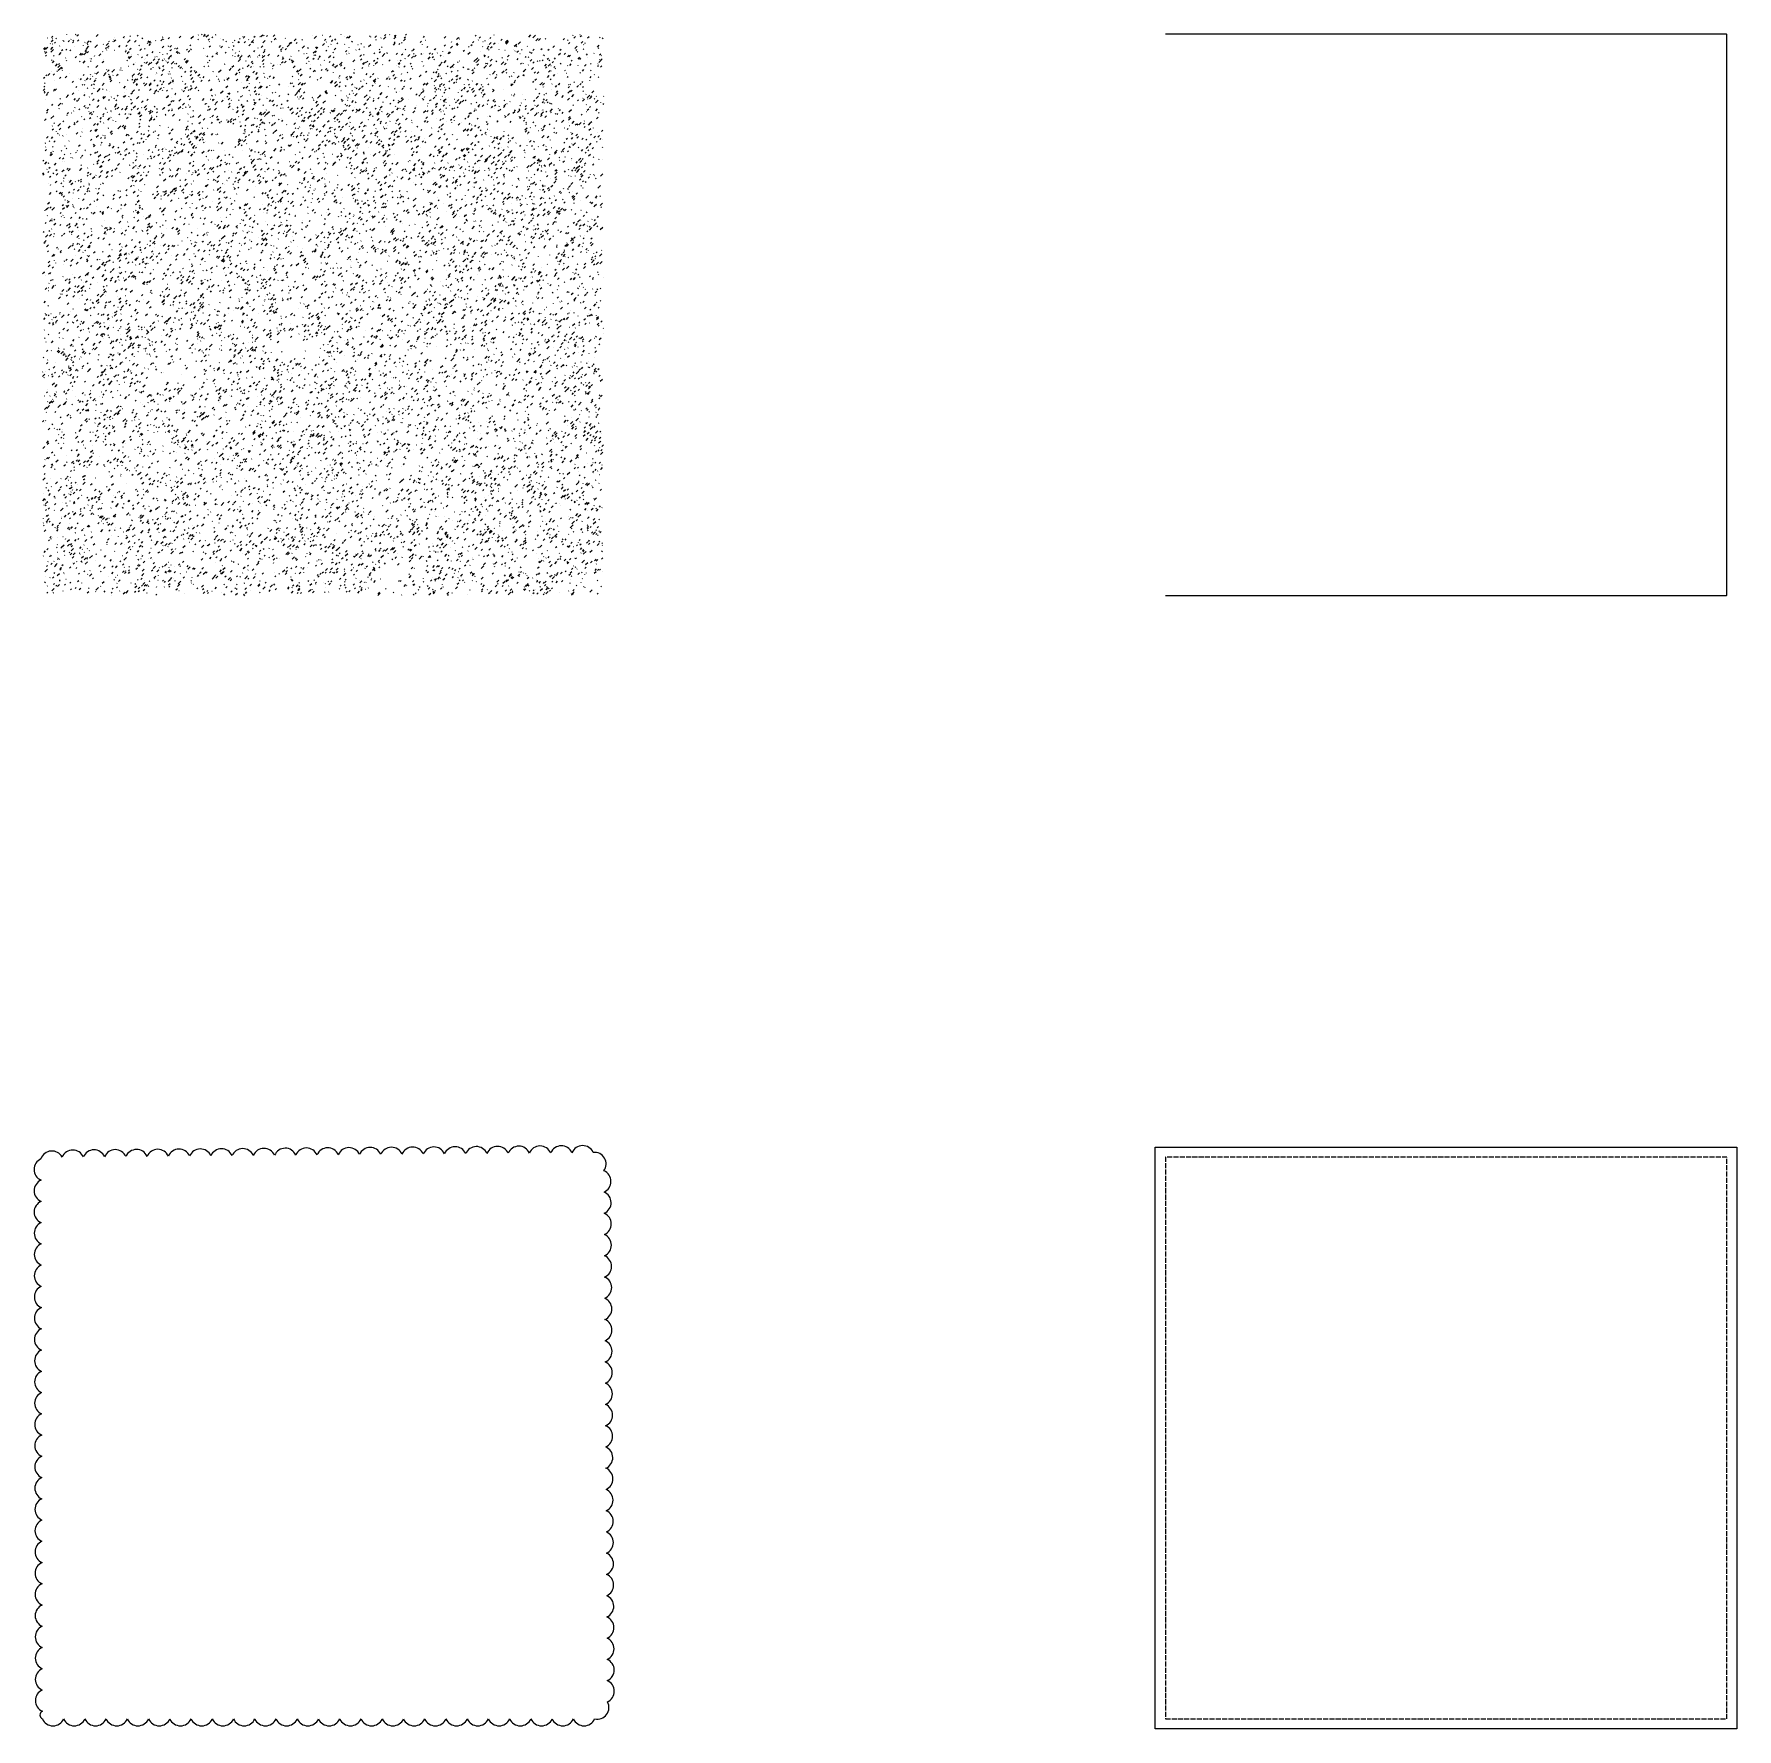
# Model space of a CAD drawing. Header units: millimetres. Extents: x -5080 to 169092, y -130394 to 7197.
# Drawn here: x 8228 to 59662, y -59662 to -8480 of the extents above; entities that cross this region are included whole.
import ezdxf

# ---------------------------------------------------------------- set-up
doc = ezdxf.new("R2010")
doc.units = ezdxf.units.MM
doc.header["$LTSCALE"] = 50
doc.linetypes.add('ISO-02 Dashed', pattern=[3.81, 3.048, -0.762])
for name, color, linetype, lineweight in [('pio-Massing Model', 7, 'Continuous', 5), ('pio-Piping Run', 7, 'Continuous', 5), ('pio-Revision Cloud', 7, 'Continuous', 5), ('pio-Stipple', 7, 'Continuous', 5)]:
    doc.layers.add(name, color=color, linetype=linetype, lineweight=lineweight)

# ---------------------------------------------------------------- blocks, each defined once
blk = doc.blocks.new('Group')
at = {"layer": 'pio-Stipple', "color": 7, "linetype": 'Continuous', "lineweight": 5, "transparency": 33554687}
for p, q in [((84, 16558), (33, 16507)), ((122, 16539), (66, 16482)), ((168, 16565), (104, 16501)), ((150, 16840), (144, 16834)), ((248, 16675), (239, 16666)), ((336, 16493), (253, 16410)), ((255, 16498), (307, 16549)), ((319, 16783), (261, 16725)), ((271, 16856), (311, 16895)), ((279, 16532), (313, 16566)), ((292, 16824), (308, 16840)), ((311, 16652), (310, 16651)), ((370, 16682), (398, 16710)), ((429, 16833), (407, 16811)), ((528, 16600), (517, 16590)), ((580, 16465), (613, 16497)), ((632, 16761), (617, 16746)), ((653, 16753), (637, 16737)), ((738, 16508), (705, 16475)), ((730, 16944), (727, 16941)), ((815, 16761), (783, 16729)), ((857, 16479), (830, 16452)), ((859, 16793), (873, 16807)), ((913, 16700), (943, 16729)), ((927, 16749), (953, 16775)), ((976, 16589), (977, 16591)), ((1007, 16947), (992, 16933)), ((1045, 16906), (1088, 16948)), ((1103, 16785), (1064, 16746)), ((1237, 16605), (1245, 16613)), ((1335, 16493), (1278, 16436)), ((1281, 16742), (1282, 16742)), ((1293, 16704), (1282, 16693)), ((1333, 16516), (1407, 16590)), ((1345, 16674), (1377, 16706)), ((1368, 16644), (1355, 16630)), ((1376, 16727), (1409, 16759)), ((1466, 16742), (1443, 16719)), ((1582, 16555), (1663, 16635)), ((1627, 16883), (1685, 16942)), ((1845, 16655), (1838, 16649)), ((1909, 16516), (1925, 16532)), ((1937, 16553), (1915, 16531)), ((1992, 16680), (1928, 16616)), ((1948, 16487), (1935, 16474)), ((2016, 16599), (1969, 16552)), ((1990, 16548), (1973, 16531)), ((2014, 16739), (2001, 16726)), ((2138, 16730), (2123, 16714)), ((2156, 16774), (2165, 16783)), ((2215, 16781), (2165, 16731)), ((2174, 16463), (2173, 16462)), ((2188, 16858), (2190, 16860)), ((2340, 16610), (2295, 16565)), ((2441, 16842), (2484, 16885)), ((2478, 16832), (2483, 16837)), ((2560, 16622), (2521, 16583)), ((2530, 16471), (2524, 16465)), ((2568, 16532), (2570, 16534)), ((2572, 16703), (2654, 16785)), ((2677, 16525), (2631, 16479)), ((2664, 16902), (2646, 16884)), ((2780, 16713), (2831, 16764)), ((2864, 16901), (2888, 16925)), ((2929, 16622), (2915, 16607)), ((2996, 16515), (2946, 16466)), ((3028, 16846), (3002, 16819)), ((3106, 16523), (3087, 16504)), ((3187, 16695), (3168, 16677)), ((3216, 16751), (3184, 16718)), ((3260, 16660), (3212, 16611)), ((3263, 16740), (3218, 16695)), ((3264, 16680), (3290, 16706)), ((3430, 16767), (3413, 16750)), ((3641, 16818), (3578, 16755)), ((3616, 16544), (3664, 16591)), ((3630, 16862), (3643, 16875)), ((3656, 16799), (3669, 16812)), ((3801, 16589), (3816, 16603)), ((3842, 16859), (3804, 16820)), ((3863, 16462), (3847, 16446)), ((3849, 16565), (3897, 16614)), ((3902, 16493), (3873, 16464)), ((4007, 16528), (3992, 16512)), ((4049, 16504), (4092, 16547)), ((4134, 16845), (4182, 16893)), ((4354, 16478), (4378, 16502)), ((4452, 16459), (4404, 16411)), ((4484, 16630), (4456, 16602)), ((4482, 16483), (4508, 16509)), ((4560, 16883), (4488, 16811)), ((4714, 16805), (4696, 16787)), ((4714, 16936), (4708, 16930)), ((4828, 16958), (4808, 16937)), ((4863, 16885), (4917, 16940)), ((4867, 16526), (4873, 16532)), ((4872, 16916), (4913, 16957)), ((4913, 16903), (4906, 16896)), ((4950, 16872), (5015, 16937)), ((5012, 16777), (5052, 16816)), ((5036, 16724), (5050, 16738)), ((5041, 16573), (5075, 16606)), ((5152, 16880), (5121, 16849)), ((5230, 16931), (5250, 16950)), ((5359, 16600), (5347, 16588)), ((5367, 16813), (5367, 16814)), ((5420, 16575), (5387, 16543)), ((5402, 16558), (5437, 16593)), ((5470, 16799), (5447, 16776)), ((5538, 16723), (5557, 16742)), ((5636, 16560), (5622, 16546)), ((5741, 16479), (5758, 16495)), ((5748, 16704), (5756, 16713)), ((5793, 16607), (5767, 16581)), ((5807, 16768), (5818, 16779)), ((5932, 16733), (5906, 16707)), ((5955, 16721), (5928, 16694)), ((5956, 16809), (5969, 16822)), ((6067, 16888), (6055, 16876)), ((6066, 16833), (6078, 16844)), ((6113, 16885), (6085, 16857)), ((6133, 16739), (6091, 16697)), ((6235, 16795), (6230, 16790)), ((6235, 16601), (6290, 16656)), ((6310, 16703), (6369, 16763)), ((6368, 16722), (6342, 16697)), ((6372, 16777), (6368, 16773)), ((6382, 16427), (6419, 16464)), ((6423, 16890), (6390, 16857)), ((6513, 16532), (6522, 16540)), ((6568, 16882), (6573, 16887)), ((6600, 16883), (6654, 16937)), ((6654, 16606), (6605, 16557)), ((6659, 16699), (6726, 16766)), ((6681, 16910), (6699, 16929)), ((6695, 16460), (6729, 16494)), ((6798, 16914), (6766, 16882)), ((6911, 16713), (6931, 16733)), ((7018, 16934), (6974, 16890)), ((7046, 16830), (7001, 16785)), ((7060, 16812), (7049, 16801)), ((7153, 16558), (7207, 16612)), ((7229, 16513), (7187, 16472)), ((7254, 16532), (7272, 16550)), ((7370, 16520), (7328, 16478)), ((7340, 16833), (7333, 16826)), ((7460, 16646), (7391, 16578)), ((7489, 16704), (7452, 16667)), ((7528, 16716), (7481, 16669)), ((7603, 16750), (7669, 16816)), ((7662, 16671), (7691, 16701)), ((7737, 16439), (7758, 16460)), ((7832, 16771), (7852, 16791)), ((7916, 16600), (7851, 16535)), ((8028, 16550), (8005, 16527)), ((8159, 16922), (8160, 16923)), ((8212, 16826), (8277, 16891)), ((8248, 16545), (8278, 16575)), ((8271, 16523), (8316, 16568)), ((8456, 16612), (8517, 16673)), ((8469, 16920), (8463, 16914)), ((8519, 16761), (8565, 16807)), ((8564, 16450), (8589, 16475)), ((8583, 16728), (8573, 16718)), ((8643, 16585), (8631, 16574)), ((8712, 16907), (8675, 16870)), ((8709, 16642), (8722, 16655)), ((8728, 16746), (8770, 16788)), ((8730, 16733), (8749, 16751)), ((8866, 16531), (8814, 16480)), ((8857, 16811), (8818, 16772)), ((8895, 16663), (8925, 16694)), ((9022, 16947), (9027, 16952)), ((9123, 16645), (9133, 16655)), ((9127, 16884), (9128, 16885)), ((9191, 16460), (9151, 16419)), ((9226, 16880), (9182, 16836)), ((9242, 16840), (9303, 16902)), ((9261, 16541), (9271, 16551)), ((9343, 16718), (9369, 16744)), ((9346, 16717), (9366, 16737)), ((9479, 16478), (9470, 16469)), ((9533, 16639), (9527, 16633)), ((9589, 16507), (9560, 16479)), ((9642, 16676), (9622, 16657)), ((9723, 16575), (9706, 16558)), ((9916, 16639), (9845, 16569)), ((9882, 16885), (9900, 16903)), ((9916, 16869), (9919, 16872)), ((10092, 16910), (10037, 16855)), ((10083, 16790), (10065, 16772)), ((10194, 16499), (10174, 16479)), ((10227, 16837), (10235, 16845)), ((10238, 16552), (10259, 16573)), ((10375, 16880), (10305, 16810)), ((10331, 16909), (10369, 16948)), ((10492, 16943), (10483, 16935)), ((10606, 16628), (10659, 16681)), ((10612, 16814), (10647, 16849)), ((10651, 16727), (10621, 16698)), ((10676, 16872), (10630, 16826)), ((10680, 16921), (10638, 16879)), ((10640, 16904), (10652, 16915)), ((10764, 16645), (10793, 16674)), ((10870, 16708), (10847, 16685)), ((10964, 16814), (10910, 16759)), ((10932, 16844), (10968, 16880)), ((10975, 16503), (10957, 16485)), ((11000, 16955), (10966, 16921)), ((11229, 16506), (11186, 16464)), ((11231, 16517), (11199, 16485)), ((11412, 16705), (11452, 16744)), ((11476, 16648), (11482, 16654)), ((11536, 16892), (11504, 16860)), ((11572, 16768), (11566, 16762)), ((11615, 16558), (11644, 16587)), ((11872, 16519), (11839, 16487)), ((11839, 16486), (11857, 16503)), ((11872, 16489), (11875, 16492)), ((12171, 16631), (12131, 16591)), ((12182, 16882), (12138, 16837)), ((12327, 16533), (12386, 16593)), ((12355, 16716), (12371, 16731)), ((12494, 16642), (12537, 16686)), ((12567, 16853), (12511, 16797)), ((12513, 16611), (12556, 16654)), ((12580, 16843), (12585, 16848)), ((12587, 16805), (12594, 16813)), ((12713, 16443), (12746, 16476)), ((12890, 16582), (12872, 16565)), ((12981, 16636), (12945, 16599)), ((12990, 16697), (13032, 16739)), ((13102, 16920), (13075, 16894)), ((13170, 16785), (13158, 16772)), ((13194, 16835), (13231, 16871)), ((13305, 16586), (13294, 16575)), ((13309, 16727), (13304, 16721)), ((13364, 16752), (13381, 16769)), ((13420, 16499), (13462, 16541)), ((13437, 16648), (13430, 16641)), ((13487, 16590), (13447, 16551)), ((13463, 16783), (13469, 16789)), ((13496, 16497), (13470, 16472)), ((13552, 16701), (13498, 16648)), ((13516, 16828), (13540, 16852)), ((13582, 16574), (13538, 16530)), ((13678, 16689), (13628, 16640)), ((13643, 16930), (13646, 16933)), ((13765, 16679), (13763, 16677)), ((13792, 16495), (13799, 16502)), ((13847, 16766), (13888, 16807)), ((13973, 16463), (13972, 16462)), ((13987, 16716), (14048, 16777)), ((13990, 16691), (14065, 16766)), ((14070, 16731), (13997, 16658)), ((14223, 16506), (14220, 16503)), ((14297, 16625), (14252, 16580)), ((14330, 16658), (14295, 16623)), ((14298, 16571), (14326, 16599)), ((14442, 16727), (14374, 16659)), ((14473, 16474), (14493, 16493)), ((14639, 16581), (14650, 16593)), ((14748, 16933), (14678, 16863)), ((14812, 16849), (14892, 16929)), ((14817, 16463), (14855, 16501)), ((14977, 16825), (14908, 16755)), ((15044, 16829), (14983, 16768)), ((15096, 16518), (15058, 16480)), ((15182, 16807), (15206, 16830)), ((15304, 16494), (15269, 16459)), ((15420, 16553), (15472, 16605)), ((15632, 16468), (15665, 16501)), ((15734, 16789), (15769, 16825)), ((15857, 16765), (15881, 16789)), ((15935, 16708), (15887, 16660)), ((16022, 16922), (16008, 16909)), ((16052, 16834), (16100, 16881)), ((16083, 16520), (16155, 16592)), ((16137, 16489), (16111, 16464)), ((16234, 16942), (16241, 16949)), ((16239, 16875), (16281, 16918)), ((16325, 16734), (16274, 16683)), ((16298, 16910), (16287, 16899)), ((16352, 16512), (16336, 16496)), ((16354, 16644), (16339, 16629)), ((16390, 16687), (16374, 16671)), ((16513, 16878), (16469, 16834)), ((16810, 16620), (16756, 16567)), ((16785, 16525), (16807, 16547)), ((16850, 16869), (16827, 16845)), ((16913, 16814), (16942, 16843)), ((80, 16436), (60, 16416)), ((132, 16421), (80, 16369)), ((126, 16319), (95, 16288)), ((291, 16181), (275, 16165)), ((348, 16148), (291, 16091)), ((355, 16311), (335, 16291)), ((451, 16056), (383, 15988)), ((538, 16022), (465, 15950)), ((514, 16075), (482, 16043)), ((491, 16312), (486, 16307)), ((496, 15881), (567, 15952)), ((502, 16332), (571, 16400)), ((565, 15923), (597, 15955)), ((694, 16229), (711, 16246)), ((726, 16151), (742, 16166)), ((1029, 16282), (987, 16240)), ((1119, 16117), (1141, 16140)), ((1129, 16323), (1184, 16378)), ((1183, 16332), (1227, 16376)), ((1227, 16083), (1291, 16147)), ((1333, 16411), (1249, 16328)), ((1312, 16411), (1334, 16433)), ((1350, 16393), (1392, 16435)), ((1395, 15983), (1372, 15959)), ((1430, 16207), (1436, 16213)), ((1470, 16147), (1449, 16126)), ((1466, 16202), (1487, 16223)), ((1573, 16294), (1587, 16308)), ((1677, 16013), (1615, 15951)), ((1706, 16304), (1768, 16366)), ((1807, 16095), (1812, 16099)), ((1808, 16100), (1853, 16145)), ((1822, 16431), (1812, 16421)), ((1856, 16183), (1852, 16179)), ((2529, 16440), (2502, 16413)), ((2550, 16155), (2568, 16173)), ((2583, 16380), (2562, 16359)), ((2619, 16426), (2575, 16382)), ((2621, 16279), (2586, 16244)), ((2607, 15979), (2603, 15975)), ((2693, 16291), (2616, 16214)), ((2636, 16250), (2621, 16235)), ((2680, 16340), (2679, 16339)), ((2737, 16025), (2769, 16057)), ((2813, 16105), (2813, 16105)), ((2884, 16336), (2888, 16340)), ((3011, 16014), (2977, 15980)), ((2994, 16244), (3023, 16273)), ((3082, 16095), (3099, 16113)), ((3097, 16202), (3092, 16197)), ((3106, 16227), (3108, 16229)), ((3126, 16074), (3173, 16121)), ((3178, 16339), (3144, 16305)), ((3196, 16018), (3259, 16081)), ((3250, 16089), (3226, 16065)), ((3262, 16067), (3305, 16110)), ((3336, 16428), (3303, 16395)), ((3340, 15945), (3334, 15939)), ((3351, 16164), (3396, 16208)), ((3363, 15961), (3366, 15964)), ((3401, 16272), (3405, 16275)), ((3436, 16052), (3512, 16128)), ((3488, 16099), (3446, 16056)), ((3455, 16268), (3465, 16277)), ((3493, 16168), (3534, 16208)), ((3526, 15959), (3512, 15945)), ((3542, 16401), (3537, 16396)), ((3662, 16008), (3623, 15969)), ((3625, 16155), (3648, 16177)), ((3634, 16345), (3642, 16354)), ((3684, 16212), (3678, 16206)), ((3726, 16139), (3736, 16149)), ((3777, 16371), (3762, 16357)), ((3807, 16123), (3767, 16083)), ((3805, 16206), (3843, 16244)), ((3830, 16252), (3899, 16321)), ((3875, 16271), (3886, 16282)), ((3894, 16055), (3966, 16127)), ((3911, 15935), (3925, 15949)), ((3994, 16060), (4001, 16067)), ((4057, 16073), (4031, 16046)), ((4079, 16443), (4037, 16401)), ((4072, 16380), (4109, 16417)), ((4102, 15971), (4142, 16011)), ((4148, 16393), (4131, 16377)), ((4150, 15925), (4199, 15973)), ((4287, 16186), (4324, 16223)), ((4327, 16111), (4371, 16156)), ((4340, 16097), (4332, 16089)), ((4408, 16156), (4333, 16082)), ((4377, 16182), (4373, 16177)), ((4509, 15959), (4476, 15926)), ((4874, 15969), (4896, 15991)), ((4912, 16319), (4918, 16324)), ((4971, 16278), (4996, 16303)), ((5003, 16113), (4984, 16094)), ((5010, 15983), (5028, 16001)), ((5055, 16170), (5037, 16152)), ((5161, 16300), (5120, 16259)), ((5235, 16349), (5294, 16407)), ((5247, 16440), (5247, 16440)), ((5292, 16351), (5297, 16356)), ((5511, 16055), (5495, 16040)), ((5553, 16415), (5520, 16381)), ((5780, 16003), (5727, 15950)), ((5747, 16304), (5757, 16315)), ((5821, 16274), (5825, 16277)), ((5828, 16381), (5847, 16399)), ((5899, 16284), (5942, 16327)), ((5980, 16203), (5912, 16135)), ((5946, 16434), (5956, 16444)), ((5953, 16227), (5982, 16256)), ((6034, 16314), (5981, 16260)), ((6026, 16339), (6025, 16338)), ((6144, 16148), (6130, 16134)), ((6187, 15971), (6249, 16033)), ((6202, 16257), (6267, 16322)), ((6285, 16272), (6277, 16264)), ((6320, 15980), (6284, 15945)), ((6346, 16140), (6308, 16102)), ((6333, 16060), (6365, 16092)), ((6380, 15967), (6380, 15967)), ((6506, 16272), (6499, 16265)), ((6564, 16328), (6542, 16306)), ((6565, 15957), (6584, 15976)), ((6680, 16281), (6642, 16243)), ((6699, 16189), (6642, 16132)), ((6652, 16309), (6657, 16314)), ((6660, 16042), (6689, 16071)), ((6669, 16390), (6721, 16442)), ((6677, 15959), (6699, 15981)), ((6690, 16279), (6721, 16310)), ((6859, 16351), (6814, 16306)), ((6906, 16084), (6897, 16075)), ((6947, 15976), (6996, 16025)), ((7093, 16028), (7095, 16031)), ((7140, 16322), (7098, 16280)), ((7178, 16026), (7192, 16040)), ((7221, 16451), (7198, 16428)), ((7224, 16087), (7269, 16132)), ((7248, 16192), (7295, 16239)), ((7276, 16275), (7251, 16250)), ((7360, 16137), (7314, 16091)), ((7454, 16176), (7485, 16207)), ((7515, 16289), (7503, 16277)), ((7546, 16179), (7511, 16144)), ((7583, 16146), (7531, 16094)), ((7573, 15942), (7631, 16001)), ((7904, 16366), (7900, 16362)), ((7977, 16379), (7973, 16376)), ((7977, 16075), (7990, 16089)), ((8036, 16267), (7981, 16212)), ((8050, 16137), (8037, 16124)), ((8083, 16047), (8092, 16055)), ((8207, 16225), (8171, 16190)), ((8226, 16424), (8183, 16381)), ((8202, 16309), (8220, 16328)), ((8236, 16403), (8283, 16450)), ((8243, 16315), (8259, 16331)), ((8323, 16189), (8350, 16217)), ((8356, 16255), (8399, 16298)), ((8400, 16024), (8411, 16035)), ((8518, 16168), (8514, 16163)), ((8642, 16248), (8689, 16295)), ((8694, 16133), (8660, 16099)), ((8706, 16310), (8667, 16270)), ((8803, 16056), (8748, 16001)), ((8797, 16415), (8773, 16391)), ((8782, 16243), (8813, 16274)), ((8802, 15978), (8811, 15987)), ((8911, 16019), (8836, 15944)), ((8861, 15976), (8899, 16013)), ((9054, 16110), (8969, 16025)), ((9001, 15986), (9043, 16028)), ((9023, 16067), (9030, 16074)), ((9110, 15910), (9149, 15949)), ((9182, 16350), (9199, 16367)), ((9254, 16372), (9267, 16384)), ((9259, 16445), (9260, 16446)), ((9376, 16117), (9440, 16181)), ((9639, 16331), (9593, 16284)), ((9653, 16214), (9605, 16166)), ((9683, 15954), (9652, 15923)), ((9670, 16048), (9710, 16088)), ((9689, 16041), (9744, 16096)), ((9721, 16341), (9703, 16322)), ((9786, 16116), (9756, 16086)), ((9825, 16142), (9806, 16123)), ((9857, 15995), (9852, 15990)), ((9889, 16070), (9858, 16039)), ((10000, 16015), (9997, 16012)), ((10037, 16164), (10003, 16130)), ((10037, 16383), (10013, 16360)), ((10023, 16382), (10018, 16377)), ((10056, 16056), (10123, 16123)), ((10117, 16201), (10145, 16229)), ((10176, 16398), (10208, 16430)), ((10262, 16284), (10346, 16368)), ((10269, 16032), (10280, 16043)), ((10425, 16395), (10399, 16370)), ((10413, 16406), (10403, 16396)), ((10469, 16144), (10507, 16181)), ((10682, 16338), (10730, 16386)), ((10699, 16012), (10695, 16009)), ((10715, 16165), (10715, 16165)), ((10749, 16057), (10793, 16101)), ((10795, 16066), (10766, 16036)), ((10768, 15958), (10780, 15971)), ((10810, 16141), (10838, 16169)), ((10886, 16356), (10850, 16320)), ((10917, 16417), (10913, 16413)), ((10955, 15999), (10920, 15963)), ((10958, 16218), (10946, 16206)), ((11040, 16284), (11098, 16342)), ((11134, 16082), (11104, 16052)), ((11142, 15970), (11159, 15987)), ((11177, 16258), (11150, 16231)), ((11168, 16455), (11151, 16438)), ((11211, 16295), (11188, 16272)), ((11229, 16369), (11213, 16353)), ((11237, 16269), (11286, 16318)), ((11434, 16348), (11462, 16377)), ((11468, 16121), (11482, 16136)), ((11516, 15997), (11502, 15983)), ((11524, 16373), (11525, 16374)), ((11651, 16206), (11712, 16267)), ((11725, 16397), (11680, 16353)), ((11735, 16252), (11736, 16253)), ((11759, 16338), (11796, 16375)), ((11812, 16274), (11777, 16240)), ((11842, 16197), (11827, 16182)), ((11924, 16380), (11934, 16389)), ((12030, 16044), (11973, 15987)), ((12046, 16323), (12018, 16295)), ((12034, 16070), (12078, 16114)), ((12086, 16433), (12081, 16427)), ((12102, 16277), (12107, 16282)), ((12133, 16095), (12199, 16162)), ((12254, 15999), (12228, 15973)), ((12252, 16363), (12310, 16421)), ((12289, 16369), (12331, 16410)), ((12333, 15963), (12312, 15942)), ((12387, 15992), (12331, 15936)), ((12378, 15989), (12439, 16050)), ((12396, 15962), (12407, 15973)), ((12554, 16117), (12534, 16098)), ((12589, 16148), (12595, 16155)), ((12723, 15965), (12701, 15942)), ((12852, 16350), (12919, 16417)), ((13035, 16135), (13081, 16181)), ((13106, 16106), (13089, 16090)), ((13152, 16241), (13090, 16178)), ((13194, 16194), (13120, 16120)), ((13126, 16015), (13173, 16062)), ((13238, 16441), (13241, 16444)), ((13357, 16333), (13336, 16312)), ((13417, 16013), (13338, 15933)), ((13379, 16310), (13341, 16272)), ((13404, 16077), (13384, 16056)), ((13432, 16054), (13455, 16076)), ((13488, 16284), (13459, 16255)), ((13570, 16039), (13508, 15978)), ((13588, 16202), (13525, 16140)), ((13703, 16125), (13725, 16148)), ((13939, 16122), (13862, 16044)), ((13878, 16228), (13898, 16249)), ((14009, 16085), (13955, 16031)), ((14036, 16171), (14054, 16189)), ((14101, 16323), (14053, 16275)), ((14269, 16446), (14279, 16456)), ((14335, 16410), (14379, 16454)), ((14337, 16184), (14372, 16219)), ((14423, 16371), (14429, 16377)), ((14468, 16071), (14444, 16047)), ((14522, 16076), (14509, 16063)), ((14607, 16280), (14583, 16256)), ((14671, 16015), (14686, 16031)), ((14675, 16255), (14689, 16269)), ((14718, 16396), (14742, 16420)), ((14731, 16145), (14779, 16192)), ((14798, 16405), (14760, 16368)), ((14775, 15887), (14835, 15947)), ((14850, 16120), (14814, 16084)), ((14943, 16129), (14963, 16149)), ((15013, 16142), (15034, 16163)), ((15095, 16148), (15126, 16178)), ((15131, 16325), (15149, 16343)), ((15146, 16303), (15169, 16326)), ((15177, 15993), (15230, 16046)), ((15240, 15973), (15196, 15930)), ((15201, 16032), (15198, 16029)), ((15282, 16223), (15249, 16190)), ((15352, 16063), (15280, 15992)), ((15305, 16154), (15331, 16180)), ((15369, 16004), (15362, 15997)), ((15397, 16095), (15435, 16133)), ((15445, 15953), (15475, 15984)), ((15489, 16237), (15457, 16205)), ((15646, 16374), (15593, 16320)), ((15664, 16084), (15634, 16054)), ((15759, 16342), (15802, 16384)), ((15869, 16010), (15856, 15997)), ((15863, 16275), (15906, 16318)), ((15956, 16324), (15900, 16268)), ((15928, 16014), (15971, 16057)), ((16003, 16166), (15973, 16137)), ((16148, 16414), (16168, 16434)), ((16179, 16014), (16180, 16015)), ((16181, 16205), (16236, 16261)), ((16230, 16195), (16262, 16227)), ((16421, 16044), (16369, 15992)), ((16455, 16358), (16422, 16325)), ((16474, 16238), (16475, 16239)), ((16580, 16071), (16555, 16046)), ((16666, 16382), (16652, 16369)), ((16796, 16001), (16771, 15976)), ((16782, 16059), (16778, 16055)), ((16782, 15986), (16798, 16002)), ((16879, 16172), (16809, 16102)), ((16837, 16188), (16827, 16178)), ((16832, 16330), (16865, 16363)), ((16862, 15959), (16899, 15995)), ((16908, 16207), (16870, 16169)), ((16887, 16308), (16878, 16300)), ((38, 15630), (71, 15662)), ((80, 15483), (60, 15463)), ((135, 15730), (107, 15702)), ((223, 15767), (161, 15704)), ((289, 15828), (286, 15825)), ((370, 15761), (323, 15714)), ((376, 15565), (373, 15562)), ((455, 15848), (434, 15827)), ((480, 15867), (525, 15912)), ((560, 15662), (517, 15618)), ((574, 15906), (607, 15938)), ((610, 15871), (598, 15859)), ((738, 15692), (685, 15639)), ((812, 15773), (807, 15768)), ((898, 15498), (937, 15537)), ((1099, 15616), (1096, 15613)), ((1148, 15581), (1181, 15613)), ((1223, 15440), (1202, 15419)), ((1259, 15743), (1228, 15712)), ((1264, 15418), (1285, 15439)), ((1295, 15556), (1286, 15548)), ((1327, 15591), (1358, 15622)), ((1352, 15601), (1387, 15635)), ((1468, 15618), (1435, 15585)), ((1458, 15741), (1440, 15722)), ((1448, 15690), (1446, 15688)), ((1475, 15409), (1507, 15440)), ((1515, 15682), (1523, 15691)), ((1551, 15427), (1576, 15453)), ((1607, 15576), (1552, 15520)), ((1593, 15774), (1587, 15768)), ((1698, 15821), (1621, 15744)), ((1626, 15622), (1628, 15624)), ((1838, 15441), (1808, 15410)), ((1862, 15466), (1840, 15444)), ((1848, 15696), (1899, 15747)), ((1928, 15800), (1880, 15752)), ((1947, 15888), (1936, 15876)), ((1963, 15827), (2020, 15884)), ((1997, 15724), (2020, 15747)), ((2007, 15659), (2049, 15701)), ((2063, 15663), (2032, 15632)), ((2076, 15614), (2037, 15576)), ((2094, 15563), (2046, 15515)), ((2102, 15811), (2126, 15835)), ((2139, 15718), (2126, 15706)), ((2179, 15888), (2136, 15844)), ((2242, 15703), (2284, 15744)), ((2330, 15487), (2344, 15500)), ((2351, 15878), (2336, 15863)), ((2373, 15936), (2359, 15922)), ((2395, 15856), (2409, 15870)), ((2572, 15564), (2589, 15582)), ((2703, 15567), (2736, 15600)), ((2787, 15763), (2712, 15688)), ((2725, 15668), (2714, 15657)), ((2744, 15479), (2802, 15537)), ((2830, 15601), (2771, 15542)), ((2865, 15463), (2834, 15432)), ((2835, 15413), (2868, 15446)), ((2879, 15605), (2840, 15567)), ((2887, 15904), (2869, 15886)), ((2940, 15792), (2880, 15732)), ((2932, 15856), (2982, 15906)), ((3013, 15757), (2952, 15696)), ((2968, 15620), (3003, 15656)), ((3049, 15452), (3082, 15485)), ((3081, 15391), (3155, 15466)), ((3181, 15659), (3158, 15635)), ((3285, 15490), (3222, 15426)), ((3223, 15394), (3284, 15455)), ((3291, 15909), (3269, 15887)), ((3370, 15541), (3402, 15573)), ((3427, 15751), (3424, 15748)), ((3444, 15780), (3453, 15789)), ((3525, 15906), (3554, 15936)), ((3573, 15550), (3547, 15524)), ((3586, 15709), (3628, 15750)), ((3597, 15431), (3624, 15458)), ((3677, 15899), (3620, 15842)), ((3646, 15500), (3677, 15532)), ((3798, 15749), (3811, 15762)), ((3878, 15500), (3810, 15432)), ((3827, 15822), (3835, 15830)), ((3856, 15747), (3874, 15765)), ((3871, 15493), (3890, 15512)), ((3898, 15638), (3887, 15627)), ((3924, 15541), (3963, 15580)), ((3959, 15541), (3925, 15506)), ((3974, 15478), (3974, 15478)), ((4191, 15669), (4211, 15689)), ((4230, 15916), (4224, 15910)), ((4234, 15525), (4243, 15534)), ((4325, 15837), (4288, 15801)), ((4334, 15469), (4301, 15436)), ((4506, 15739), (4461, 15694)), ((4473, 15811), (4517, 15854)), ((4482, 15585), (4547, 15650)), ((4574, 15542), (4532, 15500)), ((4612, 15853), (4583, 15824)), ((4662, 15822), (4618, 15778)), ((4751, 15740), (4694, 15684)), ((4766, 15642), (4778, 15654)), ((4828, 15571), (4786, 15528)), ((4878, 15673), (4844, 15639)), ((5016, 15535), (5054, 15574)), ((5154, 15815), (5173, 15834)), ((5268, 15687), (5255, 15674)), ((5331, 15607), (5310, 15587)), ((5397, 15870), (5323, 15796)), ((5344, 15534), (5359, 15549)), ((5499, 15570), (5481, 15552)), ((5572, 15655), (5576, 15659)), ((5639, 15641), (5574, 15577)), ((5598, 15572), (5603, 15578)), ((5642, 15869), (5677, 15904)), ((5701, 15929), (5678, 15906)), ((5888, 15792), (5818, 15722)), ((5850, 15545), (5901, 15596)), ((5911, 15852), (5970, 15911)), ((5963, 15809), (5941, 15787)), ((5961, 15731), (5961, 15730)), ((6029, 15506), (6029, 15506)), ((6044, 15919), (6065, 15939)), ((6182, 15709), (6135, 15662)), ((6182, 15564), (6170, 15551)), ((6177, 15591), (6261, 15674)), ((6218, 15579), (6194, 15556)), ((6232, 15697), (6204, 15669)), ((6227, 15675), (6221, 15670)), ((6252, 15471), (6257, 15476)), ((6360, 15792), (6411, 15843)), ((6443, 15741), (6502, 15800)), ((6512, 15653), (6448, 15589)), ((6518, 15663), (6521, 15666)), ((6568, 15498), (6556, 15486)), ((6684, 15769), (6703, 15788)), ((6717, 15662), (6698, 15643)), ((6804, 15620), (6811, 15627)), ((6845, 15654), (6885, 15694)), ((6951, 15909), (6964, 15922)), ((6966, 15618), (7012, 15664)), ((7162, 15454), (7128, 15420)), ((7503, 15484), (7480, 15461)), ((7539, 15470), (7551, 15483)), ((7560, 15683), (7546, 15669)), ((7672, 15815), (7727, 15870)), ((7734, 15836), (7704, 15806)), ((7747, 15768), (7726, 15747)), ((7726, 15422), (7796, 15492)), ((7741, 15583), (7731, 15573)), ((7816, 15908), (7760, 15852)), ((7847, 15740), (7790, 15683)), ((7816, 15422), (7872, 15478)), ((7833, 15418), (7872, 15457)), ((7904, 15443), (7947, 15486)), ((8072, 15652), (8100, 15680)), ((8079, 15905), (8107, 15932)), ((8228, 15867), (8177, 15815)), ((8244, 15856), (8215, 15827)), ((8318, 15583), (8301, 15567)), ((8390, 15620), (8433, 15662)), ((8455, 15894), (8420, 15859)), ((8553, 15875), (8593, 15916)), ((8633, 15879), (8593, 15838)), ((8765, 15552), (8693, 15480)), ((8764, 15531), (8714, 15481)), ((8779, 15794), (8778, 15793)), ((8823, 15468), (8879, 15524)), ((8915, 15440), (8836, 15361)), ((8964, 15638), (8955, 15628)), ((8964, 15673), (8997, 15705)), ((8976, 15488), (9005, 15516)), ((9213, 15682), (9162, 15631)), ((9223, 15602), (9195, 15574)), ((9278, 15664), (9300, 15686)), ((9344, 15667), (9291, 15614)), ((9332, 15413), (9375, 15456)), ((9405, 15771), (9431, 15797)), ((9432, 15885), (9422, 15876)), ((9630, 15551), (9605, 15526)), ((9716, 15574), (9706, 15564)), ((9796, 15477), (9776, 15457)), ((9778, 15733), (9813, 15768)), ((9927, 15686), (9887, 15646)), ((10010, 15770), (9972, 15732)), ((10069, 15597), (9995, 15523)), ((10026, 15514), (10059, 15547)), ((10048, 15482), (10044, 15478)), ((10144, 15631), (10127, 15614)), ((10390, 15586), (10437, 15633)), ((10452, 15664), (10450, 15662)), ((10478, 15585), (10507, 15614)), ((10549, 15819), (10591, 15862)), ((10635, 15740), (10587, 15692)), ((10617, 15837), (10607, 15826)), ((10626, 15597), (10683, 15654)), ((10727, 15649), (10724, 15646)), ((10821, 15537), (10858, 15574)), ((10845, 15754), (10833, 15742)), ((10867, 15562), (10841, 15535)), ((10960, 15557), (10931, 15528)), ((11015, 15788), (11037, 15811)), ((11142, 15630), (11102, 15591)), ((11189, 15920), (11167, 15897)), ((11439, 15726), (11380, 15668)), ((11506, 15424), (11557, 15475)), ((11608, 15830), (11573, 15795)), ((11590, 15419), (11657, 15486)), ((11753, 15605), (11773, 15624)), ((11801, 15785), (11835, 15820)), ((11902, 15585), (11837, 15521)), ((11912, 15824), (11869, 15781)), ((11976, 15707), (11926, 15656)), ((11930, 15881), (11952, 15903)), ((11979, 15771), (11951, 15743)), ((11958, 15669), (11988, 15699)), ((11992, 15408), (12023, 15440)), ((12017, 15686), (12029, 15699)), ((12065, 15635), (12037, 15607)), ((12078, 15469), (12049, 15440)), ((12145, 15447), (12108, 15410)), ((12206, 15775), (12190, 15759)), ((12273, 15513), (12305, 15545)), ((12380, 15842), (12346, 15808)), ((12398, 15608), (12350, 15560)), ((12453, 15499), (12418, 15464)), ((12485, 15672), (12534, 15720)), ((12497, 15565), (12543, 15611)), ((12500, 15506), (12514, 15519)), ((12529, 15665), (12542, 15678)), ((12538, 15704), (12535, 15701)), ((12561, 15863), (12540, 15842)), ((12632, 15644), (12588, 15600)), ((12745, 15428), (12750, 15433)), ((12862, 15596), (12836, 15570)), ((12841, 15888), (12861, 15908)), ((12866, 15890), (12886, 15909)), ((12905, 15444), (12874, 15413)), ((12970, 15781), (12966, 15777)), ((13011, 15888), (12967, 15844)), ((12989, 15544), (12978, 15533)), ((13038, 15820), (12980, 15762)), ((13008, 15866), (13025, 15883)), ((13058, 15936), (13045, 15923)), ((13137, 15464), (13089, 15416)), ((13104, 15419), (13151, 15467)), ((13255, 15413), (13275, 15433)), ((13432, 15622), (13417, 15606)), ((13459, 15425), (13489, 15455)), ((13510, 15733), (13520, 15743)), ((13591, 15750), (13675, 15835)), ((13689, 15640), (13670, 15621)), ((13717, 15670), (13686, 15639)), ((13728, 15733), (13711, 15716)), ((13943, 15841), (13882, 15780)), ((14025, 15899), (13986, 15860)), ((14033, 15799), (14011, 15777)), ((14103, 15658), (14121, 15676)), ((14145, 15433), (14169, 15457)), ((14183, 15692), (14164, 15673)), ((14218, 15454), (14167, 15403)), ((14235, 15788), (14253, 15807)), ((14272, 15526), (14236, 15489)), ((14292, 15563), (14272, 15542)), ((14337, 15633), (14396, 15693)), ((14514, 15706), (14551, 15743)), ((14526, 15831), (14557, 15862)), ((14548, 15703), (14538, 15693)), ((14606, 15901), (14554, 15849)), ((14812, 15500), (14844, 15532)), ((14851, 15780), (14889, 15818)), ((14923, 15602), (14878, 15557)), ((14947, 15773), (14992, 15818)), ((15038, 15433), (15021, 15416)), ((15042, 15439), (15102, 15499)), ((15167, 15477), (15108, 15418)), ((15253, 15652), (15311, 15710)), ((15288, 15813), (15335, 15859)), ((15367, 15601), (15340, 15575)), ((15356, 15842), (15368, 15854)), ((15393, 15456), (15387, 15450)), ((15471, 15734), (15428, 15691)), ((15492, 15919), (15505, 15932)), ((15572, 15763), (15568, 15759)), ((15627, 15472), (15582, 15427)), ((15613, 15428), (15623, 15438)), ((15785, 15855), (15800, 15871)), ((15830, 15773), (15821, 15764)), ((15874, 15678), (15848, 15652)), ((15884, 15435), (15886, 15436)), ((15932, 15429), (15953, 15450)), ((16051, 15492), (16072, 15512)), ((16255, 15799), (16232, 15776)), ((16235, 15426), (16278, 15469)), ((16345, 15888), (16299, 15842)), ((16302, 15499), (16328, 15525)), ((16530, 15555), (16520, 15545)), ((16567, 15677), (16531, 15641)), ((16553, 15847), (16573, 15866)), ((16669, 15729), (16679, 15739)), ((16809, 15667), (16789, 15648)), ((75, 15303), (24, 15252)), ((72, 15377), (45, 15351)), ((76, 15234), (54, 15213)), ((56, 15178), (85, 15206)), ((109, 14997), (104, 14993)), ((146, 15144), (110, 15108)), ((145, 15167), (182, 15204)), ((357, 15250), (337, 15230)), ((342, 15269), (373, 15300)), ((378, 15256), (425, 15302)), ((551, 15015), (528, 14993)), ((720, 15048), (760, 15088)), ((757, 15104), (766, 15114)), ((790, 15125), (759, 15093)), ((902, 15135), (950, 15182)), ((957, 14966), (1003, 15011)), ((1010, 15344), (1045, 15380)), ((1041, 14925), (1065, 14949)), ((1069, 14950), (1101, 14982)), ((1101, 15246), (1100, 15246)), ((1104, 14999), (1124, 15020)), ((1286, 15127), (1250, 15090)), ((1264, 15116), (1279, 15131)), ((1271, 15204), (1268, 15200)), ((1372, 15336), (1351, 15315)), ((1428, 15064), (1413, 15049)), ((1423, 15068), (1418, 15063)), ((1479, 15146), (1510, 15177)), ((1511, 14955), (1562, 15006)), ((1557, 15325), (1540, 15308)), ((1692, 15258), (1650, 15216)), ((1708, 14976), (1660, 14927)), ((1678, 15245), (1695, 15263)), ((1701, 15269), (1749, 15317)), ((1812, 15288), (1833, 15309)), ((1825, 15042), (1861, 15077)), ((1904, 15077), (1833, 15007)), ((1949, 15278), (1940, 15268)), ((1998, 14958), (2024, 14984)), ((2025, 15222), (2023, 15220)), ((2092, 15067), (2079, 15054)), ((2175, 15024), (2157, 15006)), ((2215, 14941), (2251, 14977)), ((2288, 15112), (2262, 15085)), ((2443, 15051), (2481, 15089)), ((2455, 15325), (2510, 15381)), ((2473, 15202), (2472, 15201)), ((2472, 15056), (2517, 15101)), ((2538, 15281), (2541, 15284)), ((2606, 15068), (2622, 15084)), ((2682, 14989), (2659, 14966)), ((2676, 15153), (2721, 15198)), ((2785, 15276), (2713, 15205)), ((2912, 15075), (2844, 15007)), ((2907, 15262), (2931, 15286)), ((3041, 14944), (2994, 14897)), ((3159, 14956), (3196, 14993)), ((3234, 15251), (3289, 15306)), ((3363, 15154), (3403, 15194)), ((3401, 15220), (3458, 15276)), ((3502, 15428), (3461, 15386)), ((3508, 15236), (3483, 15211)), ((3538, 15278), (3593, 15333)), ((3631, 15260), (3620, 15249)), ((3663, 15351), (3660, 15349)), ((3737, 15034), (3809, 15105)), ((3753, 15238), (3783, 15269)), ((3809, 15086), (3764, 15041)), ((3883, 14907), (3925, 14949)), ((3902, 15029), (3903, 15030)), ((3911, 15311), (3919, 15319)), ((3946, 14918), (3980, 14952)), ((4002, 15128), (4018, 15145)), ((4007, 15156), (4029, 15178)), ((4126, 14936), (4180, 14990)), ((4211, 15265), (4226, 15280)), ((4293, 15259), (4250, 15216)), ((4298, 15305), (4346, 15353)), ((4370, 15359), (4385, 15375)), ((4381, 15061), (4424, 15104)), ((4402, 15258), (4425, 15280)), ((4435, 14978), (4474, 15018)), ((4453, 15271), (4520, 15338)), ((4497, 15403), (4469, 15375)), ((4664, 15364), (4608, 15308)), ((4724, 15268), (4703, 15247)), ((4881, 15012), (4826, 14957)), ((5074, 15247), (5129, 15301)), ((5086, 14987), (5077, 14979)), ((5117, 15275), (5099, 15258)), ((5111, 15282), (5115, 15286)), ((5113, 15082), (5140, 15109)), ((5138, 14971), (5155, 14988)), ((5143, 14944), (5193, 14994)), ((5181, 14983), (5151, 14952)), ((5232, 15122), (5220, 15110)), ((5229, 14866), (5290, 14927)), ((5384, 15172), (5456, 15244)), ((5462, 14959), (5413, 14911)), ((5487, 15022), (5489, 15025)), ((5544, 15341), (5598, 15395)), ((5604, 15079), (5576, 15050)), ((5620, 15172), (5600, 15152)), ((5613, 14975), (5660, 15022)), ((5665, 15181), (5620, 15136)), ((5699, 14954), (5708, 14962)), ((5910, 15223), (5889, 15202)), ((5943, 14970), (5922, 14949)), ((6013, 15082), (5980, 15049)), ((6045, 15100), (6053, 15108)), ((6100, 15348), (6067, 15315)), ((6203, 15386), (6140, 15324)), ((6201, 14945), (6177, 14922)), ((6236, 15248), (6256, 15268)), ((6286, 15126), (6276, 15115)), ((6401, 14985), (6373, 14957)), ((6444, 15244), (6399, 15200)), ((6442, 15364), (6405, 15328)), ((6469, 15160), (6434, 15126)), ((6611, 15395), (6529, 15313)), ((6556, 15148), (6531, 15124)), ((6541, 14966), (6578, 15003)), ((6579, 15324), (6636, 15381)), ((6624, 15089), (6629, 15094)), ((6764, 15344), (6799, 15380)), ((6791, 15025), (6781, 15015)), ((6894, 14971), (6847, 14924)), ((6867, 15400), (6871, 15404)), ((6980, 14956), (6935, 14912)), ((6943, 15179), (6958, 15194)), ((7039, 15202), (7026, 15189)), ((7143, 15077), (7168, 15102)), ((7388, 14929), (7424, 14964)), ((7424, 15125), (7448, 15150)), ((7438, 15388), (7437, 15386)), ((7578, 15365), (7606, 15393)), ((7695, 15178), (7623, 15107)), ((7757, 15258), (7681, 15182)), ((7704, 15059), (7714, 15068)), ((7727, 15239), (7805, 15316)), ((7747, 15001), (7744, 14998)), ((7768, 15222), (7774, 15228)), ((7796, 15074), (7771, 15048)), ((7818, 15080), (7839, 15101)), ((7901, 15037), (7857, 14993)), ((7887, 15171), (7930, 15214)), ((8156, 15047), (8141, 15032)), ((8193, 15008), (8177, 14992)), ((8197, 14947), (8199, 14948)), ((8303, 14931), (8249, 14876)), ((8306, 15019), (8367, 15080)), ((8404, 15122), (8361, 15078)), ((8520, 14920), (8475, 14875)), ((8578, 15253), (8527, 15202)), ((8529, 14918), (8551, 14939)), ((8547, 15171), (8588, 15213)), ((8616, 15188), (8578, 15150)), ((8844, 15090), (8864, 15110)), ((8955, 15352), (8996, 15392)), ((9026, 15248), (9019, 15241)), ((9021, 14962), (9050, 14991)), ((9041, 14921), (9071, 14951)), ((9076, 14949), (9075, 14947)), ((9176, 15397), (9150, 15371)), ((9199, 15098), (9181, 15080)), ((9213, 14955), (9221, 14963)), ((9230, 15029), (9249, 15048)), ((9264, 15137), (9283, 15156)), ((9306, 15021), (9308, 15022)), ((9343, 14895), (9395, 14948)), ((9345, 15230), (9366, 15252)), ((9382, 15164), (9393, 15175)), ((9452, 15359), (9439, 15346)), ((9507, 15163), (9441, 15097)), ((9477, 15302), (9506, 15332)), ((9588, 15314), (9552, 15278)), ((9595, 15329), (9583, 15317)), ((9684, 15388), (9640, 15345)), ((9724, 15041), (9807, 15124)), ((9802, 14955), (9859, 15012)), ((9908, 15261), (9880, 15233)), ((9905, 15064), (9881, 15040)), ((9964, 15388), (9992, 15415)), ((9987, 14925), (10024, 14962)), ((10011, 15016), (10002, 15008)), ((10132, 15002), (10175, 15045)), ((10170, 15373), (10216, 15419)), ((10255, 15190), (10190, 15125)), ((10219, 15163), (10202, 15147)), ((10426, 15082), (10376, 15031)), ((10456, 15377), (10441, 15363)), ((10623, 14976), (10590, 14942)), ((10638, 15295), (10659, 15316)), ((10670, 15348), (10669, 15347)), ((10690, 15202), (10705, 15217)), ((10792, 14931), (10731, 14871)), ((10746, 14946), (10757, 14956)), ((10783, 15234), (10785, 15236)), ((10838, 14936), (10812, 14910)), ((10875, 15036), (10839, 14999)), ((10907, 15001), (10846, 14940)), ((10857, 15283), (10896, 15321)), ((10904, 15357), (10936, 15389)), ((11065, 14984), (11069, 14988)), ((11108, 15293), (11148, 15333)), ((11318, 15155), (11279, 15116)), ((11371, 15087), (11398, 15115)), ((11423, 15144), (11415, 15136)), ((11459, 15197), (11429, 15167)), ((11484, 15010), (11466, 14992)), ((11482, 15199), (11535, 15252)), ((11496, 15293), (11510, 15307)), ((11496, 14973), (11519, 14996)), ((11543, 15057), (11556, 15070)), ((11691, 14948), (11719, 14976)), ((11737, 14969), (11736, 14968)), ((11800, 15006), (11852, 15058)), ((11831, 15396), (11839, 15404)), ((11880, 15342), (11846, 15308)), ((11846, 15211), (11848, 15213)), ((11873, 15228), (11853, 15208)), ((11904, 15117), (11870, 15083)), ((11911, 15291), (11885, 15265)), ((11952, 15294), (11974, 15316)), ((11998, 15365), (12027, 15394)), ((12024, 15279), (12007, 15262)), ((12039, 14986), (12028, 14975)), ((12070, 15071), (12087, 15088)), ((12108, 14934), (12154, 14981)), ((12143, 14920), (12124, 14902)), ((12156, 15207), (12127, 15178)), ((12193, 15002), (12136, 14945)), ((12148, 15343), (12159, 15354)), ((12194, 15298), (12156, 15259)), ((12279, 15038), (12273, 15033)), ((12282, 15309), (12307, 15334)), ((12446, 14987), (12441, 14982)), ((12504, 14917), (12473, 14886)), ((12574, 14986), (12523, 14935)), ((12565, 15189), (12569, 15193)), ((12586, 14846), (12660, 14921)), ((12587, 15297), (12588, 15298)), ((12669, 15082), (12647, 15060)), ((12694, 15287), (12648, 15242)), ((12675, 15097), (12658, 15080)), ((12680, 14913), (12725, 14958)), ((12726, 15296), (12782, 15352)), ((12804, 14978), (12766, 14940)), ((12868, 15248), (12825, 15204)), ((12904, 15339), (12922, 15357)), ((12965, 15270), (13021, 15326)), ((13054, 15253), (12996, 15195)), ((13099, 15124), (13051, 15076)), ((13250, 15330), (13186, 15265)), ((13272, 15192), (13256, 15176)), ((13290, 15354), (13313, 15376)), ((13290, 15237), (13334, 15281)), ((13316, 15076), (13297, 15056)), ((13318, 15113), (13374, 15168)), ((13480, 14974), (13443, 14936)), ((13598, 15290), (13601, 15293)), ((13650, 15266), (13599, 15215)), ((13660, 14982), (13610, 14931)), ((13623, 14930), (13617, 14924)), ((13620, 15269), (13639, 15287)), ((13653, 14905), (13681, 14933)), ((13934, 15298), (13936, 15300)), ((13947, 14948), (13966, 14967)), ((14117, 14911), (14124, 14919)), ((14166, 15418), (14144, 15396)), ((14173, 15113), (14181, 15121)), ((14247, 15100), (14234, 15087)), ((14251, 15130), (14271, 15151)), ((14512, 15142), (14515, 15146)), ((14544, 14977), (14540, 14972)), ((14593, 14981), (14584, 14972)), ((14834, 14930), (14872, 14968)), ((14892, 15285), (14912, 15305)), ((14986, 15083), (14917, 15014)), ((15027, 15177), (14994, 15145)), ((15097, 14891), (15133, 14926)), ((15156, 14999), (15123, 14965)), ((15131, 15360), (15139, 15369)), ((15165, 15132), (15149, 15116)), ((15160, 15375), (15158, 15373)), ((15226, 15173), (15208, 15155)), ((15249, 14983), (15209, 14943)), ((15387, 15277), (15384, 15274)), ((15530, 15404), (15485, 15359)), ((15549, 15152), (15490, 15092)), ((15525, 15199), (15570, 15244)), ((15572, 15176), (15546, 15150)), ((15727, 15099), (15675, 15046)), ((15916, 15020), (15858, 14962)), ((15949, 15257), (15869, 15177)), ((15877, 15332), (15916, 15371)), ((15948, 15211), (15999, 15262)), ((16046, 15130), (15980, 15064)), ((16139, 15356), (16192, 15409)), ((16158, 14938), (16197, 14977)), ((16315, 14935), (16379, 14998)), ((16317, 15352), (16343, 15378)), ((16320, 15222), (16340, 15242)), ((16331, 15022), (16326, 15017)), ((16429, 15144), (16417, 15132)), ((16538, 15109), (16458, 15029)), ((16470, 14996), (16475, 15001)), ((16589, 15068), (16522, 15001)), ((16591, 15090), (16557, 15056)), ((16596, 15183), (16659, 15246)), ((16687, 15018), (16667, 14998)), ((16707, 14879), (16787, 14960)), ((16738, 15085), (16728, 15075)), ((16947, 15075), (16956, 15084)), ((125, 14572), (152, 14599)), ((131, 14631), (189, 14689)), ((344, 14494), (260, 14410)), ((282, 14800), (320, 14838)), ((477, 14791), (554, 14868)), ((511, 14714), (493, 14696)), ((589, 14846), (607, 14864)), ((745, 14515), (733, 14503)), ((750, 14550), (770, 14571)), ((783, 14582), (796, 14595)), ((882, 14578), (889, 14585)), ((947, 14639), (937, 14628)), ((979, 14739), (966, 14726)), ((1135, 14701), (1102, 14668)), ((1195, 14472), (1181, 14459)), ((1294, 14801), (1256, 14762)), ((1305, 14724), (1321, 14740)), ((1361, 14714), (1393, 14745)), ((1416, 14618), (1406, 14608)), ((1442, 14830), (1418, 14807)), ((1421, 14547), (1479, 14605)), ((1433, 14841), (1423, 14831)), ((1459, 14432), (1425, 14398)), ((1481, 14521), (1515, 14555)), ((1552, 14620), (1531, 14599)), ((1640, 14738), (1702, 14801)), ((1654, 14457), (1664, 14468)), ((1741, 14391), (1790, 14439)), ((1867, 14560), (1823, 14517)), ((1826, 14474), (1847, 14494)), ((1912, 14728), (1900, 14715)), ((1920, 14682), (1913, 14675)), ((1955, 14587), (1967, 14598)), ((2032, 14426), (1968, 14362)), ((2065, 14636), (2078, 14648)), ((2077, 14449), (2071, 14442)), ((2080, 14620), (2072, 14612)), ((2226, 14799), (2177, 14750)), ((2196, 14798), (2253, 14855)), ((2202, 14683), (2232, 14713)), ((2307, 14748), (2259, 14700)), ((2336, 14541), (2314, 14519)), ((2392, 14675), (2432, 14714)), ((2552, 14728), (2486, 14663)), ((2487, 14530), (2518, 14561)), ((2545, 14753), (2570, 14779)), ((2545, 14408), (2590, 14454)), ((2613, 14549), (2617, 14553)), ((2680, 14549), (2651, 14520)), ((2718, 14890), (2669, 14840)), ((2708, 14686), (2686, 14664)), ((2746, 14734), (2808, 14796)), ((2899, 14723), (2861, 14685)), ((2880, 14536), (2957, 14614)), ((2923, 14544), (2957, 14578)), ((2975, 14496), (2933, 14455)), ((3007, 14524), (2951, 14469)), ((2992, 14736), (3001, 14745)), ((3147, 14799), (3075, 14727)), ((3154, 14710), (3109, 14665)), ((3163, 14839), (3168, 14844)), ((3214, 14615), (3224, 14626)), ((3226, 14544), (3223, 14541)), ((3228, 14340), (3302, 14414)), ((3285, 14599), (3235, 14549)), ((3247, 14619), (3287, 14659)), ((3247, 14591), (3255, 14599)), ((3267, 14385), (3297, 14415)), ((3279, 14414), (3317, 14452)), ((3306, 14490), (3294, 14479)), ((3336, 14634), (3303, 14601)), ((3357, 14369), (3392, 14404)), ((3383, 14752), (3411, 14779)), ((3454, 14473), (3437, 14456)), ((3480, 14612), (3443, 14576)), ((3455, 14685), (3479, 14709)), ((3690, 14742), (3629, 14682)), ((3677, 14720), (3696, 14739)), ((3731, 14543), (3713, 14525)), ((3725, 14505), (3722, 14502)), ((3795, 14630), (3841, 14676)), ((3800, 14800), (3796, 14796)), ((3865, 14846), (3811, 14793)), ((3900, 14638), (3934, 14672)), ((3914, 14705), (3905, 14696)), ((3932, 14484), (3989, 14541)), ((4100, 14697), (4177, 14775)), ((4232, 14709), (4228, 14706)), ((4229, 14813), (4288, 14872)), ((4342, 14757), (4325, 14740)), ((4395, 14538), (4405, 14548)), ((4413, 14813), (4420, 14820)), ((4439, 14738), (4475, 14775)), ((4478, 14444), (4490, 14456)), ((4575, 14488), (4537, 14450)), ((4567, 14654), (4542, 14629)), ((4781, 14517), (4707, 14443)), ((4716, 14446), (4717, 14447)), ((4908, 14408), (4861, 14362)), ((4908, 14833), (4941, 14866)), ((4969, 14867), (4953, 14850)), ((5003, 14669), (4987, 14654)), ((5035, 14776), (5008, 14749)), ((5076, 14704), (5030, 14658)), ((5071, 14438), (5065, 14431)), ((5115, 14458), (5166, 14509)), ((5259, 14724), (5199, 14664)), ((5228, 14838), (5207, 14818)), ((5302, 14483), (5254, 14435)), ((5290, 14468), (5267, 14445)), ((5311, 14404), (5268, 14362)), ((5613, 14728), (5674, 14789)), ((5631, 14834), (5669, 14872)), ((5672, 14344), (5733, 14405)), ((5766, 14691), (5755, 14681)), ((5914, 14649), (5849, 14584)), ((5882, 14725), (5918, 14762)), ((5923, 14462), (5935, 14474)), ((6028, 14840), (5989, 14801)), ((6033, 14729), (6090, 14787)), ((6035, 14773), (6051, 14789)), ((6038, 14517), (6073, 14552)), ((6056, 14621), (6106, 14671)), ((6200, 14432), (6120, 14351)), ((6193, 14400), (6236, 14442)), ((6387, 14723), (6336, 14672)), ((6453, 14890), (6389, 14826)), ((6403, 14875), (6430, 14901)), ((6403, 14409), (6428, 14434)), ((6442, 14810), (6442, 14811)), ((6500, 14413), (6483, 14396)), ((6612, 14600), (6546, 14534)), ((6599, 14508), (6638, 14547)), ((6678, 14826), (6656, 14804)), ((6737, 14609), (6657, 14529)), ((6711, 14467), (6720, 14476)), ((6729, 14500), (6776, 14547)), ((6774, 14672), (6762, 14660)), ((6855, 14614), (6780, 14539)), ((6964, 14497), (6943, 14476)), ((7014, 14843), (6962, 14792)), ((6991, 14488), (7014, 14511)), ((7106, 14816), (7067, 14777)), ((7187, 14707), (7213, 14732)), ((7246, 14850), (7215, 14819)), ((7223, 14399), (7227, 14403)), ((7270, 14726), (7272, 14728)), ((7442, 14760), (7414, 14732)), ((7551, 14726), (7472, 14648)), ((7522, 14550), (7585, 14612)), ((7659, 14534), (7711, 14587)), ((7727, 14736), (7691, 14700)), ((7751, 14489), (7723, 14461)), ((7801, 14652), (7770, 14621)), ((7862, 14746), (7819, 14702)), ((7849, 14526), (7820, 14496)), ((7892, 14406), (7939, 14454)), ((7974, 14608), (7947, 14581)), ((8065, 14477), (8013, 14425)), ((8040, 14422), (8015, 14397)), ((8060, 14456), (8118, 14513)), ((8063, 14573), (8086, 14596)), ((8161, 14708), (8120, 14667)), ((8257, 14545), (8198, 14486)), ((8266, 14770), (8341, 14845)), ((8347, 14462), (8298, 14413)), ((8373, 14655), (8312, 14594)), ((8435, 14567), (8392, 14524)), ((8451, 14746), (8398, 14693)), ((8410, 14700), (8448, 14737)), ((8446, 14530), (8451, 14535)), ((8481, 14657), (8532, 14709)), ((8482, 14591), (8515, 14624)), ((8698, 14583), (8686, 14571)), ((8718, 14634), (8750, 14666)), ((8728, 14619), (8731, 14621)), ((8792, 14646), (8754, 14608)), ((8824, 14656), (8780, 14612)), ((8791, 14655), (8808, 14672)), ((8808, 14392), (8864, 14449)), ((8823, 14695), (8840, 14712)), ((8972, 14570), (8886, 14484)), ((8996, 14510), (9066, 14580)), ((9130, 14663), (9088, 14621)), ((9185, 14671), (9141, 14627)), ((9147, 14829), (9165, 14847)), ((9182, 14777), (9212, 14807)), ((9305, 14471), (9236, 14401)), ((9255, 14770), (9297, 14813)), ((9394, 14664), (9359, 14628)), ((9438, 14740), (9442, 14744)), ((9457, 14887), (9479, 14909)), ((9472, 14589), (9463, 14580)), ((9495, 14689), (9475, 14669)), ((9538, 14671), (9487, 14620)), ((9543, 14628), (9611, 14697)), ((9716, 14627), (9668, 14580)), ((9780, 14877), (9712, 14809)), ((9775, 14708), (9805, 14739)), ((9856, 14720), (9861, 14724)), ((9934, 14554), (9867, 14487)), ((9914, 14613), (9880, 14580)), ((9988, 14489), (9971, 14472)), ((10052, 14698), (10078, 14723)), ((10103, 14535), (10177, 14610)), ((10110, 14346), (10173, 14409)), ((10171, 14561), (10122, 14511)), ((10205, 14679), (10182, 14656)), ((10259, 14772), (10204, 14717)), ((10254, 14614), (10267, 14627)), ((10287, 14898), (10298, 14909)), ((10394, 14517), (10444, 14566)), ((10420, 14451), (10505, 14536)), ((10521, 14868), (10493, 14840)), ((10600, 14621), (10549, 14570)), ((10667, 14774), (10680, 14788)), ((10751, 14731), (10696, 14676)), ((10742, 14701), (10741, 14700)), ((10803, 14722), (10797, 14716)), ((10872, 14514), (10894, 14536)), ((10925, 14725), (10885, 14685)), ((10933, 14757), (10970, 14795)), ((10945, 14657), (10938, 14650)), ((10965, 14372), (11015, 14421)), ((11189, 14582), (11250, 14642)), ((11270, 14737), (11237, 14705)), ((11306, 14791), (11306, 14791)), ((11578, 14639), (11515, 14577)), ((11584, 14412), (11631, 14459)), ((11650, 14648), (11610, 14607)), ((11632, 14786), (11625, 14779)), ((11651, 14865), (11657, 14871)), ((11805, 14587), (11750, 14532)), ((11752, 14621), (11799, 14668)), ((11914, 14780), (11872, 14738)), ((11930, 14861), (11877, 14808)), ((11899, 14417), (11905, 14423)), ((11909, 14840), (11937, 14868)), ((12039, 14705), (11986, 14652)), ((12012, 14662), (12014, 14665)), ((12040, 14608), (12039, 14606)), ((12119, 14417), (12090, 14388)), ((12145, 14822), (12103, 14780)), ((12109, 14633), (12116, 14640)), ((12153, 14553), (12134, 14534)), ((12198, 14901), (12186, 14888)), ((12190, 14715), (12204, 14728)), ((12303, 14814), (12293, 14804)), ((12369, 14689), (12406, 14726)), ((12407, 14428), (12465, 14486)), ((12442, 14711), (12458, 14727)), ((12562, 14764), (12532, 14734)), ((12764, 14391), (12790, 14417)), ((12893, 14495), (12839, 14441)), ((12878, 14537), (12932, 14591)), ((12960, 14571), (12935, 14546)), ((12937, 14843), (12958, 14864)), ((13033, 14620), (13071, 14658)), ((13065, 14698), (13071, 14704)), ((13116, 14669), (13102, 14656)), ((13119, 14903), (13103, 14887)), ((13159, 14416), (13128, 14385)), ((13215, 14837), (13151, 14773)), ((13189, 14773), (13172, 14756)), ((13279, 14776), (13329, 14826)), ((13443, 14847), (13424, 14828)), ((13431, 14457), (13432, 14457)), ((13513, 14464), (13539, 14491)), ((13528, 14701), (13529, 14702)), ((13566, 14736), (13609, 14779)), ((13646, 14726), (13644, 14723)), ((13659, 14789), (13694, 14823)), ((13756, 14630), (13787, 14660)), ((13793, 14771), (13811, 14790)), ((13807, 14653), (13844, 14691)), ((13968, 14779), (13926, 14737)), ((13938, 14784), (13995, 14840)), ((13963, 14497), (13958, 14491)), ((13971, 14443), (14004, 14476)), ((14042, 14864), (14027, 14849)), ((14110, 14560), (14051, 14501)), ((14212, 14566), (14268, 14621)), ((14260, 14637), (14285, 14662)), ((14268, 14663), (14272, 14667)), ((14349, 14590), (14423, 14665)), ((14411, 14463), (14393, 14445)), ((14398, 14676), (14425, 14703)), ((14455, 14456), (14413, 14414)), ((14441, 14816), (14421, 14796)), ((14465, 14875), (14475, 14886)), ((14497, 14465), (14518, 14487)), ((14550, 14398), (14581, 14428)), ((14608, 14713), (14581, 14686)), ((14618, 14798), (14582, 14762)), ((14648, 14552), (14680, 14584)), ((14740, 14651), (14799, 14710)), ((14782, 14689), (14776, 14684)), ((14831, 14719), (14793, 14681)), ((14923, 14553), (14860, 14489)), ((14874, 14800), (14886, 14812)), ((14980, 14822), (14923, 14765)), ((14943, 14583), (14925, 14565)), ((14978, 14582), (14986, 14590)), ((15095, 14518), (15046, 14469)), ((15136, 14607), (15055, 14527)), ((15085, 14657), (15089, 14661)), ((15116, 14667), (15104, 14655)), ((15165, 14876), (15178, 14889)), ((15176, 14442), (15223, 14490)), ((15232, 14625), (15211, 14604)), ((15250, 14884), (15273, 14908)), ((15341, 14881), (15312, 14852)), ((15401, 14697), (15323, 14618)), ((15363, 14592), (15352, 14581)), ((15378, 14849), (15395, 14866)), ((15488, 14536), (15512, 14560)), ((15545, 14533), (15570, 14558)), ((15579, 14705), (15584, 14710)), ((15639, 14677), (15605, 14643)), ((15722, 14598), (15686, 14562)), ((15887, 14360), (15960, 14432)), ((15938, 14472), (15889, 14423)), ((15978, 14672), (15904, 14597)), ((16040, 14820), (16025, 14805)), ((16275, 14514), (16305, 14544)), ((16434, 14837), (16425, 14827)), ((16442, 14613), (16436, 14606)), ((16504, 14694), (16458, 14648)), ((16526, 14745), (16556, 14775)), ((16758, 14697), (16705, 14644)), ((16737, 14402), (16788, 14453)), ((16798, 14574), (16814, 14591)), ((16864, 14895), (16871, 14902)), ((16952, 14858), (16925, 14831)), ((111, 14396), (61, 14347)), ((302, 14183), (291, 14173)), ((333, 14091), (298, 14056)), ((344, 14257), (362, 14275)), ((417, 14024), (413, 14020)), ((459, 13951), (475, 13967)), ((543, 14254), (465, 14176)), ((509, 13905), (516, 13912)), ((556, 14113), (510, 14067)), ((621, 13901), (610, 13890)), ((651, 14341), (621, 14312)), ((719, 13924), (717, 13922)), ((778, 14117), (837, 14176)), ((785, 14136), (830, 14181)), ((830, 14096), (829, 14094)), ((988, 14251), (953, 14217)), ((960, 14264), (985, 14288)), ((1070, 13982), (1023, 13934)), ((1084, 14337), (1034, 14287)), ((1190, 13993), (1204, 14008)), ((1224, 14121), (1224, 14121)), ((1254, 14374), (1281, 14401)), ((1440, 14015), (1480, 14055)), ((1604, 14260), (1547, 14203)), ((1620, 14072), (1585, 14036)), ((1659, 14083), (1592, 14017)), ((1627, 13843), (1693, 13909)), ((1689, 14258), (1640, 14209)), ((1751, 14330), (1741, 14320)), ((1768, 14317), (1749, 14299)), ((1828, 13901), (1832, 13905)), ((1851, 14282), (1843, 14273)), ((1896, 13888), (1879, 13871)), ((1986, 14115), (2003, 14132)), ((2080, 13999), (2052, 13971)), ((2072, 14005), (2108, 14040)), ((2077, 13924), (2117, 13963)), ((2142, 14361), (2125, 14344)), ((2210, 14328), (2205, 14323)), ((2280, 14098), (2369, 14186)), ((2458, 14206), (2408, 14156)), ((2519, 14186), (2464, 14131)), ((2512, 14127), (2470, 14085)), ((2528, 13887), (2573, 13932)), ((2595, 13922), (2582, 13909)), ((2602, 13883), (2623, 13904)), ((2845, 13979), (2897, 14031)), ((2911, 14237), (2944, 14270)), ((2918, 14140), (2953, 14174)), ((2974, 14390), (2941, 14357)), ((2978, 13935), (3003, 13960)), ((3051, 13912), (3086, 13947)), ((3239, 13922), (3167, 13850)), ((3191, 14022), (3212, 14043)), ((3212, 14160), (3235, 14183)), ((3247, 13915), (3240, 13908)), ((3365, 14005), (3351, 13991)), ((3371, 14369), (3368, 14366)), ((3398, 14019), (3417, 14038)), ((3489, 13890), (3528, 13928)), ((3546, 14192), (3558, 14204)), ((3814, 14149), (3799, 14135)), ((3819, 13942), (3867, 13990)), ((3827, 13953), (3831, 13956)), ((3892, 14034), (3951, 14093)), ((4162, 14381), (4127, 14346)), ((4320, 13924), (4317, 13922)), ((4369, 14102), (4321, 14054)), ((4338, 14124), (4403, 14189)), ((4423, 13914), (4382, 13873)), ((4398, 14327), (4402, 14331)), ((4404, 14074), (4410, 14079)), ((4520, 13980), (4476, 13935)), ((4509, 14239), (4530, 14260)), ((4544, 14000), (4602, 14059)), ((4587, 14006), (4617, 14037)), ((4774, 14293), (4725, 14244)), ((4803, 13969), (4738, 13904)), ((4831, 14117), (4846, 14132)), ((4838, 13924), (4899, 13984)), ((4864, 13901), (4905, 13941)), ((4997, 14119), (4986, 14108)), ((5140, 13954), (5093, 13908)), ((5104, 14259), (5143, 14298)), ((5253, 13931), (5241, 13919)), ((5283, 13928), (5299, 13943)), ((5301, 14363), (5325, 14386)), ((5341, 14368), (5340, 14368)), ((5352, 14273), (5374, 14295)), ((5410, 14327), (5389, 14305)), ((5567, 14362), (5582, 14378)), ((5635, 14335), (5587, 14286)), ((5588, 14288), (5601, 14301)), ((5708, 14316), (5676, 14284)), ((5749, 14236), (5787, 14273)), ((5760, 14354), (5790, 14384)), ((5817, 14374), (5842, 14399)), ((5969, 14302), (5978, 14311)), ((6010, 14184), (5978, 14153)), ((6075, 13970), (6061, 13956)), ((6101, 14051), (6139, 14090)), ((6112, 13954), (6103, 13945)), ((6126, 14009), (6109, 13992)), ((6111, 14180), (6143, 14213)), ((6230, 13901), (6260, 13931)), ((6308, 13983), (6343, 14018)), ((6309, 14190), (6351, 14232)), ((6355, 14195), (6395, 14235)), ((6457, 14148), (6498, 14189)), ((6511, 14002), (6546, 14037)), ((6513, 14057), (6536, 14080)), ((6561, 14148), (6546, 14134)), ((6559, 14207), (6599, 14248)), ((6623, 14388), (6578, 14343)), ((6622, 14274), (6650, 14302)), ((6665, 14304), (6634, 14273)), ((6718, 14281), (6687, 14250)), ((6729, 14090), (6706, 14067)), ((6737, 13890), (6755, 13908)), ((6874, 14290), (6854, 14270)), ((6925, 14201), (6966, 14242)), ((6998, 13995), (6958, 13955)), ((7043, 14285), (6994, 14236)), ((7037, 14027), (7013, 14003)), ((7032, 14022), (7077, 14066)), ((7135, 14368), (7154, 14387)), ((7198, 13914), (7164, 13879)), ((7256, 14359), (7218, 14321)), ((7255, 13930), (7244, 13919)), ((7375, 14223), (7384, 14232)), ((7509, 13902), (7567, 13959)), ((7616, 14017), (7561, 13962)), ((7596, 14229), (7640, 14274)), ((7637, 14109), (7654, 14126)), ((7666, 14386), (7665, 14385)), ((7670, 13851), (7714, 13895)), ((7732, 14117), (7711, 14096)), ((7764, 14149), (7777, 14162)), ((7811, 13917), (7781, 13887)), ((7806, 13950), (7847, 13991)), ((7827, 14319), (7874, 14366)), ((7885, 14309), (7930, 14355)), ((7886, 13887), (7908, 13910)), ((8009, 13897), (8031, 13920)), ((8044, 13971), (8060, 13987)), ((8070, 14185), (8118, 14233)), ((8106, 14105), (8084, 14084)), ((8130, 14321), (8145, 14337)), ((8140, 14097), (8152, 14109)), ((8198, 14215), (8150, 14166)), ((8212, 14174), (8183, 14146)), ((8193, 14320), (8236, 14363)), ((8310, 14102), (8269, 14061)), ((8311, 13922), (8270, 13881)), ((8358, 14002), (8407, 14050)), ((8471, 14157), (8542, 14228)), ((8478, 14147), (8505, 14174)), ((8518, 13862), (8563, 13907)), ((8611, 13978), (8652, 14019)), ((8658, 14339), (8613, 14294)), ((8703, 14145), (8660, 14102)), ((8681, 14002), (8713, 14035)), ((8747, 14143), (8742, 14138)), ((8812, 14060), (8850, 14098)), ((8832, 13961), (8815, 13943)), ((8833, 14315), (8831, 14313)), ((8890, 14358), (8920, 14388)), ((8908, 14369), (8933, 14394)), ((8947, 14143), (8983, 14179)), ((8958, 14302), (8969, 14312)), ((8959, 14308), (8982, 14331)), ((9034, 14088), (8994, 14047)), ((9048, 14127), (9099, 14178)), ((9219, 14273), (9157, 14211)), ((9264, 14165), (9278, 14178)), ((9299, 14297), (9284, 14282)), ((9303, 13951), (9330, 13977)), ((9318, 14074), (9404, 14159)), ((9363, 13888), (9349, 13875)), ((9423, 14057), (9458, 14092)), ((9568, 14141), (9602, 14175)), ((9604, 14245), (9669, 14310)), ((9651, 14013), (9693, 14054)), ((9664, 13820), (9751, 13907)), ((9699, 14162), (9745, 14208)), ((9776, 14176), (9784, 14184)), ((9836, 14368), (9853, 14384)), ((9909, 13934), (9947, 13972)), ((10040, 14238), (10000, 14198)), ((10067, 13910), (10042, 13885)), ((10045, 13943), (10075, 13973)), ((10135, 14029), (10067, 13961)), ((10080, 14105), (10076, 14100)), ((10239, 14321), (10202, 14284)), ((10206, 14253), (10226, 14272)), ((10305, 14153), (10314, 14162)), ((10345, 14114), (10321, 14090)), ((10390, 14290), (10359, 14259)), ((10398, 14112), (10401, 14115)), ((10409, 14183), (10412, 14185)), ((10508, 14329), (10494, 14315)), ((10600, 14028), (10532, 13960)), ((10640, 13951), (10622, 13932)), ((10623, 13901), (10656, 13933)), ((10712, 14050), (10646, 13984)), ((10676, 14264), (10662, 14250)), ((10754, 14396), (10687, 14328)), ((10808, 14269), (10749, 14211)), ((10828, 14153), (10766, 14091)), ((10817, 14003), (10803, 13989)), ((10989, 14045), (10948, 14004)), ((11145, 14023), (11152, 14030)), ((11160, 14357), (11151, 14348)), ((11170, 14290), (11158, 14278)), ((11247, 13891), (11226, 13870)), ((11334, 14176), (11308, 14150)), ((11456, 14079), (11427, 14050)), ((11537, 14298), (11586, 14347)), ((11613, 14291), (11652, 14330)), ((11686, 13863), (11771, 13949)), ((11749, 14116), (11760, 14127)), ((11942, 14005), (11975, 14038)), ((12018, 14166), (11974, 14123)), ((11974, 14096), (11978, 14100)), ((12001, 14347), (12046, 14392)), ((12075, 14101), (12039, 14065)), ((12043, 14176), (12116, 14249)), ((12125, 13913), (12165, 13953)), ((12217, 14315), (12217, 14314)), ((12363, 14376), (12330, 14344)), ((12356, 14295), (12353, 14292)), ((12391, 13922), (12375, 13906)), ((12444, 14343), (12448, 14348)), ((12606, 14257), (12560, 14211)), ((12662, 14283), (12660, 14280)), ((12788, 14092), (12714, 14018)), ((12742, 14056), (12759, 14072)), ((12874, 14098), (12807, 14030)), ((12875, 13931), (12836, 13891)), ((12912, 14264), (12879, 14231)), ((12927, 14041), (12990, 14104)), ((12957, 14207), (12967, 14217)), ((13084, 14205), (13048, 14168)), ((13123, 13913), (13059, 13849)), ((13154, 14120), (13199, 14164)), ((13256, 14069), (13221, 14035)), ((13262, 13904), (13289, 13932)), ((13399, 13995), (13363, 13959)), ((13392, 13919), (13402, 13929)), ((13431, 14312), (13406, 14286)), ((13420, 14218), (13466, 14263)), ((13448, 14084), (13450, 14086)), ((13498, 14038), (13495, 14036)), ((13728, 14296), (13769, 14337)), ((13742, 14334), (13735, 14327)), ((13946, 13888), (13910, 13852)), ((13946, 14019), (13951, 14024)), ((14056, 13889), (14086, 13920)), ((14127, 14293), (14161, 14327)), ((14532, 14335), (14561, 14364)), ((14639, 14122), (14573, 14056)), ((14580, 13997), (14634, 14051)), ((14597, 14226), (14622, 14251)), ((14618, 14299), (14598, 14279)), ((14660, 13950), (14653, 13942)), ((14663, 13964), (14702, 14003)), ((14738, 14137), (14730, 14129)), ((14840, 14307), (14816, 14283)), ((14903, 14198), (14881, 14176)), ((14977, 14042), (14985, 14049)), ((15078, 14109), (15068, 14099)), ((15081, 13822), (15160, 13900)), ((15143, 14096), (15085, 14038)), ((15188, 14205), (15124, 14140)), ((15307, 14222), (15336, 14252)), ((15447, 14111), (15468, 14132)), ((15447, 13973), (15470, 13995)), ((15541, 14352), (15507, 14318)), ((15510, 13958), (15537, 13985)), ((15753, 14363), (15681, 14290)), ((15765, 14120), (15763, 14118)), ((15850, 14077), (15878, 14105)), ((15879, 14289), (15883, 14292)), ((15918, 14192), (15911, 14185)), ((15971, 13986), (15965, 13980)), ((15985, 13929), (16024, 13967)), ((16003, 14263), (16066, 14325)), ((16093, 14213), (16128, 14248)), ((16166, 13940), (16113, 13887)), ((16177, 14250), (16140, 14213)), ((16270, 14285), (16202, 14218)), ((16373, 14266), (16341, 14235)), ((16374, 14337), (16366, 14330)), ((16366, 14141), (16396, 14171)), ((16490, 14204), (16559, 14274)), ((16505, 14055), (16561, 14111)), ((16585, 13939), (16556, 13911)), ((16557, 14284), (16596, 14322)), ((16641, 14122), (16646, 14127)), ((16775, 13976), (16777, 13978)), ((16777, 13845), (16826, 13894)), ((16885, 14012), (16929, 14055)), ((92, 13666), (78, 13652)), ((122, 13470), (84, 13432)), ((106, 13556), (93, 13544)), ((126, 13816), (178, 13868)), ((223, 13733), (208, 13718)), ((273, 13392), (245, 13364)), ((278, 13810), (319, 13851)), ((325, 13565), (302, 13542)), ((321, 13412), (340, 13431)), ((383, 13732), (350, 13699)), ((570, 13421), (587, 13438)), ((630, 13883), (618, 13871)), ((677, 13576), (693, 13592)), ((734, 13515), (715, 13495)), ((799, 13720), (813, 13734)), ((1019, 13382), (1005, 13368)), ((1049, 13430), (1062, 13443)), ((1093, 13569), (1140, 13616)), ((1165, 13875), (1152, 13861)), ((1284, 13448), (1298, 13462)), ((1309, 13402), (1314, 13407)), ((1497, 13786), (1455, 13744)), ((1561, 13627), (1536, 13602)), ((1545, 13552), (1597, 13603)), ((1581, 13357), (1615, 13391)), ((1632, 13368), (1678, 13413)), ((1752, 13805), (1783, 13836)), ((1763, 13605), (1769, 13611)), ((1809, 13693), (1777, 13661)), ((1881, 13815), (1902, 13836)), ((2055, 13616), (2011, 13572)), ((2025, 13630), (2052, 13657)), ((2121, 13517), (2172, 13569)), ((2192, 13476), (2191, 13475)), ((2198, 13358), (2222, 13382)), ((2272, 13359), (2339, 13426)), ((2310, 13543), (2279, 13512)), ((2442, 13674), (2486, 13718)), ((2493, 13432), (2483, 13421)), ((2556, 13493), (2514, 13451)), ((2604, 13348), (2639, 13383)), ((2663, 13781), (2708, 13827)), ((2773, 13647), (2733, 13607)), ((2776, 13442), (2756, 13422)), ((2891, 13681), (2867, 13658)), ((2955, 13689), (2923, 13657)), ((2972, 13789), (3009, 13825)), ((3069, 13720), (3037, 13688)), ((3130, 13775), (3139, 13785)), ((3235, 13478), (3190, 13433)), ((3334, 13398), (3316, 13380)), ((3404, 13531), (3424, 13550)), ((3414, 13570), (3447, 13603)), ((3487, 13799), (3501, 13812)), ((3523, 13478), (3492, 13447)), ((3643, 13505), (3604, 13465)), ((3625, 13412), (3640, 13426)), ((3676, 13525), (3675, 13525)), ((3738, 13488), (3726, 13476)), ((3817, 13399), (3850, 13432)), ((3927, 13798), (3884, 13754)), ((3898, 13430), (3925, 13457)), ((4011, 13550), (3986, 13526)), ((4089, 13721), (4039, 13671)), ((4074, 13407), (4041, 13374)), ((4067, 13655), (4082, 13670)), ((4150, 13404), (4079, 13333)), ((4257, 13475), (4175, 13393)), ((4214, 13652), (4179, 13617)), ((4205, 13805), (4184, 13785)), ((4203, 13389), (4205, 13392)), ((4205, 13395), (4245, 13436)), ((4305, 13633), (4262, 13590)), ((4386, 13872), (4353, 13839)), ((4423, 13410), (4390, 13377)), ((4418, 13777), (4446, 13805)), ((4486, 13725), (4435, 13674)), ((4441, 13669), (4484, 13712)), ((4466, 13399), (4468, 13401)), ((4542, 13655), (4494, 13607)), ((4602, 13590), (4539, 13527)), ((4570, 13530), (4543, 13503)), ((4577, 13382), (4602, 13407)), ((4585, 13495), (4585, 13495)), ((4610, 13869), (4597, 13855)), ((4625, 13513), (4656, 13543)), ((4630, 13829), (4681, 13880)), ((4637, 13787), (4708, 13857)), ((4692, 13630), (4697, 13635)), ((4783, 13780), (4737, 13734)), ((4814, 13817), (4833, 13836)), ((4883, 13415), (4820, 13353)), ((4866, 13790), (4834, 13757)), ((4864, 13675), (4883, 13694)), ((4919, 13728), (4919, 13728)), ((4970, 13394), (4967, 13391)), ((4996, 13415), (5044, 13463)), ((5102, 13436), (5120, 13455)), ((5175, 13454), (5167, 13446)), ((5331, 13675), (5321, 13666)), ((5410, 13636), (5464, 13690)), ((5503, 13457), (5498, 13452)), ((5839, 13563), (5809, 13533)), ((5942, 13636), (5903, 13596)), ((5914, 13690), (5994, 13770)), ((5966, 13794), (5928, 13756)), ((5963, 13660), (5934, 13631)), ((6007, 13593), (6030, 13616)), ((6028, 13749), (6045, 13766)), ((6051, 13434), (6051, 13434)), ((6148, 13776), (6079, 13707)), ((6122, 13834), (6166, 13879)), ((6177, 13657), (6163, 13643)), ((6258, 13483), (6266, 13490)), ((6284, 13425), (6333, 13475)), ((6309, 13422), (6340, 13453)), ((6425, 13405), (6409, 13389)), ((6469, 13701), (6513, 13745)), ((6518, 13379), (6545, 13405)), ((6627, 13319), (6688, 13381)), ((6728, 13420), (6676, 13368)), ((6751, 13739), (6732, 13719)), ((6783, 13689), (6735, 13641)), ((6988, 13424), (7065, 13502)), ((7093, 13723), (7144, 13774)), ((7225, 13470), (7168, 13414)), ((7208, 13527), (7232, 13550)), ((7235, 13798), (7275, 13838)), ((7292, 13450), (7305, 13463)), ((7305, 13470), (7313, 13478)), ((7455, 13610), (7420, 13576)), ((7521, 13624), (7465, 13568)), ((7520, 13878), (7523, 13881)), ((7582, 13860), (7594, 13873)), ((7671, 13827), (7684, 13840)), ((7727, 13676), (7748, 13697)), ((7770, 13386), (7789, 13405)), ((7917, 13792), (7893, 13768)), ((7902, 13525), (7932, 13555)), ((7952, 13718), (8005, 13771)), ((8014, 13799), (8027, 13813)), ((8189, 13489), (8142, 13442)), ((8214, 13389), (8235, 13411)), ((8265, 13420), (8287, 13442)), ((8326, 13466), (8380, 13520)), ((8339, 13580), (8397, 13638)), ((8441, 13682), (8493, 13735)), ((8567, 13611), (8535, 13579)), ((8562, 13595), (8538, 13572)), ((8583, 13732), (8611, 13761)), ((8632, 13689), (8631, 13688)), ((8644, 13701), (8693, 13749)), ((8791, 13687), (8738, 13634)), ((8826, 13687), (8813, 13674)), ((8851, 13650), (8829, 13627)), ((8855, 13884), (8830, 13859)), ((8871, 13815), (8910, 13853)), ((8950, 13705), (8938, 13693)), ((9112, 13785), (9032, 13705)), ((9100, 13599), (9074, 13573)), ((9088, 13787), (9137, 13835)), ((9113, 13550), (9095, 13532)), ((9109, 13658), (9170, 13720)), ((9172, 13497), (9125, 13451)), ((9198, 13753), (9264, 13819)), ((9219, 13577), (9263, 13621)), ((9223, 13478), (9303, 13558)), ((9358, 13752), (9372, 13766)), ((9415, 13450), (9370, 13405)), ((9381, 13717), (9435, 13771)), ((9452, 13575), (9527, 13651)), ((9516, 13517), (9518, 13519)), ((9578, 13640), (9520, 13582)), ((9715, 13404), (9685, 13374)), ((9782, 13708), (9762, 13689)), ((9785, 13700), (9824, 13740)), ((9858, 13535), (9860, 13537)), ((9902, 13663), (9952, 13714)), ((10134, 13706), (10079, 13652)), ((10112, 13843), (10135, 13867)), ((10167, 13632), (10140, 13605)), ((10194, 13780), (10148, 13734)), ((10206, 13410), (10165, 13368)), ((10177, 13627), (10207, 13657)), ((10235, 13709), (10256, 13730)), ((10252, 13561), (10310, 13619)), ((10311, 13546), (10284, 13518)), ((10335, 13317), (10396, 13378)), ((10371, 13412), (10398, 13439)), ((10414, 13440), (10422, 13448)), ((10424, 13442), (10421, 13439)), ((10463, 13630), (10439, 13606)), ((10492, 13613), (10455, 13576)), ((10463, 13781), (10511, 13829)), ((10473, 13465), (10506, 13498)), ((10497, 13603), (10484, 13591)), ((10622, 13657), (10557, 13591)), ((10636, 13784), (10600, 13748)), ((10757, 13887), (10709, 13838)), ((10791, 13879), (10755, 13843)), ((10977, 13861), (10994, 13878)), ((11062, 13758), (10991, 13686)), ((11122, 13828), (11156, 13863)), ((11157, 13728), (11125, 13697)), ((11140, 13471), (11192, 13523)), ((11228, 13408), (11200, 13381)), ((11241, 13723), (11299, 13782)), ((11358, 13585), (11292, 13520)), ((11294, 13382), (11325, 13412)), ((11334, 13753), (11383, 13803)), ((11356, 13818), (11401, 13863)), ((11431, 13542), (11428, 13539)), ((11468, 13695), (11507, 13734)), ((11546, 13820), (11545, 13818)), ((11550, 13671), (11582, 13702)), ((11897, 13583), (11848, 13534)), ((11998, 13487), (11946, 13434)), ((12020, 13841), (11962, 13784)), ((12013, 13423), (11975, 13385)), ((12042, 13419), (11978, 13354)), ((11998, 13423), (11981, 13405)), ((12044, 13506), (12100, 13562)), ((12227, 13789), (12197, 13760)), ((12238, 13810), (12213, 13786)), ((12268, 13613), (12302, 13647)), ((12430, 13481), (12477, 13527)), ((12520, 13771), (12538, 13789)), ((12648, 13437), (12690, 13479)), ((12665, 13417), (12689, 13441)), ((12690, 13441), (12748, 13499)), ((12801, 13488), (12838, 13525)), ((12824, 13449), (12886, 13511)), ((12863, 13373), (12892, 13402)), ((12936, 13618), (12947, 13629)), ((13004, 13680), (12945, 13622)), ((13006, 13496), (12977, 13468)), ((13053, 13591), (13089, 13627)), ((13155, 13702), (13160, 13706)), ((13165, 13690), (13190, 13714)), ((13259, 13470), (13303, 13514)), ((13498, 13576), (13509, 13588)), ((13549, 13874), (13541, 13865)), ((13575, 13672), (13644, 13741)), ((13631, 13809), (13673, 13850)), ((13671, 13540), (13642, 13510)), ((13656, 13837), (13666, 13846)), ((13748, 13862), (13691, 13804)), ((13732, 13784), (13754, 13806)), ((13763, 13643), (13758, 13637)), ((13794, 13521), (13758, 13485)), ((13762, 13621), (13812, 13671)), ((13879, 13386), (13809, 13316)), ((13816, 13768), (13881, 13834)), ((13863, 13519), (13863, 13519)), ((13945, 13472), (13909, 13436)), ((14066, 13550), (14055, 13539)), ((14066, 13801), (14074, 13810)), ((14069, 13383), (14067, 13381)), ((14070, 13677), (14103, 13710)), ((14183, 13438), (14109, 13363)), ((14137, 13746), (14115, 13724)), ((14147, 13419), (14133, 13405)), ((14182, 13802), (14225, 13845)), ((14312, 13679), (14295, 13662)), ((14419, 13568), (14450, 13600)), ((14539, 13429), (14571, 13461)), ((14581, 13381), (14572, 13372)), ((14643, 13597), (14647, 13600)), ((14696, 13785), (14693, 13782)), ((14761, 13747), (14709, 13695)), ((14801, 13586), (14777, 13562)), ((14839, 13472), (14865, 13498)), ((14841, 13697), (14864, 13720)), ((14972, 13550), (14984, 13562)), ((15158, 13629), (15111, 13581)), ((15201, 13452), (15235, 13486)), ((15203, 13561), (15218, 13576)), ((15247, 13468), (15258, 13480)), ((15251, 13831), (15299, 13879)), ((15339, 13764), (15335, 13759)), ((15384, 13524), (15380, 13520)), ((15549, 13456), (15465, 13372)), ((15469, 13334), (15528, 13393)), ((15672, 13391), (15690, 13408)), ((15698, 13447), (15768, 13517)), ((15719, 13398), (15739, 13418)), ((15751, 13664), (15777, 13691)), ((15857, 13807), (15821, 13771)), ((15860, 13403), (15889, 13432)), ((15908, 13536), (15942, 13571)), ((15945, 13538), (15951, 13544)), ((16014, 13831), (15971, 13789)), ((15997, 13642), (15990, 13634)), ((16025, 13595), (16100, 13671)), ((16141, 13815), (16195, 13870)), ((16184, 13523), (16205, 13544)), ((16318, 13471), (16274, 13427)), ((16291, 13773), (16331, 13814)), ((16424, 13388), (16397, 13362)), ((16419, 13767), (16442, 13790)), ((16422, 13503), (16483, 13564)), ((16475, 13433), (16508, 13467)), ((16570, 13661), (16511, 13602)), ((16647, 13529), (16610, 13491)), ((16711, 13880), (16659, 13828)), ((16734, 13693), (16753, 13711)), ((16842, 13779), (16869, 13807)), ((16920, 13542), (16903, 13525)), ((16930, 13774), (16927, 13772)), ((44, 13152), (12, 13120)), ((122, 13096), (59, 13033)), ((140, 12876), (130, 12866)), ((192, 13069), (179, 13055)), ((235, 12932), (199, 12896)), ((278, 13354), (220, 13296)), ((246, 13284), (304, 13342)), ((361, 13001), (418, 13057)), ((442, 12863), (404, 12825)), ((547, 13229), (505, 13187)), ((595, 13111), (597, 13113)), ((608, 13183), (643, 13218)), ((662, 13125), (654, 13118)), ((678, 13330), (659, 13311)), ((774, 12905), (737, 12869)), ((777, 12832), (837, 12892)), ((838, 12904), (826, 12892)), ((856, 13349), (847, 13340)), ((864, 13241), (857, 13234)), ((915, 13219), (905, 13209)), ((1156, 12873), (1123, 12840)), ((1137, 12848), (1194, 12905)), ((1173, 13236), (1152, 13215)), ((1181, 13009), (1158, 12986)), ((1226, 13302), (1184, 13260)), ((1377, 12923), (1365, 12912)), ((1475, 13332), (1442, 13298)), ((1544, 13017), (1556, 13029)), ((1689, 13075), (1643, 13029)), ((1644, 13093), (1716, 13166)), ((1761, 13311), (1686, 13237)), ((1726, 12934), (1784, 12992)), ((1757, 12930), (1805, 12979)), ((1851, 13118), (1808, 13075)), ((1871, 13223), (1914, 13267)), ((1897, 13257), (1898, 13259)), ((1962, 13289), (1936, 13262)), ((1985, 13132), (2036, 13183)), ((2038, 13328), (2001, 13290)), ((2255, 12915), (2191, 12851)), ((2332, 13051), (2268, 12987)), ((2370, 13343), (2345, 13317)), ((2426, 13167), (2461, 13203)), ((2487, 13288), (2536, 13337)), ((2635, 12996), (2648, 13009)), ((2783, 12959), (2719, 12896)), ((2735, 13062), (2751, 13078)), ((2841, 13167), (2803, 13129)), ((2836, 12989), (2817, 12970)), ((2856, 13369), (2831, 13344)), ((2838, 13242), (2862, 13265)), ((2890, 12910), (2879, 12900)), ((2915, 12950), (2974, 13010)), ((3115, 12972), (3053, 12911)), ((3064, 13323), (3061, 13320)), ((3172, 13177), (3195, 13200)), ((3255, 12983), (3230, 12958)), ((3285, 13282), (3251, 13248)), ((3309, 13225), (3275, 13190)), ((3393, 13268), (3355, 13230)), ((3426, 13292), (3425, 13291)), ((3488, 13287), (3535, 13334)), ((3524, 12889), (3534, 12899)), ((3575, 13081), (3534, 13039)), ((3654, 12907), (3592, 12846)), ((3633, 13204), (3617, 13188)), ((3656, 13017), (3716, 13078)), ((3829, 13248), (3780, 13199)), ((3825, 13112), (3868, 13155)), ((3843, 12875), (3854, 12886)), ((3845, 13311), (3862, 13328)), ((3848, 13283), (3885, 13319)), ((3877, 12863), (3857, 12843)), ((3969, 13297), (3951, 13279)), ((4017, 13363), (3993, 13340)), ((4058, 12833), (4133, 12908)), ((4166, 12891), (4169, 12894)), ((4439, 13030), (4486, 13077)), ((4481, 13276), (4547, 13342)), ((4535, 12961), (4571, 12997)), ((4575, 13122), (4556, 13104)), ((4724, 12870), (4692, 12837)), ((4899, 13030), (4829, 12960)), ((4917, 12896), (4888, 12867)), ((4950, 13257), (4966, 13273)), ((5018, 13162), (5003, 13148)), ((5045, 12876), (5101, 12932)), ((5101, 12855), (5181, 12936)), ((5127, 13166), (5123, 13162)), ((5344, 13282), (5267, 13205)), ((5313, 12981), (5271, 12938)), ((5399, 13027), (5345, 12973)), ((5415, 13150), (5381, 13116)), ((5529, 13310), (5507, 13287)), ((5511, 13070), (5531, 13090)), ((5538, 13015), (5589, 13065)), ((5635, 13306), (5659, 13330)), ((5639, 13029), (5662, 13051)), ((5766, 13254), (5738, 13227)), ((5856, 13048), (5884, 13075)), ((5927, 13093), (5905, 13071)), ((6013, 12911), (5957, 12855)), ((6080, 12920), (6117, 12957)), ((6277, 13293), (6248, 13264)), ((6292, 13159), (6317, 13183)), ((6375, 13142), (6305, 13072)), ((6314, 13047), (6333, 13065)), ((6332, 13115), (6402, 13185)), ((6440, 13009), (6361, 12931)), ((6452, 12883), (6404, 12835)), ((6499, 13185), (6483, 13168)), ((6559, 13201), (6526, 13168)), ((6588, 13327), (6578, 13317)), ((6641, 12902), (6589, 12849)), ((6607, 13190), (6591, 13174)), ((6722, 13321), (6712, 13311)), ((6720, 13262), (6739, 13280)), ((6758, 13042), (6784, 13068)), ((6849, 12920), (6785, 12856)), ((6883, 13211), (6938, 13266)), ((6974, 12851), (6992, 12869)), ((7133, 13093), (7108, 13068)), ((7115, 13048), (7112, 13045)), ((7459, 13104), (7452, 13097)), ((7478, 12963), (7512, 12998)), ((7524, 12919), (7602, 12997)), ((7646, 13325), (7636, 13315)), ((7636, 13073), (7687, 13124)), ((7777, 12894), (7717, 12834)), ((7761, 13096), (7718, 13053)), ((7748, 12897), (7719, 12868)), ((7846, 13193), (7880, 13227)), ((8046, 13227), (8112, 13292)), ((8088, 12867), (8109, 12887)), ((8325, 13210), (8296, 13180)), ((8322, 13029), (8369, 13076)), ((8472, 13347), (8489, 13364)), ((8523, 13254), (8498, 13229)), ((8502, 12859), (8558, 12915)), ((8576, 13093), (8544, 13061)), ((8602, 13035), (8623, 13055)), ((8764, 12987), (8804, 13027)), ((8775, 13327), (8766, 13318)), ((8814, 13059), (8783, 13029)), ((8858, 13099), (8805, 13045)), ((8939, 13269), (8897, 13227)), ((8989, 13171), (8966, 13148)), ((9010, 13252), (9067, 13309)), ((9013, 13336), (9036, 13360)), ((9174, 12930), (9198, 12954)), ((9202, 13207), (9238, 13243)), ((9231, 13272), (9234, 13275)), ((9306, 13089), (9267, 13049)), ((9290, 13186), (9336, 13232)), ((9306, 12887), (9326, 12907)), ((9328, 12977), (9353, 13002)), ((9440, 12900), (9410, 12870)), ((9448, 13294), (9507, 13354)), ((9535, 12962), (9473, 12900)), ((9608, 12838), (9635, 12865)), ((9698, 13107), (9653, 13062)), ((9708, 13094), (9656, 13041)), ((9711, 13358), (9698, 13345)), ((9741, 13190), (9701, 13150)), ((9712, 13344), (9704, 13336)), ((9753, 13178), (9792, 13217)), ((9769, 12855), (9782, 12868)), ((9788, 12913), (9770, 12896)), ((9816, 13077), (9797, 13058)), ((9924, 13309), (9925, 13310)), ((10074, 13348), (9994, 13268)), ((10036, 12898), (10024, 12887)), ((10067, 12911), (10088, 12931)), ((10284, 13279), (10320, 13314)), ((10309, 13078), (10291, 13060)), ((10293, 13149), (10294, 13149)), ((10362, 13146), (10319, 13103)), ((10360, 13004), (10328, 12972)), ((10363, 13031), (10395, 13063)), ((10416, 13259), (10474, 13317)), ((10473, 12831), (10536, 12895)), ((10507, 13327), (10492, 13312)), ((10555, 13035), (10580, 13059)), ((10634, 13312), (10640, 13317)), ((10748, 13079), (10678, 13009)), ((10713, 13062), (10734, 13083)), ((10906, 12882), (10856, 12832)), ((10956, 12862), (10981, 12887)), ((11043, 13100), (11056, 13113)), ((11098, 13138), (11085, 13125)), ((11194, 13332), (11146, 13284)), ((11180, 12850), (11245, 12915)), ((11248, 12859), (11214, 12825)), ((11217, 12985), (11281, 13048)), ((11348, 13118), (11402, 13172)), ((11465, 13106), (11437, 13078)), ((11438, 12887), (11469, 12918)), ((11523, 13078), (11470, 13025)), ((11524, 13024), (11496, 12996)), ((11745, 13338), (11680, 13272)), ((11760, 12879), (11810, 12929)), ((11831, 13281), (11802, 13252)), ((11852, 13075), (11841, 13063)), ((11849, 12892), (11866, 12909)), ((11937, 13292), (11951, 13306)), ((11964, 12850), (11978, 12864)), ((12056, 12935), (11972, 12851)), ((12038, 13112), (12084, 13158)), ((12138, 13309), (12074, 13244)), ((12142, 12951), (12114, 12923)), ((12168, 12871), (12206, 12909)), ((12175, 13307), (12239, 13372)), ((12255, 13069), (12247, 13061)), ((12282, 12837), (12306, 12861)), ((12352, 12965), (12302, 12915)), ((12427, 12981), (12366, 12920)), ((12474, 13152), (12527, 13205)), ((12580, 13202), (12615, 13238)), ((12585, 13006), (12580, 13002)), ((12611, 12892), (12675, 12955)), ((12760, 13327), (12709, 13275)), ((12761, 13192), (12727, 13157)), ((12794, 13307), (12739, 13252)), ((12789, 12885), (12772, 12869)), ((12827, 13328), (12829, 13330)), ((12836, 13086), (12853, 13103)), ((12876, 12946), (12900, 12969)), ((12971, 12808), (13025, 12861)), ((13005, 12930), (13025, 12949)), ((13089, 13075), (13047, 13033)), ((13097, 13314), (13065, 13281)), ((13179, 13148), (13132, 13101)), ((13196, 12920), (13191, 12915)), ((13203, 13136), (13220, 13153)), ((13228, 13242), (13291, 13304)), ((13416, 13152), (13358, 13094)), ((13377, 13152), (13450, 13225)), ((13384, 13105), (13446, 13167)), ((13491, 12922), (13461, 12893)), ((13549, 13302), (13477, 13230)), ((13501, 12853), (13516, 12868)), ((13557, 13031), (13641, 13114)), ((13662, 13245), (13617, 13199)), ((13721, 13036), (13680, 12995)), ((13695, 12871), (13733, 12909)), ((13747, 12890), (13758, 12901)), ((13749, 13096), (13811, 13158)), ((13757, 13270), (13809, 13322)), ((13882, 12939), (13830, 12886)), ((13893, 13105), (13892, 13103)), ((13902, 13014), (13959, 13071)), ((13962, 13221), (14020, 13279)), ((13984, 13112), (14003, 13131)), ((14032, 12908), (14005, 12882)), ((14064, 13272), (14122, 13330)), ((14147, 13191), (14136, 13180)), ((14204, 13162), (14149, 13106)), ((14167, 13221), (14198, 13253)), ((14259, 12935), (14243, 12919)), ((14282, 13244), (14250, 13212)), ((14336, 12960), (14330, 12953)), ((14574, 13237), (14564, 13228)), ((14701, 12986), (14632, 12917)), ((14803, 13035), (14732, 12964)), ((14811, 13207), (14863, 13260)), ((14880, 13089), (14834, 13042)), ((14894, 13271), (14853, 13230)), ((14870, 13212), (14878, 13220)), ((14907, 13192), (14902, 13187)), ((14943, 13048), (14977, 13082)), ((14943, 12833), (14980, 12870)), ((14947, 12857), (14987, 12897)), ((15005, 13188), (14949, 13132)), ((15015, 13155), (14978, 13119)), ((15007, 12990), (15028, 13011)), ((15018, 13100), (15073, 13155)), ((15065, 12987), (15073, 12995)), ((15090, 12953), (15076, 12939)), ((15154, 12972), (15189, 13008)), ((15191, 12967), (15198, 12974)), ((15259, 13162), (15314, 13217)), ((15318, 12979), (15306, 12967)), ((15310, 13010), (15383, 13082)), ((15322, 13325), (15330, 13332)), ((15463, 13013), (15440, 12990)), ((15528, 12865), (15481, 12818)), ((15614, 13232), (15602, 13221)), ((15631, 13150), (15617, 13137)), ((15771, 13125), (15723, 13077)), ((15794, 13247), (15776, 13230)), ((15886, 12860), (15902, 12876)), ((15989, 13199), (15982, 13192)), ((15991, 13149), (15995, 13152)), ((16042, 12904), (16079, 12941)), ((16114, 12864), (16081, 12830)), ((16152, 13108), (16108, 13064)), ((16162, 12925), (16113, 12876)), ((16132, 12911), (16158, 12937)), ((16162, 12916), (16202, 12956)), ((16230, 12980), (16165, 12915)), ((16165, 12829), (16227, 12892)), ((16260, 13209), (16194, 13143)), ((16295, 13142), (16234, 13081)), ((16312, 12944), (16288, 12920)), ((16334, 13203), (16305, 13174)), ((16414, 13075), (16374, 13034)), ((16376, 12986), (16388, 12998)), ((16498, 13278), (16551, 13331)), ((16655, 13039), (16612, 12996)), ((16625, 13002), (16633, 13010)), ((16638, 13227), (16659, 13248)), ((16807, 13176), (16819, 13188)), ((16922, 13175), (16921, 13174)), ((5, 12740), (35, 12771)), ((52, 12740), (12, 12699)), ((166, 12780), (197, 12811)), ((177, 12441), (176, 12440)), ((219, 12637), (253, 12671)), ((246, 12404), (232, 12390)), ((336, 12764), (315, 12743)), ((438, 12511), (388, 12462)), ((470, 12749), (417, 12696)), ((471, 12520), (468, 12517)), ((588, 12468), (557, 12437)), ((586, 12802), (627, 12843)), ((617, 12342), (642, 12366)), ((652, 12858), (627, 12833)), ((634, 12593), (659, 12617)), ((646, 12527), (636, 12517)), ((720, 12711), (680, 12671)), ((784, 12535), (790, 12542)), ((816, 12478), (884, 12546)), ((917, 12461), (862, 12406)), ((992, 12497), (1005, 12510)), ((1110, 12549), (1076, 12515)), ((1087, 12494), (1095, 12501)), ((1143, 12327), (1172, 12357)), ((1181, 12510), (1154, 12483)), ((1156, 12550), (1180, 12574)), ((1237, 12360), (1257, 12380)), ((1386, 12701), (1350, 12665)), ((1363, 12755), (1399, 12791)), ((1409, 12460), (1398, 12449)), ((1403, 12394), (1425, 12415)), ((1476, 12753), (1429, 12706)), ((1580, 12649), (1518, 12587)), ((1623, 12700), (1615, 12692)), ((1706, 12624), (1769, 12687)), ((1815, 12838), (1755, 12778)), ((1768, 12427), (1756, 12415)), ((1835, 12464), (1812, 12441)), ((1974, 12675), (1914, 12614)), ((1941, 12745), (2000, 12804)), ((1942, 12766), (1980, 12804)), ((2123, 12857), (2083, 12818)), ((2115, 12691), (2083, 12659)), ((2340, 12781), (2347, 12788)), ((2619, 12623), (2578, 12583)), ((2661, 12344), (2704, 12388)), ((2718, 12684), (2673, 12639)), ((2774, 12673), (2712, 12611)), ((2715, 12516), (2746, 12547)), ((2767, 12382), (2752, 12368)), ((2765, 12643), (2796, 12675)), ((2807, 12509), (2848, 12550)), ((2916, 12788), (2857, 12729)), ((2923, 12780), (2915, 12772)), ((2984, 12562), (2929, 12507)), ((2991, 12711), (2960, 12681)), ((3034, 12593), (2963, 12522)), ((3061, 12784), (3059, 12782)), ((3093, 12416), (3086, 12408)), ((3121, 12668), (3162, 12710)), ((3214, 12810), (3184, 12781)), ((3503, 12371), (3446, 12314)), ((3558, 12714), (3533, 12689)), ((3618, 12756), (3646, 12784)), ((3724, 12575), (3662, 12513)), ((3871, 12687), (3833, 12648)), ((3903, 12640), (3950, 12687)), ((4028, 12660), (4020, 12652)), ((4091, 12745), (4023, 12677)), ((4152, 12538), (4173, 12559)), ((4153, 12348), (4181, 12376)), ((4300, 12363), (4380, 12443)), ((4302, 12542), (4342, 12582)), ((4353, 12763), (4348, 12758)), ((4412, 12814), (4443, 12844)), ((4500, 12435), (4494, 12428)), ((4514, 12719), (4529, 12733)), ((4547, 12771), (4551, 12775)), ((4565, 12521), (4559, 12515)), ((4626, 12843), (4602, 12818)), ((4615, 12774), (4651, 12811)), ((4676, 12685), (4741, 12750)), ((4917, 12360), (4954, 12397)), ((4932, 12345), (5008, 12420)), ((4973, 12737), (5029, 12792)), ((5008, 12564), (5003, 12559)), ((5172, 12817), (5147, 12792)), ((5164, 12537), (5200, 12573)), ((5232, 12535), (5247, 12551)), ((5315, 12521), (5270, 12476)), ((5279, 12616), (5347, 12684)), ((5438, 12439), (5447, 12449)), ((5499, 12416), (5500, 12417)), ((5501, 12788), (5524, 12811)), ((5547, 12553), (5551, 12558)), ((5577, 12539), (5570, 12532)), ((5618, 12826), (5626, 12834)), ((5626, 12598), (5653, 12625)), ((5712, 12791), (5720, 12799)), ((5757, 12417), (5774, 12434)), ((5828, 12511), (5805, 12488)), ((5859, 12620), (5836, 12596)), ((5920, 12784), (5885, 12749)), ((5903, 12469), (5925, 12491)), ((5974, 12588), (5906, 12519)), ((5949, 12785), (5935, 12771)), ((6102, 12709), (6059, 12666)), ((6153, 12819), (6092, 12759)), ((6156, 12763), (6109, 12716)), ((6169, 12781), (6209, 12820)), ((6277, 12571), (6231, 12525)), ((6345, 12474), (6397, 12526)), ((6422, 12358), (6423, 12359)), ((6556, 12725), (6490, 12660)), ((6498, 12611), (6495, 12607)), ((6523, 12517), (6563, 12557)), ((6609, 12510), (6538, 12440)), ((6585, 12661), (6570, 12646)), ((6668, 12598), (6693, 12623)), ((6728, 12808), (6715, 12795)), ((6747, 12526), (6728, 12507)), ((6743, 12464), (6802, 12522)), ((6969, 12551), (6942, 12524)), ((7074, 12647), (7024, 12597)), ((7133, 12832), (7144, 12843)), ((7134, 12736), (7174, 12776)), ((7232, 12466), (7145, 12379)), ((7146, 12429), (7180, 12464)), ((7154, 12818), (7166, 12829)), ((7184, 12669), (7236, 12720)), ((7204, 12698), (7239, 12732)), ((7225, 12435), (7226, 12436)), ((7328, 12738), (7287, 12697)), ((7367, 12683), (7346, 12663)), ((7412, 12421), (7402, 12410)), ((7782, 12483), (7761, 12463)), ((7828, 12440), (7855, 12467)), ((7922, 12578), (7882, 12538)), ((7892, 12575), (7941, 12624)), ((7902, 12745), (7963, 12807)), ((7927, 12323), (7957, 12354)), ((7956, 12342), (7959, 12345)), ((8011, 12473), (8042, 12504)), ((8101, 12397), (8106, 12401)), ((8206, 12663), (8134, 12590)), ((8144, 12750), (8150, 12756)), ((8202, 12587), (8194, 12579)), ((8302, 12502), (8368, 12568)), ((8341, 12535), (8376, 12571)), ((8472, 12625), (8435, 12589)), ((8520, 12577), (8532, 12589)), ((8523, 12343), (8571, 12391)), ((8531, 12433), (8528, 12430)), ((8578, 12746), (8582, 12750)), ((8683, 12490), (8677, 12484)), ((8922, 12701), (8911, 12690)), ((8911, 12397), (8933, 12419)), ((9231, 12375), (9260, 12404)), ((9272, 12427), (9252, 12407)), ((9362, 12774), (9326, 12738)), ((9378, 12391), (9335, 12348)), ((9350, 12347), (9352, 12349)), ((9436, 12614), (9447, 12625)), ((9572, 12458), (9512, 12398)), ((9560, 12437), (9568, 12446)), ((9615, 12778), (9587, 12750)), ((9644, 12791), (9671, 12817)), ((9727, 12840), (9681, 12795)), ((9796, 12846), (9760, 12810)), ((9847, 12754), (9819, 12726)), ((9832, 12575), (9870, 12613)), ((9941, 12662), (9989, 12710)), ((10045, 12843), (9995, 12794)), ((10074, 12560), (10094, 12580)), ((10130, 12446), (10190, 12506)), ((10256, 12425), (10207, 12375)), ((10324, 12603), (10399, 12678)), ((10331, 12433), (10380, 12482)), ((10446, 12332), (10510, 12395)), ((10486, 12706), (10482, 12702)), ((10582, 12374), (10557, 12350)), ((10558, 12759), (10564, 12766)), ((10604, 12511), (10642, 12549)), ((10719, 12635), (10729, 12645)), ((10896, 12644), (10828, 12576)), ((10867, 12609), (10871, 12613)), ((10991, 12812), (11011, 12832)), ((11054, 12556), (11112, 12613)), ((11138, 12794), (11078, 12734)), ((11212, 12469), (11208, 12465)), ((11259, 12395), (11290, 12426)), ((11291, 12690), (11270, 12669)), ((11371, 12716), (11397, 12742)), ((11426, 12619), (11465, 12658)), ((11430, 12414), (11462, 12446)), ((11462, 12633), (11455, 12626)), ((11544, 12765), (11481, 12701)), ((11506, 12794), (11484, 12772)), ((11629, 12767), (11619, 12757)), ((11682, 12826), (11648, 12792)), ((11679, 12788), (11684, 12794)), ((11713, 12794), (11714, 12796)), ((11795, 12409), (11853, 12468)), ((11825, 12522), (11825, 12522)), ((11850, 12459), (11882, 12491)), ((11867, 12395), (11923, 12451)), ((11913, 12518), (11910, 12515)), ((11969, 12340), (11974, 12345)), ((11980, 12319), (12043, 12382)), ((12042, 12730), (12004, 12693)), ((12075, 12662), (12025, 12612)), ((12085, 12680), (12101, 12696)), ((12106, 12646), (12156, 12696)), ((12189, 12517), (12232, 12560)), ((12192, 12355), (12225, 12387)), ((12219, 12337), (12237, 12355)), ((12229, 12563), (12250, 12584)), ((12378, 12448), (12424, 12494)), ((12426, 12628), (12410, 12611)), ((12438, 12827), (12446, 12835)), ((12539, 12582), (12464, 12506)), ((12525, 12514), (12472, 12461)), ((12539, 12383), (12532, 12375)), ((12623, 12675), (12584, 12636)), ((12647, 12422), (12608, 12382)), ((12730, 12771), (12715, 12756)), ((12734, 12647), (12774, 12688)), ((12850, 12448), (12914, 12511)), ((12883, 12834), (12903, 12854)), ((12994, 12358), (12995, 12359)), ((13054, 12345), (13031, 12322)), ((13048, 12472), (13035, 12460)), ((13037, 12595), (13071, 12629)), ((13046, 12744), (13101, 12800)), ((13099, 12828), (13064, 12793)), ((13078, 12457), (13123, 12502)), ((13198, 12845), (13131, 12778)), ((13331, 12560), (13319, 12548)), ((13355, 12836), (13353, 12834)), ((13465, 12680), (13491, 12707)), ((13550, 12624), (13584, 12657)), ((13617, 12563), (13624, 12571)), ((13641, 12397), (13629, 12385)), ((13682, 12785), (13637, 12741)), ((13700, 12843), (13698, 12841)), ((13751, 12639), (13720, 12607)), ((13747, 12435), (13802, 12490)), ((13962, 12466), (13911, 12415)), ((13958, 12723), (13921, 12687)), ((13960, 12659), (13934, 12633)), ((13955, 12597), (13958, 12600)), ((14101, 12833), (14124, 12855)), ((14156, 12805), (14207, 12856)), ((14195, 12399), (14185, 12389)), ((14315, 12334), (14351, 12369)), ((14380, 12603), (14357, 12581)), ((14404, 12556), (14394, 12546)), ((14646, 12630), (14620, 12603)), ((14654, 12355), (14658, 12359)), ((14671, 12828), (14678, 12834)), ((14695, 12538), (14716, 12560)), ((14701, 12342), (14721, 12362)), ((14771, 12445), (14738, 12412)), ((14769, 12616), (14778, 12625)), ((14871, 12490), (14808, 12427)), ((14852, 12709), (14875, 12731)), ((14922, 12437), (14884, 12399)), ((15043, 12538), (15031, 12526)), ((15082, 12829), (15060, 12807)), ((15095, 12380), (15121, 12406)), ((15104, 12354), (15131, 12380)), ((15180, 12377), (15162, 12360)), ((15197, 12795), (15193, 12792)), ((15269, 12691), (15223, 12645)), ((15353, 12611), (15354, 12612)), ((15418, 12387), (15362, 12331)), ((15509, 12513), (15452, 12456)), ((15479, 12722), (15545, 12789)), ((15532, 12657), (15481, 12605)), ((15538, 12589), (15496, 12547)), ((15544, 12840), (15522, 12818)), ((15795, 12826), (15761, 12793)), ((15899, 12691), (15886, 12678)), ((15888, 12327), (15947, 12385)), ((15957, 12658), (15967, 12668)), ((15963, 12413), (16024, 12474)), ((16015, 12858), (15979, 12821)), ((16101, 12672), (16104, 12675)), ((16189, 12838), (16133, 12782)), ((16222, 12548), (16264, 12590)), ((16291, 12749), (16249, 12706)), ((16282, 12386), (16261, 12364)), ((16326, 12706), (16262, 12642)), ((16347, 12529), (16317, 12498)), ((16392, 12837), (16345, 12791)), ((16422, 12499), (16395, 12472)), ((16486, 12606), (16522, 12643)), ((16550, 12715), (16547, 12712)), ((16651, 12721), (16656, 12725)), ((16667, 12675), (16680, 12688)), ((16722, 12604), (16710, 12592)), ((16780, 12307), (16861, 12389)), ((16928, 12735), (16862, 12670)), ((154, 11823), (214, 11883)), ((205, 11854), (181, 11830)), ((211, 12118), (269, 12176)), ((412, 12192), (445, 12225)), ((554, 12177), (507, 12131)), ((605, 12175), (559, 12129)), ((606, 12119), (575, 12088)), ((664, 12078), (625, 12038)), ((689, 11953), (673, 11937)), ((767, 11928), (757, 11919)), ((762, 11868), (807, 11913)), ((832, 12198), (792, 12158)), ((812, 12180), (829, 12197)), ((917, 11981), (916, 11980)), ((968, 12276), (935, 12243)), ((937, 12158), (940, 12161)), ((1058, 12219), (1109, 12269)), ((1092, 11989), (1091, 11988)), ((1207, 11929), (1263, 11985)), ((1299, 12140), (1273, 12114)), ((1347, 12198), (1382, 12234)), ((1400, 12313), (1350, 12263)), ((1438, 12224), (1416, 12203)), ((1467, 11837), (1420, 11791)), ((1562, 11909), (1581, 11928)), ((1621, 12292), (1614, 12284)), ((1641, 11932), (1688, 11979)), ((1654, 12123), (1705, 12174)), ((1689, 12261), (1689, 12261)), ((1724, 12304), (1696, 12275)), ((1837, 12078), (1860, 12101)), ((2166, 12005), (2128, 11966)), ((2191, 12126), (2141, 12075)), ((2280, 12213), (2303, 12236)), ((2316, 12004), (2366, 12053)), ((2355, 12223), (2338, 12207)), ((2524, 11834), (2468, 11777)), ((2558, 12263), (2516, 12222)), ((2554, 12103), (2529, 12078)), ((2745, 12160), (2801, 12216)), ((2814, 11801), (2845, 11831)), ((2919, 11928), (2863, 11872)), ((2903, 12095), (2865, 12057)), ((2914, 11943), (2899, 11928)), ((2913, 12255), (2904, 12246)), ((2973, 12201), (2969, 12196)), ((3330, 12105), (3354, 12130)), ((3373, 11985), (3430, 12042)), ((3515, 12148), (3446, 12079)), ((3460, 12187), (3486, 12214)), ((3590, 12072), (3573, 12054)), ((3591, 11985), (3573, 11967)), ((3660, 12205), (3638, 12184)), ((3744, 12161), (3665, 12081)), ((3748, 12229), (3691, 12172)), ((3780, 12065), (3829, 12114)), ((3863, 12165), (3938, 12239)), ((3867, 11902), (3921, 11955)), ((3996, 12293), (3945, 12243)), ((3975, 12125), (4005, 12154)), ((4046, 12320), (3982, 12255)), ((4050, 12253), (4003, 12206)), ((4116, 11995), (4123, 12002)), ((4203, 12213), (4272, 12281)), ((4265, 12183), (4239, 12157)), ((4303, 11989), (4342, 12027)), ((4325, 11831), (4366, 11872)), ((4350, 11999), (4407, 12056)), ((4456, 12102), (4468, 12115)), ((4498, 12081), (4544, 12127)), ((4503, 12182), (4539, 12219)), ((4534, 11847), (4536, 11848)), ((4687, 12138), (4753, 12204)), ((4760, 12128), (4711, 12078)), ((4772, 11982), (4738, 11948)), ((4840, 12187), (4861, 12208)), ((4857, 12003), (4843, 11989)), ((4967, 12054), (4924, 12011)), ((4981, 12070), (4972, 12060)), ((5142, 11918), (5138, 11914)), ((5173, 12250), (5180, 12258)), ((5278, 12232), (5330, 12283)), ((5320, 12298), (5288, 12265)), ((5381, 11891), (5314, 11824)), ((5359, 11994), (5324, 11959)), ((5394, 12228), (5341, 12175)), ((5351, 12294), (5391, 12334)), ((5522, 12202), (5474, 12154)), ((5492, 12027), (5500, 12035)), ((5578, 12035), (5532, 11990)), ((5581, 12057), (5579, 12055)), ((5685, 12007), (5674, 11996)), ((5729, 11851), (5691, 11812)), ((5778, 12325), (5792, 12340)), ((5802, 12270), (5837, 12305)), ((5804, 11923), (5819, 11938)), ((5862, 12122), (5871, 12131)), ((5904, 12304), (5930, 12331)), ((6141, 11781), (6207, 11847)), ((6213, 12280), (6160, 12227)), ((6405, 12042), (6383, 12020)), ((6673, 12170), (6631, 12129)), ((6647, 12145), (6662, 12159)), ((6761, 12178), (6717, 12134)), ((6786, 12067), (6831, 12112)), ((6817, 12004), (6842, 12030)), ((6822, 11810), (6856, 11844)), ((6909, 12265), (6846, 12202)), ((6959, 12027), (6913, 11981)), ((6986, 11919), (6943, 11876)), ((7001, 11935), (7004, 11938)), ((7053, 11876), (7043, 11866)), ((7082, 12117), (7097, 12132)), ((7134, 11908), (7107, 11882)), ((7159, 11923), (7219, 11983)), ((7186, 11887), (7221, 11922)), ((7265, 12029), (7196, 11961)), ((7200, 11937), (7197, 11933)), ((7232, 12156), (7291, 12215)), ((7241, 11838), (7241, 11838)), ((7296, 12223), (7306, 12233)), ((7318, 12191), (7360, 12233)), ((7332, 12243), (7325, 12237)), ((7398, 12115), (7434, 12151)), ((7432, 11905), (7416, 11889)), ((7572, 11911), (7495, 11834)), ((7580, 12144), (7549, 12114)), ((7704, 12277), (7728, 12301)), ((7786, 11781), (7838, 11834)), ((7883, 12044), (7864, 12025)), ((7956, 11957), (7915, 11917)), ((8022, 12188), (8070, 12236)), ((8083, 12319), (8097, 12333)), ((8122, 11880), (8115, 11873)), ((8145, 12121), (8172, 12148)), ((8159, 11997), (8147, 11985)), ((8199, 12240), (8204, 12245)), ((8243, 12285), (8238, 12280)), ((8296, 11955), (8345, 12004)), ((8381, 11913), (8342, 11874)), ((8457, 11967), (8487, 11997)), ((8522, 12085), (8544, 12107)), ((8523, 12139), (8536, 12152)), ((8569, 12169), (8606, 12206)), ((8792, 12165), (8746, 12120)), ((8881, 11958), (8806, 11883)), ((8853, 12076), (8811, 12033)), ((8834, 12259), (8815, 12240)), ((8860, 11849), (8904, 11893)), ((8910, 12321), (8897, 12308)), ((8983, 11836), (9021, 11873)), ((9063, 12284), (9017, 12238)), ((9035, 12256), (9066, 12287)), ((9073, 12022), (9077, 12026)), ((9402, 12289), (9335, 12222)), ((9409, 12128), (9360, 12079)), ((9388, 11996), (9395, 12003)), ((9395, 12272), (9437, 12315)), ((9450, 12137), (9421, 12108)), ((9458, 11902), (9441, 11885)), ((9444, 11923), (9478, 11957)), ((9462, 11962), (9456, 11956)), ((9550, 11858), (9508, 11815)), ((9513, 11939), (9533, 11958)), ((9536, 12197), (9550, 12211)), ((9544, 12281), (9571, 12307)), ((9656, 11917), (9637, 11898)), ((9725, 11854), (9684, 11812)), ((9732, 12135), (9773, 12176)), ((9766, 11867), (9744, 11844)), ((9790, 12163), (9751, 12125)), ((9811, 12231), (9849, 12268)), ((9816, 11921), (9838, 11943)), ((9840, 12281), (9826, 12266)), ((10016, 12056), (9987, 12027)), ((10046, 11948), (10002, 11904)), ((10045, 12206), (10063, 12225)), ((10056, 11849), (10075, 11868)), ((10195, 12242), (10251, 12297)), ((10214, 12021), (10291, 12097)), ((10232, 12027), (10272, 12067)), ((10274, 11817), (10324, 11867)), ((10341, 12083), (10383, 12126)), ((10356, 11825), (10370, 11839)), ((10412, 11929), (10420, 11936)), ((10578, 12216), (10559, 12197)), ((10561, 12011), (10599, 12048)), ((10725, 12019), (10742, 12037)), ((10764, 11861), (10727, 11824)), ((10733, 11835), (10730, 11832)), ((10807, 12233), (10779, 12206)), ((10796, 12003), (10867, 12074)), ((10813, 12107), (10811, 12105)), ((10882, 12031), (10905, 12054)), ((10918, 11918), (10884, 11885)), ((11017, 12199), (11027, 12210)), ((11065, 12008), (11038, 11981)), ((11285, 12004), (11204, 11922)), ((11522, 12279), (11501, 12257)), ((11636, 12225), (11654, 12243)), ((11718, 12241), (11637, 12160)), ((11707, 11860), (11717, 11870)), ((11717, 11804), (11776, 11863)), ((11732, 11860), (11728, 11856)), ((11776, 11831), (11772, 11826)), ((11812, 12143), (11876, 12207)), ((11935, 12013), (11937, 12016)), ((11985, 11958), (11954, 11927)), ((12126, 11841), (12130, 11845)), ((12227, 12094), (12244, 12111)), ((12297, 12032), (12333, 12067)), ((12306, 12147), (12328, 12168)), ((12490, 12321), (12443, 12274)), ((12495, 11934), (12521, 11960)), ((12658, 11949), (12690, 11981)), ((12773, 12081), (12768, 12075)), ((12769, 11895), (12771, 11897)), ((12882, 12266), (12855, 12239)), ((12978, 11840), (12940, 11802)), ((13048, 12067), (13004, 12024)), ((13103, 11858), (13140, 11894)), ((13118, 11998), (13168, 12048)), ((13125, 11962), (13140, 11976)), ((13142, 11982), (13143, 11983)), ((13241, 12332), (13190, 12282)), ((13211, 12085), (13255, 12129)), ((13274, 12138), (13225, 12089)), ((13254, 12202), (13289, 12238)), ((13287, 11957), (13254, 11924)), ((13383, 12056), (13366, 12039)), ((13385, 12296), (13400, 12311)), ((13440, 12255), (13395, 12210)), ((13423, 12039), (13426, 12042)), ((13525, 12113), (13578, 12166)), ((13621, 12246), (13672, 12297)), ((13667, 12005), (13628, 11966)), ((13774, 12229), (13732, 12186)), ((13876, 12125), (13921, 12170)), ((13934, 11908), (13897, 11871)), ((13945, 11840), (13915, 11810)), ((13931, 11966), (14000, 12035)), ((14096, 12024), (14032, 11959)), ((14102, 12031), (14050, 11979)), ((14055, 12095), (14117, 12158)), ((14112, 12031), (14140, 12058)), ((14176, 11851), (14182, 11856)), ((14211, 12035), (14180, 12004)), ((14308, 11992), (14363, 12047)), ((14339, 11944), (14335, 11940)), ((14364, 12007), (14378, 12021)), ((14406, 11945), (14438, 11977)), ((14443, 11853), (14432, 11842)), ((14501, 12082), (14486, 12067)), ((14601, 12001), (14593, 11993)), ((14706, 12293), (14655, 12242)), ((14753, 12065), (14717, 12029)), ((14794, 12188), (14749, 12143)), ((14779, 11954), (14794, 11969)), ((14828, 11854), (14800, 11826)), ((14850, 12046), (14836, 12033)), ((14861, 11825), (14870, 11834)), ((15016, 11774), (15090, 11847)), ((15026, 12252), (15038, 12265)), ((15096, 12027), (15039, 11970)), ((15142, 12270), (15108, 12236)), ((15148, 12008), (15132, 11992)), ((15152, 12175), (15190, 12213)), ((15164, 12209), (15173, 12218)), ((15198, 11884), (15168, 11854)), ((15189, 11867), (15196, 11875)), ((15303, 12316), (15260, 12272)), ((15323, 12261), (15290, 12228)), ((15331, 12012), (15305, 11986)), ((15367, 11844), (15396, 11874)), ((15466, 12070), (15455, 12059)), ((15524, 11951), (15492, 11919)), ((15649, 12215), (15609, 12175)), ((15684, 12178), (15647, 12140)), ((15733, 11976), (15712, 11955)), ((15738, 12290), (15754, 12306)), ((15789, 11896), (15746, 11852)), ((15885, 12295), (15859, 12269)), ((15920, 12177), (15903, 12160)), ((15988, 12030), (16044, 12086)), ((15997, 12210), (16002, 12215)), ((16014, 11997), (16083, 12065)), ((16080, 11995), (16040, 11955)), ((16054, 11956), (16040, 11942)), ((16055, 11852), (16068, 11865)), ((16122, 12126), (16164, 12167)), ((16257, 11946), (16254, 11943)), ((16319, 12308), (16336, 12325)), ((16411, 12001), (16490, 12080)), ((16532, 11859), (16562, 11889)), ((16620, 11884), (16572, 11836)), ((16751, 12069), (16700, 12018)), ((16723, 12006), (16740, 12024)), ((16835, 12055), (16855, 12075)), ((16913, 11849), (16849, 11785)), ((67, 11627), (61, 11620)), ((145, 11688), (96, 11639)), ((129, 11660), (189, 11719)), ((146, 11473), (155, 11482)), ((261, 11351), (213, 11303)), ((228, 11705), (263, 11740)), ((286, 11378), (271, 11363)), ((288, 11640), (369, 11721)), ((289, 11319), (304, 11334)), ((348, 11342), (379, 11373)), ((538, 11536), (572, 11571)), ((569, 11439), (579, 11450)), ((602, 11781), (636, 11815)), ((664, 11716), (610, 11663)), ((631, 11495), (615, 11478)), ((657, 11426), (653, 11422)), ((724, 11771), (713, 11760)), ((790, 11789), (726, 11725)), ((853, 11394), (889, 11429)), ((920, 11810), (908, 11799)), ((936, 11768), (921, 11753)), ((947, 11709), (956, 11718)), ((1020, 11568), (990, 11538)), ((1089, 11341), (1089, 11341)), ((1106, 11393), (1153, 11440)), ((1143, 11655), (1185, 11697)), ((1236, 11393), (1210, 11366)), ((1257, 11691), (1244, 11678)), ((1346, 11386), (1319, 11359)), ((1335, 11688), (1378, 11731)), ((1475, 11551), (1489, 11566)), ((1570, 11566), (1528, 11524)), ((1572, 11554), (1594, 11577)), ((1640, 11761), (1645, 11765)), ((1738, 11581), (1769, 11612)), ((1800, 11554), (1845, 11598)), ((1835, 11578), (1801, 11544)), ((1806, 11552), (1811, 11557)), ((1810, 11516), (1849, 11555)), ((1862, 11327), (1865, 11329)), ((2005, 11745), (1961, 11701)), ((2077, 11681), (2089, 11693)), ((2312, 11645), (2251, 11583)), ((2369, 11790), (2396, 11816)), ((2377, 11681), (2373, 11678)), ((2437, 11488), (2397, 11449)), ((2407, 11398), (2432, 11423)), ((2746, 11601), (2748, 11603)), ((2761, 11411), (2784, 11433)), ((2834, 11646), (2814, 11625)), ((2853, 11563), (2899, 11608)), ((2912, 11351), (2862, 11301)), ((2925, 11576), (2877, 11528)), ((2949, 11786), (2922, 11759)), ((2926, 11702), (2959, 11735)), ((3005, 11668), (3032, 11696)), ((3039, 11435), (3039, 11435)), ((3107, 11364), (3103, 11361)), ((3113, 11372), (3172, 11432)), ((3203, 11448), (3271, 11515)), ((3210, 11420), (3253, 11463)), ((3577, 11715), (3537, 11675)), ((3599, 11586), (3676, 11663)), ((3673, 11517), (3642, 11486)), ((3663, 11649), (3723, 11710)), ((3722, 11309), (3740, 11327)), ((4014, 11368), (3990, 11344)), ((4008, 11578), (4059, 11629)), ((4152, 11424), (4177, 11449)), ((4205, 11688), (4223, 11706)), ((4325, 11410), (4297, 11382)), ((4452, 11708), (4464, 11720)), ((4490, 11502), (4542, 11554)), ((4497, 11477), (4525, 11505)), ((4563, 11437), (4524, 11398)), ((4631, 11678), (4677, 11723)), ((4770, 11391), (4785, 11406)), ((4856, 11787), (4806, 11737)), ((4851, 11630), (4844, 11623)), ((4889, 11369), (4927, 11408)), ((4895, 11681), (4949, 11736)), ((5054, 11721), (5081, 11748)), ((5301, 11759), (5260, 11717)), ((5337, 11679), (5275, 11617)), ((5355, 11679), (5417, 11741)), ((5378, 11416), (5383, 11421)), ((5550, 11422), (5561, 11432)), ((5572, 11636), (5555, 11619)), ((5562, 11659), (5594, 11692)), ((5664, 11496), (5685, 11517)), ((5756, 11659), (5753, 11655)), ((5949, 11700), (5987, 11737)), ((5989, 11710), (5956, 11677)), ((6016, 11352), (6025, 11362)), ((6057, 11323), (6081, 11347)), ((6109, 11673), (6083, 11648)), ((6092, 11538), (6150, 11596)), ((6102, 11772), (6159, 11829)), ((6185, 11495), (6148, 11458)), ((6233, 11675), (6282, 11724)), ((6242, 11355), (6303, 11417)), ((6370, 11279), (6416, 11325)), ((6404, 11485), (6414, 11495)), ((6589, 11684), (6558, 11654)), ((6641, 11809), (6643, 11811)), ((6707, 11693), (6679, 11666)), ((6681, 11564), (6679, 11563)), ((6743, 11716), (6693, 11666)), ((6817, 11661), (6779, 11623)), ((6786, 11550), (6782, 11546)), ((6819, 11777), (6803, 11761)), ((6903, 11774), (6921, 11793)), ((7038, 11489), (6995, 11446)), ((7023, 11686), (7075, 11738)), ((7060, 11521), (7052, 11513)), ((7159, 11585), (7131, 11557)), ((7156, 11415), (7190, 11449)), ((7314, 11533), (7352, 11571)), ((7319, 11641), (7393, 11715)), ((7373, 11316), (7392, 11335)), ((7447, 11510), (7470, 11534)), ((7597, 11780), (7569, 11752)), ((7627, 11449), (7645, 11468)), ((7637, 11485), (7647, 11494)), ((7855, 11317), (7856, 11318)), ((8005, 11719), (8025, 11739)), ((8031, 11547), (8019, 11536)), ((8054, 11294), (8090, 11330)), ((8146, 11614), (8195, 11664)), ((8254, 11579), (8222, 11548)), ((8432, 11487), (8436, 11490)), ((8530, 11364), (8554, 11387)), ((8569, 11581), (8568, 11581)), ((8619, 11651), (8653, 11685)), ((8696, 11553), (8624, 11481)), ((8946, 11449), (8929, 11432)), ((9017, 11576), (9044, 11603)), ((9020, 11469), (9034, 11483)), ((9102, 11685), (9111, 11694)), ((9172, 11471), (9144, 11443)), ((9300, 11556), (9258, 11513)), ((9281, 11396), (9277, 11392)), ((9392, 11459), (9382, 11449)), ((9403, 11486), (9414, 11496)), ((9607, 11439), (9547, 11379)), ((9616, 11600), (9583, 11568)), ((9623, 11728), (9600, 11704)), ((9612, 11347), (9654, 11389)), ((9673, 11546), (9663, 11535)), ((9782, 11303), (9818, 11339)), ((9825, 11790), (9850, 11815)), ((9880, 11796), (9843, 11759)), ((9863, 11571), (9899, 11606)), ((9867, 11430), (9870, 11433)), ((9917, 11487), (9919, 11489)), ((9980, 11475), (9946, 11441)), ((9971, 11399), (10012, 11440)), ((10015, 11437), (10049, 11472)), ((10035, 11691), (10072, 11729)), ((10159, 11591), (10147, 11579)), ((10241, 11709), (10269, 11737)), ((10250, 11358), (10316, 11424)), ((10295, 11714), (10335, 11754)), ((10336, 11486), (10328, 11477)), ((10394, 11759), (10345, 11710)), ((10401, 11373), (10404, 11375)), ((10590, 11516), (10626, 11552)), ((10662, 11441), (10629, 11408)), ((10679, 11334), (10714, 11370)), ((10706, 11485), (10735, 11514)), ((10836, 11321), (10795, 11280)), ((10908, 11597), (10949, 11638)), ((11047, 11657), (10986, 11596)), ((11075, 11582), (11029, 11536)), ((11197, 11731), (11268, 11802)), ((11317, 11637), (11295, 11615)), ((11401, 11532), (11355, 11487)), ((11522, 11567), (11471, 11516)), ((11501, 11726), (11531, 11756)), ((11549, 11613), (11515, 11579)), ((11599, 11513), (11586, 11500)), ((11594, 11595), (11641, 11643)), ((11615, 11462), (11633, 11479)), ((11731, 11693), (11656, 11618)), ((11707, 11574), (11715, 11583)), ((11723, 11441), (11712, 11431)), ((11834, 11717), (11904, 11788)), ((11916, 11346), (11989, 11419)), ((11930, 11690), (11927, 11688)), ((12199, 11592), (12196, 11589)), ((12269, 11759), (12312, 11802)), ((12376, 11742), (12331, 11696)), ((12337, 11785), (12380, 11827)), ((12438, 11563), (12380, 11504)), ((12454, 11619), (12401, 11565)), ((12408, 11411), (12488, 11491)), ((12509, 11514), (12501, 11506)), ((12562, 11641), (12530, 11608)), ((12590, 11450), (12587, 11447)), ((12656, 11728), (12601, 11673)), ((12738, 11446), (12805, 11513)), ((12755, 11459), (12782, 11486)), ((12821, 11814), (12758, 11751)), ((12815, 11367), (12786, 11338)), ((12818, 11307), (12845, 11335)), ((12999, 11530), (13008, 11538)), ((13052, 11542), (13023, 11513)), ((13089, 11661), (13029, 11600)), ((13067, 11696), (13052, 11681)), ((13077, 11309), (13089, 11321)), ((13262, 11328), (13231, 11298)), ((13271, 11730), (13320, 11780)), ((13425, 11789), (13422, 11786)), ((13511, 11708), (13455, 11653)), ((13557, 11695), (13538, 11676)), ((13600, 11631), (13544, 11576)), ((13608, 11773), (13634, 11800)), ((13613, 11528), (13646, 11561)), ((13686, 11589), (13628, 11531)), ((13675, 11510), (13710, 11545)), ((13692, 11651), (13677, 11636)), ((13796, 11428), (13818, 11449)), ((13802, 11458), (13862, 11518)), ((13804, 11480), (13820, 11496)), ((13877, 11661), (13890, 11674)), ((13946, 11484), (13915, 11454)), ((13961, 11362), (13922, 11323)), ((13980, 11400), (13959, 11379)), ((14022, 11623), (14045, 11646)), ((14052, 11571), (14094, 11613)), ((14168, 11298), (14204, 11334)), ((14192, 11649), (14176, 11632)), ((14216, 11564), (14186, 11533)), ((14248, 11331), (14206, 11290)), ((14283, 11399), (14276, 11392)), ((14349, 11584), (14313, 11548)), ((14494, 11826), (14428, 11761)), ((14440, 11527), (14490, 11577)), ((14460, 11335), (14507, 11382)), ((14524, 11590), (14549, 11615)), ((14575, 11460), (14570, 11455)), ((14572, 11499), (14577, 11504)), ((14647, 11819), (14634, 11807)), ((14746, 11304), (14771, 11329)), ((14810, 11532), (14757, 11479)), ((14780, 11636), (14856, 11713)), ((14791, 11333), (14784, 11326)), ((14807, 11383), (14832, 11409)), ((14859, 11685), (14819, 11645)), ((14843, 11479), (14834, 11471)), ((14912, 11692), (14898, 11679)), ((14945, 11452), (15000, 11507)), ((15006, 11525), (14964, 11482)), ((15024, 11646), (15023, 11646)), ((15184, 11539), (15120, 11475)), ((15182, 11681), (15123, 11622)), ((15179, 11649), (15168, 11638)), ((15225, 11448), (15231, 11454)), ((15243, 11562), (15305, 11623)), ((15312, 11545), (15264, 11497)), ((15334, 11569), (15351, 11586)), ((15430, 11692), (15487, 11749)), ((15480, 11377), (15527, 11425)), ((15529, 11609), (15554, 11634)), ((15533, 11558), (15584, 11608)), ((15622, 11720), (15575, 11673)), ((15585, 11546), (15581, 11543)), ((15596, 11514), (15636, 11554)), ((15636, 11616), (15600, 11580)), ((15649, 11641), (15712, 11704)), ((15761, 11671), (15730, 11640)), ((15772, 11618), (15822, 11668)), ((15989, 11657), (15974, 11641)), ((16114, 11541), (16081, 11508)), ((16167, 11275), (16238, 11346)), ((16252, 11341), (16263, 11353)), ((16274, 11637), (16266, 11629)), ((16287, 11657), (16288, 11659)), ((16379, 11494), (16330, 11445)), ((16448, 11588), (16420, 11560)), ((16600, 11360), (16605, 11365)), ((16654, 11742), (16719, 11807)), ((16673, 11322), (16710, 11359)), ((16680, 11770), (16736, 11825)), ((16786, 11456), (16752, 11421)), ((16870, 11722), (16892, 11743)), ((48, 10996), (23, 10971)), ((119, 11271), (88, 11241)), ((90, 10829), (162, 10901)), ((194, 11005), (221, 11032)), ((213, 10855), (272, 10915)), ((285, 11079), (272, 11066)), ((335, 10837), (343, 10846)), ((348, 10914), (369, 10935)), ((350, 11197), (406, 11253)), ((554, 11209), (525, 11180)), ((574, 10860), (603, 10889)), ((682, 10946), (639, 10903)), ((771, 11194), (732, 11155)), ((851, 11154), (793, 11095)), ((796, 11190), (839, 11234)), ((813, 10981), (841, 11009)), ((927, 11007), (872, 10952)), ((880, 10903), (890, 10914)), ((1046, 11228), (980, 11162)), ((1055, 11251), (1023, 11219)), ((1041, 10817), (1102, 10878)), ((1079, 11138), (1052, 11111)), ((1088, 11037), (1090, 11038)), ((1231, 11186), (1270, 11225)), ((1254, 10916), (1295, 10957)), ((1355, 10812), (1399, 10856)), ((1502, 10907), (1460, 10865)), ((1466, 11067), (1484, 11085)), ((1492, 11005), (1481, 10994)), ((1677, 10773), (1720, 10817)), ((1798, 11157), (1809, 11168)), ((1828, 10759), (1872, 10804)), ((1898, 10974), (1855, 10931)), ((1912, 11118), (1876, 11082)), ((1908, 11000), (1883, 10975)), ((1919, 10928), (1923, 10931)), ((1931, 11087), (1961, 11117)), ((1985, 11072), (1946, 11032)), ((2085, 11099), (2030, 11044)), ((2052, 11125), (2033, 11106)), ((2140, 10968), (2182, 11011)), ((2170, 11080), (2174, 11084)), ((2307, 11246), (2367, 11306)), ((2425, 10959), (2379, 10912)), ((2402, 11089), (2403, 11090)), ((2500, 10909), (2481, 10890)), ((2497, 11008), (2540, 11051)), ((2581, 11287), (2571, 11277)), ((2610, 11156), (2594, 11140)), ((2731, 11080), (2795, 11144)), ((2845, 11001), (2819, 10975)), ((3004, 11027), (3018, 11041)), ((3038, 11011), (3018, 10992)), ((3145, 11006), (3192, 11053)), ((3165, 10924), (3190, 10949)), ((3169, 11110), (3203, 11144)), ((3186, 11195), (3243, 11252)), ((3248, 11165), (3211, 11128)), ((3257, 11096), (3330, 11168)), ((3382, 10766), (3419, 10804)), ((3404, 10810), (3455, 10861)), ((3432, 10862), (3450, 10879)), ((3452, 11264), (3440, 11252)), ((3568, 11147), (3551, 11131)), ((3599, 10816), (3613, 10830)), ((3607, 10947), (3600, 10940)), ((3672, 10904), (3615, 10847)), ((3631, 11179), (3649, 11196)), ((3757, 11082), (3754, 11078)), ((3912, 11081), (3956, 11126)), ((4082, 11106), (4026, 11050)), ((4060, 11053), (4090, 11083)), ((4152, 11048), (4078, 10974)), ((4093, 10909), (4138, 10954)), ((4266, 11199), (4302, 11236)), ((4397, 10816), (4381, 10801)), ((4427, 11215), (4430, 11218)), ((4517, 10973), (4489, 10944)), ((4702, 10893), (4671, 10862)), ((4678, 11075), (4677, 11075)), ((4848, 10866), (4907, 10925)), ((4866, 11211), (4890, 11235)), ((4952, 10945), (4969, 10962)), ((4976, 10894), (4973, 10891)), ((4999, 10969), (5009, 10979)), ((5126, 11303), (5083, 11260)), ((5220, 11219), (5211, 11211)), ((5330, 11208), (5272, 11149)), ((5324, 11084), (5378, 11138)), ((5346, 11116), (5376, 11147)), ((5467, 10837), (5396, 10767)), ((5416, 11304), (5403, 11290)), ((5448, 10811), (5517, 10881)), ((5460, 11079), (5518, 11138)), ((5467, 11092), (5499, 11125)), ((5491, 11144), (5534, 11187)), ((5639, 11200), (5570, 11130)), ((5741, 10856), (5776, 10891)), ((5794, 10957), (5756, 10918)), ((5823, 10913), (5874, 10963)), ((5895, 11175), (5845, 11125)), ((5892, 11118), (5871, 11097)), ((5980, 11240), (5987, 11247)), ((6053, 11007), (6061, 11015)), ((6144, 10839), (6090, 10786)), ((6141, 11211), (6101, 11171)), ((6176, 10951), (6203, 10978)), ((6248, 11008), (6235, 10996)), ((6270, 11160), (6251, 11140)), ((6337, 10979), (6322, 10965)), ((6332, 11105), (6366, 11139)), ((6389, 11286), (6404, 11301)), ((6516, 11230), (6491, 11205)), ((6529, 10820), (6525, 10815)), ((6614, 11035), (6610, 11031)), ((6655, 11026), (6615, 10986)), ((6711, 10948), (6629, 10867)), ((6753, 10807), (6695, 10749)), ((6726, 11292), (6725, 11291)), ((6770, 10906), (6807, 10943)), ((6791, 11206), (6797, 11212)), ((6947, 11102), (6897, 11052)), ((6921, 10868), (6938, 10885)), ((6977, 11087), (6955, 11065)), ((6986, 11171), (7017, 11202)), ((7122, 10940), (7160, 10979)), ((7148, 11160), (7127, 11140)), ((7158, 11159), (7202, 11203)), ((7215, 11275), (7202, 11261)), ((7228, 11197), (7240, 11209)), ((7269, 10922), (7294, 10946)), ((7317, 11003), (7321, 11007)), ((7389, 11198), (7344, 11152)), ((7372, 10860), (7346, 10834)), ((7363, 10873), (7392, 10902)), ((7401, 10981), (7377, 10957)), ((7394, 11152), (7426, 11184)), ((7490, 11081), (7410, 11001)), ((7514, 11184), (7485, 11154)), ((7564, 10841), (7565, 10843)), ((7568, 10962), (7589, 10983)), ((7680, 10958), (7639, 10917)), ((7834, 11251), (7855, 11272)), ((7834, 11051), (7856, 11073)), ((7937, 10829), (7909, 10801)), ((7954, 11121), (7976, 11143)), ((8014, 11183), (7985, 11154)), ((8256, 10882), (8266, 10892)), ((8354, 10872), (8272, 10790)), ((8471, 10989), (8410, 10928)), ((8498, 11197), (8540, 11240)), ((8532, 10832), (8500, 10801)), ((8612, 10794), (8644, 10826)), ((8658, 10979), (8633, 10953)), ((8653, 10886), (8714, 10947)), ((8686, 10940), (8660, 10915)), ((8740, 11104), (8780, 11144)), ((8792, 11077), (8774, 11059)), ((8797, 10938), (8820, 10961)), ((8870, 10744), (8949, 10823)), ((8953, 10959), (8957, 10963)), ((8961, 10946), (9043, 11028)), ((9005, 11072), (9026, 11092)), ((9009, 10887), (9071, 10948)), ((9089, 11015), (9116, 11041)), ((9184, 11103), (9122, 11040)), ((9225, 10900), (9164, 10839)), ((9222, 11296), (9197, 11270)), ((9271, 10822), (9244, 10796)), ((9325, 10805), (9366, 10846)), ((9373, 10856), (9341, 10824)), ((9418, 11255), (9368, 11205)), ((9451, 11097), (9372, 11017)), ((9457, 11015), (9461, 11020)), ((9502, 11006), (9504, 11009)), ((9521, 11250), (9512, 11241)), ((9580, 10933), (9594, 10948)), ((9707, 11229), (9675, 11197)), ((9794, 11023), (9770, 11000)), ((9922, 11077), (9890, 11045)), ((9955, 10834), (9934, 10812)), ((9993, 11059), (9954, 11020)), ((9976, 11035), (9989, 11047)), ((9997, 11052), (10043, 11098)), ((10180, 11283), (10152, 11254)), ((10336, 11307), (10299, 11269)), ((10357, 11141), (10349, 11134)), ((10575, 11028), (10517, 10970)), ((10537, 11008), (10613, 11084)), ((10598, 10946), (10555, 10903)), ((10568, 10960), (10635, 11027)), ((10674, 10805), (10610, 10741)), ((10880, 11229), (10876, 11225)), ((10924, 10983), (10954, 11014)), ((10983, 10813), (11022, 10852)), ((11075, 11180), (11087, 11192)), ((11132, 10791), (11154, 10813)), ((11245, 11204), (11257, 11216)), ((11325, 10823), (11368, 10866)), ((11406, 10965), (11366, 10924)), ((11517, 10852), (11452, 10787)), ((11481, 11120), (11465, 11105)), ((11633, 11300), (11603, 11270)), ((11614, 11161), (11670, 11217)), ((11725, 11034), (11671, 10981)), ((11778, 10814), (11827, 10863)), ((11843, 11085), (11875, 11117)), ((11899, 11194), (11920, 11215)), ((11963, 10934), (11983, 10954)), ((12009, 11102), (12082, 11174)), ((12105, 10966), (12026, 10887)), ((12104, 11159), (12051, 11106)), ((12154, 10795), (12174, 10815)), ((12195, 11026), (12230, 11061)), ((12424, 10902), (12385, 10862)), ((12531, 11149), (12477, 11095)), ((12510, 10821), (12522, 10833)), ((12624, 11073), (12612, 11061)), ((12710, 10999), (12694, 10983)), ((12736, 11235), (12784, 11283)), ((12889, 10783), (12909, 10803)), ((13042, 11153), (12970, 11082)), ((13033, 11294), (13045, 11306)), ((13193, 11158), (13223, 11187)), ((13196, 10992), (13208, 11005)), ((13250, 11118), (13262, 11131)), ((13326, 10989), (13338, 11001)), ((13505, 10926), (13426, 10847)), ((13610, 11203), (13587, 11180)), ((13594, 10981), (13651, 11038)), ((13740, 10837), (13775, 10872)), ((13769, 11285), (13754, 11270)), ((13893, 11022), (13819, 10948)), ((13871, 10932), (13874, 10935)), ((13931, 10832), (13960, 10862)), ((14007, 11292), (13995, 11280)), ((14044, 11254), (14047, 11257)), ((14072, 10798), (14140, 10866)), ((14099, 11184), (14081, 11165)), ((14124, 11186), (14157, 11218)), ((14230, 11191), (14273, 11234)), ((14406, 10961), (14361, 10916)), ((14441, 10920), (14404, 10882)), ((14449, 10982), (14470, 11003)), ((14517, 11122), (14550, 11155)), ((14554, 10894), (14558, 10898)), ((14616, 11106), (14604, 11094)), ((14671, 11092), (14625, 11046)), ((14679, 11239), (14720, 11279)), ((14752, 10819), (14794, 10861)), ((14801, 10774), (14866, 10838)), ((14832, 11046), (14822, 11036)), ((14847, 11176), (14850, 11179)), ((14869, 11044), (14916, 11091)), ((14879, 10908), (14916, 10944)), ((14945, 11199), (14978, 11233)), ((14954, 11057), (14997, 11101)), ((14969, 11184), (14984, 11199)), ((14994, 10776), (15036, 10818)), ((15079, 10931), (15045, 10897)), ((15067, 10822), (15133, 10888)), ((15102, 10985), (15125, 11008)), ((15188, 11023), (15204, 11038)), ((15287, 11058), (15208, 10979)), ((15281, 10945), (15250, 10914)), ((15257, 11205), (15283, 11232)), ((15441, 11241), (15405, 11205)), ((15417, 10842), (15440, 10865)), ((15427, 11249), (15480, 11302)), ((15495, 11275), (15507, 11287)), ((15522, 11286), (15505, 11268)), ((15586, 11046), (15568, 11029)), ((15676, 11002), (15637, 10963)), ((15834, 10965), (15796, 10927)), ((15859, 10930), (15897, 10968)), ((15888, 11158), (15860, 11131)), ((16002, 10801), (15970, 10769)), ((16070, 11273), (16033, 11237)), ((16092, 10836), (16040, 10784)), ((16155, 11236), (16098, 11179)), ((16206, 11059), (16248, 11101)), ((16271, 11193), (16221, 11143)), ((16251, 10866), (16240, 10854)), ((16380, 11218), (16327, 11165)), ((16336, 10777), (16365, 10806)), ((16359, 10868), (16359, 10868)), ((16473, 11012), (16446, 10984)), ((16462, 11170), (16455, 11163)), ((16484, 11310), (16470, 11297)), ((16541, 11156), (16510, 11125)), ((16525, 11042), (16595, 11113)), ((16569, 10773), (16601, 10805)), ((16647, 11165), (16735, 11254)), ((16778, 11166), (16751, 11139)), ((16923, 11118), (16850, 11045)), ((47, 10641), (81, 10675)), ((114, 10724), (66, 10677)), ((128, 10540), (151, 10563)), ((189, 10599), (152, 10562)), ((158, 10387), (188, 10417)), ((282, 10237), (359, 10314)), ((332, 10256), (374, 10298)), ((422, 10490), (454, 10522)), ((484, 10468), (490, 10475)), ((561, 10379), (535, 10353)), ((541, 10383), (578, 10419)), ((862, 10568), (780, 10486)), ((926, 10584), (891, 10550)), ((921, 10613), (944, 10636)), ((955, 10450), (982, 10476)), ((1083, 10644), (1042, 10603)), ((1135, 10450), (1077, 10392)), ((1102, 10792), (1097, 10788)), ((1111, 10610), (1128, 10627)), ((1220, 10583), (1147, 10510)), ((1232, 10377), (1220, 10365)), ((1260, 10743), (1238, 10721)), ((1280, 10412), (1298, 10430)), ((1432, 10580), (1359, 10506)), ((1440, 10541), (1407, 10508)), ((1447, 10639), (1481, 10673)), ((1592, 10381), (1548, 10338)), ((1815, 10368), (1835, 10388)), ((2009, 10589), (2045, 10625)), ((2102, 10449), (2103, 10450)), ((2315, 10264), (2380, 10329)), ((2322, 10599), (2361, 10637)), ((2328, 10391), (2389, 10453)), ((2359, 10269), (2385, 10295)), ((2396, 10520), (2413, 10537)), ((2541, 10347), (2474, 10280)), ((2554, 10590), (2500, 10537)), ((2521, 10296), (2529, 10303)), ((2617, 10321), (2612, 10316)), ((2734, 10401), (2677, 10344)), ((2690, 10725), (2723, 10759)), ((2836, 10562), (2774, 10499)), ((2924, 10649), (2965, 10690)), ((2962, 10524), (2939, 10500)), ((2951, 10427), (2977, 10454)), ((2960, 10425), (2984, 10450)), ((2997, 10374), (2980, 10358)), ((3129, 10514), (3085, 10470)), ((3165, 10606), (3176, 10617)), ((3240, 10560), (3266, 10586)), ((3257, 10699), (3279, 10721)), ((3338, 10411), (3298, 10371)), ((3396, 10710), (3322, 10636)), ((3341, 10309), (3359, 10327)), ((3410, 10649), (3378, 10616)), ((3395, 10526), (3397, 10528)), ((3547, 10348), (3512, 10312)), ((3553, 10562), (3555, 10565)), ((3717, 10625), (3646, 10555)), ((3763, 10385), (3707, 10329)), ((3793, 10443), (3833, 10483)), ((3797, 10532), (3844, 10580)), ((3947, 10585), (3908, 10546)), ((4000, 10575), (3959, 10535)), ((4033, 10246), (4101, 10314)), ((4096, 10581), (4103, 10587)), ((4218, 10705), (4216, 10702)), ((4262, 10276), (4317, 10332)), ((4405, 10488), (4352, 10435)), ((4485, 10730), (4475, 10720)), ((4516, 10631), (4497, 10612)), ((4633, 10592), (4575, 10534)), ((4577, 10332), (4580, 10336)), ((4631, 10594), (4586, 10549)), ((4623, 10683), (4604, 10665)), ((4655, 10654), (4667, 10666)), ((4698, 10401), (4750, 10454)), ((4813, 10709), (4813, 10709)), ((4858, 10704), (4824, 10670)), ((4870, 10703), (4851, 10684)), ((4865, 10379), (4915, 10429)), ((5020, 10617), (4992, 10590)), ((5034, 10415), (5066, 10448)), ((5038, 10647), (5087, 10696)), ((5042, 10297), (5050, 10305)), ((5088, 10556), (5128, 10596)), ((5156, 10553), (5204, 10601)), ((5191, 10489), (5159, 10457)), ((5307, 10435), (5254, 10382)), ((5377, 10626), (5319, 10568)), ((5371, 10736), (5338, 10703)), ((5410, 10418), (5430, 10438)), ((5524, 10333), (5569, 10378)), ((5547, 10651), (5560, 10664)), ((5547, 10357), (5574, 10384)), ((5562, 10418), (5611, 10468)), ((5616, 10645), (5639, 10668)), ((5748, 10736), (5690, 10679)), ((5692, 10534), (5714, 10557)), ((5923, 10290), (5886, 10253)), ((5958, 10644), (5939, 10625)), ((5956, 10400), (5970, 10414)), ((6005, 10584), (6010, 10589)), ((6135, 10657), (6094, 10617)), ((6225, 10445), (6243, 10463)), ((6259, 10745), (6252, 10738)), ((6306, 10499), (6291, 10483)), ((6326, 10702), (6309, 10685)), ((6463, 10588), (6514, 10639)), ((6596, 10344), (6634, 10381)), ((6610, 10594), (6662, 10646)), ((6625, 10756), (6661, 10792)), ((6650, 10408), (6672, 10430)), ((6703, 10761), (6655, 10713)), ((6729, 10567), (6803, 10641)), ((6781, 10762), (6747, 10728)), ((6910, 10580), (6896, 10566)), ((6899, 10284), (6917, 10302)), ((6966, 10383), (6958, 10374)), ((6981, 10562), (6977, 10558)), ((7092, 10506), (7071, 10484)), ((7136, 10775), (7121, 10761)), ((7152, 10275), (7197, 10321)), ((7380, 10520), (7332, 10472)), ((7462, 10414), (7404, 10357)), ((7444, 10549), (7448, 10552)), ((7473, 10312), (7520, 10360)), ((7516, 10689), (7504, 10677)), ((7579, 10715), (7599, 10735)), ((7695, 10531), (7698, 10534)), ((7771, 10220), (7845, 10294)), ((7836, 10383), (7801, 10349)), ((7865, 10471), (7868, 10474)), ((8067, 10723), (8041, 10698)), ((8121, 10771), (8080, 10731)), ((8144, 10374), (8186, 10417)), ((8204, 10388), (8245, 10429)), ((8267, 10424), (8214, 10371)), ((8273, 10478), (8238, 10443)), ((8286, 10609), (8263, 10586)), ((8310, 10559), (8316, 10565)), ((8413, 10270), (8457, 10314)), ((8415, 10692), (8429, 10705)), ((8484, 10382), (8436, 10334)), ((8524, 10661), (8520, 10657)), ((8543, 10460), (8531, 10448)), ((8649, 10542), (8601, 10494)), ((8666, 10610), (8619, 10563)), ((8695, 10664), (8720, 10690)), ((8812, 10731), (8813, 10732)), ((8945, 10683), (8909, 10648)), ((8930, 10656), (8953, 10680)), ((8937, 10678), (8942, 10684)), ((8989, 10510), (8951, 10472)), ((9029, 10377), (9079, 10427)), ((9153, 10733), (9172, 10752)), ((9239, 10501), (9219, 10482)), ((9340, 10681), (9320, 10661)), ((9463, 10643), (9425, 10605)), ((9520, 10652), (9532, 10664)), ((9561, 10367), (9554, 10360)), ((9571, 10449), (9603, 10481)), ((9618, 10702), (9631, 10715)), ((9678, 10573), (9629, 10524)), ((9696, 10511), (9664, 10479)), ((9821, 10376), (9810, 10365)), ((9930, 10506), (10007, 10583)), ((9974, 10716), (9986, 10728)), ((9987, 10460), (10055, 10527)), ((10037, 10421), (10083, 10468)), ((10038, 10377), (10069, 10408)), ((10134, 10472), (10143, 10481)), ((10160, 10653), (10230, 10722)), ((10288, 10396), (10209, 10317)), ((10268, 10438), (10294, 10465)), ((10335, 10399), (10392, 10456)), ((10355, 10692), (10336, 10674)), ((10388, 10387), (10365, 10363)), ((10507, 10709), (10456, 10658)), ((10678, 10458), (10608, 10387)), ((10610, 10474), (10678, 10542)), ((10666, 10710), (10723, 10767)), ((10774, 10366), (10744, 10336)), ((10751, 10775), (10756, 10780)), ((10836, 10739), (10809, 10712)), ((10874, 10699), (10905, 10730)), ((10969, 10619), (10899, 10550)), ((10902, 10777), (10923, 10798)), ((11041, 10574), (10985, 10518)), ((11001, 10501), (11067, 10566)), ((11248, 10390), (11209, 10352)), ((11233, 10252), (11297, 10316)), ((11424, 10433), (11402, 10411)), ((11488, 10719), (11463, 10694)), ((11517, 10710), (11540, 10732)), ((11555, 10597), (11633, 10674)), ((11607, 10395), (11565, 10354)), ((11680, 10619), (11616, 10555)), ((11667, 10710), (11684, 10726)), ((11771, 10662), (11731, 10622)), ((11749, 10292), (11733, 10275)), ((11741, 10764), (11770, 10794)), ((11772, 10405), (11785, 10418)), ((11829, 10645), (11792, 10607)), ((11834, 10373), (11808, 10347)), ((11816, 10640), (11881, 10706)), ((11820, 10319), (11818, 10317)), ((11849, 10747), (11877, 10775)), ((11868, 10584), (11855, 10571)), ((11878, 10309), (11912, 10343)), ((11896, 10384), (11923, 10411)), ((11989, 10433), (11979, 10423)), ((12043, 10612), (12088, 10658)), ((12053, 10748), (12073, 10768)), ((12101, 10660), (12103, 10662)), ((12126, 10480), (12117, 10471)), ((12241, 10464), (12265, 10487)), ((12371, 10360), (12312, 10302)), ((12461, 10564), (12397, 10499)), ((12413, 10329), (12444, 10361)), ((12477, 10461), (12431, 10416)), ((12565, 10721), (12588, 10743)), ((12606, 10345), (12600, 10340)), ((12716, 10710), (12630, 10624)), ((12663, 10672), (12662, 10671)), ((12704, 10694), (12674, 10665)), ((12701, 10645), (12685, 10630)), ((12705, 10606), (12713, 10614)), ((12719, 10648), (12721, 10651)), ((12720, 10304), (12737, 10322)), ((12730, 10395), (12783, 10448)), ((12731, 10345), (12778, 10391)), ((12819, 10348), (12841, 10370)), ((12830, 10568), (12902, 10640)), ((12907, 10738), (12958, 10789)), ((13061, 10728), (13016, 10683)), ((13088, 10368), (13027, 10307)), ((13133, 10734), (13127, 10727)), ((13288, 10536), (13232, 10479)), ((13284, 10728), (13241, 10686)), ((13355, 10378), (13275, 10298)), ((13281, 10690), (13322, 10731)), ((13288, 10720), (13291, 10723)), ((13311, 10764), (13309, 10762)), ((13401, 10349), (13355, 10303)), ((13378, 10696), (13413, 10732)), ((13401, 10749), (13422, 10770)), ((13419, 10338), (13441, 10360)), ((13564, 10296), (13563, 10295)), ((13574, 10556), (13583, 10565)), ((13674, 10587), (13665, 10578)), ((13675, 10328), (13707, 10359)), ((13749, 10640), (13715, 10605)), ((13749, 10280), (13781, 10312)), ((13801, 10710), (13856, 10764)), ((13865, 10315), (13849, 10299)), ((13906, 10738), (13879, 10711)), ((13969, 10448), (13947, 10426)), ((14034, 10620), (14011, 10597)), ((14013, 10366), (14018, 10370)), ((14016, 10259), (14064, 10306)), ((14060, 10711), (14109, 10760)), ((14117, 10599), (14201, 10683)), ((14164, 10263), (14188, 10287)), ((14207, 10514), (14275, 10582)), ((14345, 10502), (14316, 10473)), ((14434, 10306), (14415, 10286)), ((14561, 10413), (14612, 10464)), ((14593, 10688), (14586, 10682)), ((14659, 10313), (14712, 10366)), ((14788, 10682), (14749, 10643)), ((14838, 10514), (14872, 10549)), ((15142, 10515), (15203, 10577)), ((15167, 10497), (15169, 10499)), ((15169, 10772), (15174, 10777)), ((15351, 10794), (15294, 10737)), ((15327, 10286), (15331, 10290)), ((15534, 10554), (15527, 10547)), ((15531, 10516), (15544, 10529)), ((15540, 10581), (15555, 10596)), ((15622, 10350), (15571, 10299)), ((15673, 10287), (15710, 10324)), ((15784, 10308), (15717, 10241)), ((15729, 10349), (15770, 10390)), ((15765, 10436), (15750, 10421)), ((15857, 10619), (15784, 10546)), ((15887, 10600), (15833, 10546)), ((15855, 10657), (15844, 10646)), ((16018, 10777), (15947, 10706)), ((16043, 10678), (15995, 10630)), ((16009, 10427), (16055, 10472)), ((16041, 10743), (16026, 10728)), ((16179, 10543), (16248, 10612)), ((16216, 10562), (16207, 10553)), ((16249, 10361), (16279, 10390)), ((16306, 10530), (16316, 10540)), ((16341, 10657), (16320, 10636)), ((16413, 10447), (16451, 10485)), ((16434, 10361), (16446, 10372)), ((16492, 10417), (16494, 10419)), ((16582, 10675), (16543, 10636)), ((16634, 10637), (16563, 10566)), ((16650, 10338), (16644, 10332)), ((16727, 10357), (16752, 10382)), ((16893, 10327), (16824, 10257)), ((16894, 10429), (16888, 10423)), ((61, 9776), (8, 9722)), ((224, 10103), (170, 10049)), ((179, 9926), (239, 9986)), ((334, 9925), (295, 9887)), ((356, 10128), (351, 10124)), ((407, 10043), (411, 10047)), ((642, 9994), (641, 9993)), ((667, 10105), (648, 10087)), ((749, 10164), (710, 10125)), ((837, 9950), (881, 9994)), ((858, 10095), (927, 10164)), ((992, 10272), (989, 10269)), ((1018, 10015), (1076, 10073)), ((1188, 10212), (1144, 10167)), ((1377, 10127), (1333, 10084)), ((1334, 10137), (1366, 10169)), ((1353, 10260), (1364, 10271)), ((1423, 10277), (1382, 10236)), ((1487, 9968), (1449, 9930)), ((1647, 10134), (1673, 10159)), ((1698, 9890), (1649, 9841)), ((1686, 9864), (1756, 9935)), ((1729, 10158), (1722, 10151)), ((1794, 9992), (1868, 10066)), ((1833, 10018), (1804, 9989)), ((1816, 10126), (1813, 10124)), ((1909, 10009), (1855, 9955)), ((1889, 9818), (1912, 9842)), ((1918, 10053), (1968, 10104)), ((2033, 10276), (1981, 10224)), ((2044, 10134), (1999, 10089)), ((2034, 10240), (2053, 10258)), ((2087, 9798), (2044, 9755)), ((2105, 9816), (2169, 9879)), ((2151, 10085), (2131, 10065)), ((2270, 9870), (2267, 9867)), ((2271, 10161), (2340, 10230)), ((2339, 9926), (2315, 9903)), ((2324, 10090), (2373, 10139)), ((2502, 9769), (2522, 9789)), ((2548, 10200), (2513, 10164)), ((2624, 10078), (2574, 10027)), ((2663, 9720), (2723, 9780)), ((2710, 10060), (2734, 10084)), ((2863, 10196), (2796, 10128)), ((2872, 10198), (2801, 10126)), ((2812, 9976), (2825, 9990)), ((2893, 10228), (2891, 10226)), ((2945, 9783), (2919, 9757)), ((2949, 10029), (2922, 10002)), ((3006, 9752), (3033, 9780)), ((3069, 10181), (3018, 10130)), ((3023, 10054), (3066, 10098)), ((3092, 9901), (3116, 9924)), ((3094, 10032), (3101, 10039)), ((3154, 10037), (3115, 9999)), ((3168, 10228), (3133, 10193)), ((3190, 10037), (3184, 10031)), ((3246, 10179), (3315, 10248)), ((3321, 10254), (3297, 10230)), ((3321, 10119), (3359, 10156)), ((3345, 9841), (3357, 9854)), ((3436, 10222), (3479, 10264)), ((3472, 10027), (3501, 10056)), ((3568, 10130), (3612, 10174)), ((3811, 9875), (3766, 9830)), ((3836, 9958), (3893, 10015)), ((3894, 10263), (3894, 10263)), ((3931, 9741), (3968, 9778)), ((4016, 10127), (4057, 10168)), ((4161, 9784), (4139, 9762)), ((4245, 9876), (4258, 9889)), ((4444, 10150), (4431, 10136)), ((4475, 9802), (4447, 9775)), ((4525, 10025), (4503, 10003)), ((4508, 9934), (4548, 9974)), ((4513, 9770), (4572, 9828)), ((4602, 10229), (4632, 10258)), ((4769, 10001), (4776, 10008)), ((4857, 10198), (4793, 10133)), ((4861, 9816), (4843, 9799)), ((4910, 10089), (4906, 10085)), ((4956, 9811), (4981, 9836)), ((5082, 9864), (5134, 9916)), ((5260, 10207), (5301, 10248)), ((5282, 9958), (5261, 9936)), ((5316, 10202), (5299, 10185)), ((5325, 10216), (5362, 10253)), ((5402, 10103), (5478, 10178)), ((5429, 10096), (5492, 10158)), ((5499, 10263), (5456, 10220)), ((5461, 10069), (5509, 10117)), ((5461, 9863), (5516, 9919)), ((5627, 10278), (5575, 10226)), ((5622, 9913), (5613, 9904)), ((5689, 10237), (5643, 10192)), ((5667, 10139), (5647, 10119)), ((5664, 9727), (5730, 9793)), ((5669, 9991), (5718, 10040)), ((5680, 10113), (5670, 10103)), ((5877, 9976), (5823, 9921)), ((5990, 10036), (5978, 10024)), ((6025, 9889), (5982, 9847)), ((6047, 9900), (6005, 9858)), ((6063, 9808), (6114, 9859)), ((6168, 10113), (6138, 10083)), ((6172, 10033), (6180, 10040)), ((6226, 9863), (6188, 9824)), ((6428, 9933), (6377, 9882)), ((6403, 9864), (6390, 9851)), ((6394, 9989), (6424, 10020)), ((6574, 10116), (6610, 10152)), ((6689, 9901), (6692, 9905)), ((6790, 9832), (6789, 9831)), ((6875, 10158), (6915, 10198)), ((6982, 9858), (7025, 9901)), ((7010, 10208), (7001, 10199)), ((7054, 9857), (7004, 9806)), ((7007, 9933), (7028, 9953)), ((7037, 9733), (7085, 9781)), ((7104, 10003), (7074, 9973)), ((7095, 10146), (7163, 10213)), ((7211, 10162), (7217, 10168)), ((7248, 9933), (7295, 9981)), ((7277, 10190), (7272, 10185)), ((7407, 9778), (7352, 9723)), ((7491, 9954), (7541, 10004)), ((7634, 9987), (7633, 9986)), ((7741, 10034), (7666, 9960)), ((7852, 10248), (7889, 10285)), ((7958, 10193), (7881, 10116)), ((7956, 10105), (7904, 10053)), ((7926, 10152), (7907, 10133)), ((7912, 10120), (7924, 10132)), ((7946, 9896), (7966, 9917)), ((8014, 10040), (7976, 10003)), ((8041, 9891), (8044, 9894)), ((8441, 10270), (8394, 10223)), ((8400, 9825), (8435, 9860)), ((8433, 10233), (8415, 10215)), ((8428, 10041), (8433, 10046)), ((8502, 9767), (8552, 9817)), ((8515, 10209), (8538, 10233)), ((8556, 10045), (8565, 10053)), ((8625, 10054), (8569, 9998)), ((8692, 10280), (8618, 10207)), ((8708, 9883), (8702, 9877)), ((8768, 9880), (8792, 9904)), ((8890, 10040), (8885, 10034)), ((8920, 9899), (8913, 9892)), ((9007, 9879), (9036, 9908)), ((9201, 9819), (9173, 9792)), ((9216, 10156), (9230, 10169)), ((9236, 10187), (9304, 10255)), ((9293, 10143), (9306, 10155)), ((9317, 9983), (9316, 9982)), ((9318, 9914), (9322, 9918)), ((9339, 10081), (9336, 10078)), ((9502, 10170), (9473, 10141)), ((9533, 10064), (9546, 10076)), ((9569, 9905), (9590, 9925)), ((9587, 9960), (9616, 9990)), ((9627, 9986), (9592, 9951)), ((9802, 10100), (9738, 10036)), ((9954, 9971), (9974, 9991)), ((10114, 9837), (10092, 9814)), ((10226, 9873), (10218, 9864)), ((10429, 10096), (10421, 10088)), ((10479, 10265), (10464, 10250)), ((10737, 10138), (10663, 10064)), ((10777, 10022), (10819, 10063)), ((10781, 10076), (10805, 10100)), ((10872, 10017), (10822, 9966)), ((10846, 9872), (10836, 9862)), ((10922, 10056), (10870, 10004)), ((10912, 9819), (10949, 9857)), ((10968, 10036), (10934, 10003)), ((10980, 10204), (10958, 10181)), ((11016, 10031), (10972, 9986)), ((11024, 10078), (11006, 10060)), ((11051, 9984), (11074, 10007)), ((11248, 9847), (11201, 9801)), ((11270, 9835), (11219, 9784)), ((11377, 10243), (11357, 10223)), ((11407, 9892), (11372, 9857)), ((11386, 10059), (11425, 10098)), ((11426, 10224), (11450, 10248)), ((11641, 9844), (11577, 9780)), ((11639, 9798), (11591, 9750)), ((11785, 9842), (11795, 9851)), ((11916, 10120), (11907, 10112)), ((11943, 10202), (11945, 10204)), ((12127, 9951), (12169, 9993)), ((12199, 9823), (12195, 9819)), ((12273, 10037), (12269, 10032)), ((12317, 9986), (12281, 9950)), ((12319, 10115), (12376, 10171)), ((12433, 10110), (12385, 10062)), ((12464, 9913), (12520, 9969)), ((12470, 9797), (12516, 9842)), ((12651, 9800), (12595, 9744)), ((12599, 9953), (12604, 9958)), ((12627, 9800), (12599, 9772)), ((12719, 10101), (12697, 10079)), ((12738, 9869), (12708, 9839)), ((12790, 10157), (12722, 10089)), ((12826, 9994), (12785, 9953)), ((12813, 9946), (12785, 9918)), ((12818, 10184), (12829, 10195)), ((12881, 9863), (12830, 9811)), ((12833, 10158), (12857, 10183)), ((12860, 10262), (12885, 10287)), ((12984, 10135), (12909, 10059)), ((12912, 10100), (12910, 10098)), ((12927, 10063), (12950, 10087)), ((12945, 9874), (12971, 9901)), ((13021, 10258), (12976, 10213)), ((13010, 10132), (12993, 10115)), ((13161, 9864), (13227, 9931)), ((13200, 9822), (13181, 9802)), ((13210, 10103), (13198, 10091)), ((13215, 9846), (13238, 9869)), ((13272, 10263), (13247, 10239)), ((13286, 10264), (13282, 10260)), ((13341, 10237), (13303, 10199)), ((13356, 9994), (13372, 10010)), ((13496, 9849), (13486, 9839)), ((13522, 9888), (13490, 9856)), ((13639, 9911), (13571, 9843)), ((13846, 10040), (13808, 10002)), ((13870, 10102), (13863, 10095)), ((13915, 9843), (13912, 9839)), ((13919, 9812), (13915, 9807)), ((13921, 10079), (13936, 10095)), ((14194, 9995), (14176, 9977)), ((14213, 10209), (14202, 10197)), ((14242, 10167), (14269, 10194)), ((14246, 10225), (14264, 10243)), ((14288, 10131), (14290, 10133)), ((14398, 9958), (14384, 9944)), ((14444, 10109), (14473, 10138)), ((14473, 9856), (14447, 9830)), ((14490, 10138), (14501, 10149)), ((14512, 9942), (14495, 9924)), ((14506, 10010), (14551, 10055)), ((14592, 9940), (14555, 9904)), ((14632, 10216), (14599, 10183)), ((14790, 9783), (14752, 9744)), ((14815, 9969), (14868, 10022)), ((14821, 9854), (14843, 9876)), ((14856, 9774), (14862, 9780)), ((14881, 9800), (14903, 9821)), ((14980, 10243), (14987, 10251)), ((15032, 9784), (14988, 9740)), ((15015, 9778), (15023, 9786)), ((15018, 9725), (15068, 9775)), ((15083, 9907), (15081, 9906)), ((15251, 9998), (15261, 10008)), ((15481, 9827), (15516, 9862)), ((15553, 10239), (15495, 10181)), ((15545, 10202), (15541, 10197)), ((15564, 10094), (15580, 10110)), ((15617, 10022), (15599, 10004)), ((15620, 10090), (15684, 10155)), ((15628, 10075), (15661, 10108)), ((15770, 9885), (15713, 9827)), ((15742, 10021), (15763, 10042)), ((15753, 9973), (15749, 9969)), ((15786, 10238), (15780, 10232)), ((15902, 9952), (15829, 9879)), ((15882, 10208), (15896, 10222)), ((16027, 10261), (16001, 10235)), ((16108, 9829), (16147, 9868)), ((16148, 10000), (16172, 10025)), ((16342, 9877), (16401, 9936)), ((16360, 9986), (16411, 10037)), ((16607, 10172), (16577, 10143)), ((16663, 10137), (16581, 10054)), ((16598, 10197), (16630, 10230)), ((16650, 9987), (16684, 10020)), ((16688, 10231), (16720, 10262)), ((16695, 10170), (16709, 10183)), ((16731, 10003), (16797, 10069)), ((16768, 9762), (16782, 9776)), ((16907, 10095), (16836, 10023)), ((16868, 10031), (16867, 10029)), ((66, 9764), (47, 9745)), ((139, 9300), (82, 9242)), ((88, 9660), (88, 9659)), ((179, 9306), (182, 9309)), ((189, 9714), (218, 9743)), ((202, 9436), (195, 9429)), ((247, 9755), (213, 9721)), ((272, 9529), (250, 9507)), ((312, 9301), (289, 9278)), ((303, 9309), (359, 9365)), ((308, 9532), (327, 9551)), ((385, 9370), (395, 9380)), ((617, 9625), (625, 9633)), ((731, 9546), (689, 9503)), ((755, 9568), (745, 9558)), ((843, 9291), (772, 9220)), ((794, 9430), (848, 9484)), ((800, 9531), (840, 9571)), ((910, 9712), (907, 9709)), ((961, 9594), (988, 9621)), ((1012, 9357), (979, 9324)), ((1115, 9365), (1055, 9306)), ((1086, 9587), (1151, 9652)), ((1237, 9341), (1164, 9268)), ((1186, 9540), (1174, 9528)), ((1260, 9356), (1178, 9275)), ((1251, 9445), (1249, 9443)), ((1375, 9742), (1295, 9663)), ((1350, 9501), (1302, 9453)), ((1359, 9678), (1385, 9704)), ((1372, 9729), (1403, 9760)), ((1435, 9288), (1421, 9273)), ((1472, 9419), (1442, 9389)), ((1550, 9619), (1504, 9573)), ((1663, 9453), (1664, 9454)), ((1804, 9627), (1871, 9695)), ((1835, 9321), (1861, 9347)), ((1869, 9516), (1942, 9589)), ((1935, 9347), (1953, 9365)), ((2089, 9532), (2052, 9494)), ((2131, 9613), (2070, 9553)), ((2230, 9514), (2176, 9460)), ((2272, 9615), (2304, 9647)), ((2298, 9537), (2296, 9535)), ((2305, 9527), (2318, 9540)), ((2321, 9741), (2327, 9746)), ((2349, 9715), (2404, 9770)), ((2374, 9244), (2418, 9288)), ((2453, 9596), (2455, 9598)), ((2537, 9557), (2475, 9494)), ((2545, 9277), (2497, 9229)), ((2644, 9661), (2588, 9604)), ((2668, 9735), (2680, 9747)), ((2689, 9621), (2747, 9679)), ((2796, 9660), (2742, 9606)), ((2821, 9634), (2791, 9604)), ((2827, 9581), (2800, 9554)), ((2991, 9755), (2989, 9752)), ((3095, 9484), (3026, 9415)), ((3101, 9478), (3035, 9411)), ((3068, 9401), (3089, 9421)), ((3147, 9446), (3189, 9488)), ((3165, 9407), (3159, 9401)), ((3164, 9448), (3202, 9486)), ((3224, 9461), (3279, 9515)), ((3248, 9707), (3288, 9748)), ((3346, 9544), (3389, 9587)), ((3628, 9543), (3659, 9574)), ((3694, 9743), (3662, 9711)), ((3710, 9656), (3744, 9691)), ((3794, 9305), (3720, 9231)), ((3773, 9403), (3778, 9407)), ((3829, 9241), (3848, 9260)), ((3871, 9658), (3878, 9665)), ((4058, 9554), (4108, 9604)), ((4107, 9602), (4124, 9618)), ((4136, 9436), (4134, 9434)), ((4174, 9650), (4214, 9690)), ((4182, 9522), (4207, 9548)), ((4182, 9416), (4255, 9490)), ((4193, 9416), (4226, 9449)), ((4229, 9596), (4272, 9639)), ((4348, 9497), (4416, 9566)), ((4457, 9657), (4408, 9608)), ((4410, 9441), (4479, 9509)), ((4516, 9428), (4501, 9413)), ((4536, 9426), (4503, 9392)), ((4529, 9565), (4586, 9622)), ((4594, 9734), (4584, 9724)), ((4721, 9275), (4698, 9252)), ((4788, 9408), (4823, 9443)), ((4789, 9493), (4823, 9528)), ((4806, 9399), (4865, 9459)), ((4910, 9543), (4904, 9537)), ((4984, 9269), (4963, 9247)), ((5002, 9527), (4977, 9501)), ((5046, 9331), (5013, 9298)), ((5029, 9338), (5049, 9357)), ((5065, 9536), (5087, 9558)), ((5184, 9394), (5103, 9313)), ((5108, 9750), (5128, 9769)), ((5328, 9368), (5304, 9344)), ((5418, 9507), (5422, 9511)), ((5507, 9289), (5490, 9272)), ((5503, 9748), (5505, 9750)), ((5559, 9687), (5534, 9662)), ((5586, 9465), (5627, 9507)), ((5652, 9384), (5619, 9351)), ((5799, 9392), (5813, 9406)), ((5869, 9706), (5898, 9735)), ((5902, 9618), (5882, 9598)), ((5949, 9653), (5922, 9626)), ((6022, 9624), (6002, 9604)), ((6066, 9549), (6033, 9516)), ((6076, 9569), (6050, 9544)), ((6066, 9509), (6109, 9552)), ((6115, 9424), (6150, 9459)), ((6119, 9237), (6151, 9268)), ((6217, 9263), (6175, 9221)), ((6190, 9396), (6199, 9405)), ((6199, 9311), (6191, 9303)), ((6194, 9478), (6231, 9514)), ((6226, 9367), (6262, 9403)), ((6361, 9678), (6315, 9633)), ((6471, 9617), (6484, 9630)), ((6488, 9462), (6513, 9487)), ((6602, 9690), (6567, 9655)), ((6617, 9292), (6599, 9274)), ((6651, 9457), (6608, 9414)), ((6625, 9557), (6615, 9547)), ((6654, 9331), (6689, 9365)), ((6711, 9566), (6662, 9518)), ((6744, 9311), (6702, 9269)), ((6728, 9283), (6748, 9303)), ((6734, 9552), (6736, 9554)), ((6787, 9494), (6739, 9446)), ((6759, 9395), (6769, 9405)), ((6839, 9529), (6912, 9603)), ((6901, 9388), (6864, 9351)), ((7020, 9569), (6976, 9526)), ((7056, 9731), (7050, 9725)), ((7121, 9524), (7111, 9514)), ((7222, 9527), (7215, 9520)), ((7247, 9505), (7277, 9535)), ((7282, 9525), (7297, 9540)), ((7386, 9692), (7359, 9666)), ((7417, 9631), (7385, 9599)), ((7440, 9347), (7431, 9337)), ((7577, 9312), (7604, 9340)), ((7615, 9464), (7649, 9498)), ((7731, 9336), (7662, 9266)), ((7842, 9687), (7883, 9728)), ((7853, 9717), (7850, 9713)), ((7866, 9360), (7897, 9391)), ((7985, 9279), (7910, 9204)), ((8154, 9580), (8216, 9642)), ((8186, 9592), (8253, 9659)), ((8265, 9551), (8240, 9526)), ((8320, 9655), (8265, 9600)), ((8363, 9608), (8414, 9659)), ((8470, 9420), (8425, 9375)), ((8464, 9666), (8508, 9710)), ((8525, 9478), (8544, 9497)), ((8545, 9339), (8606, 9399)), ((8769, 9733), (8801, 9765)), ((8811, 9425), (8769, 9383)), ((8816, 9371), (8853, 9408)), ((8859, 9296), (8853, 9290)), ((8992, 9720), (8935, 9663)), ((8998, 9705), (9039, 9746)), ((9075, 9259), (9018, 9202)), ((9063, 9654), (9035, 9626)), ((9091, 9509), (9075, 9493)), ((9362, 9431), (9305, 9374)), ((9306, 9213), (9371, 9278)), ((9386, 9720), (9396, 9730)), ((9398, 9283), (9438, 9324)), ((9515, 9447), (9460, 9392)), ((9507, 9675), (9468, 9636)), ((9503, 9663), (9542, 9701)), ((9549, 9602), (9611, 9664)), ((9679, 9374), (9635, 9330)), ((9685, 9287), (9638, 9240)), ((9669, 9496), (9706, 9533)), ((9779, 9441), (9804, 9466)), ((9970, 9492), (9998, 9520)), ((9981, 9389), (10033, 9441)), ((10078, 9636), (10059, 9617)), ((10186, 9406), (10230, 9450)), ((10206, 9422), (10188, 9404)), ((10264, 9710), (10201, 9647)), ((10280, 9536), (10226, 9482)), ((10351, 9277), (10306, 9232)), ((10358, 9606), (10360, 9608)), ((10363, 9721), (10400, 9759)), ((10390, 9641), (10400, 9652)), ((10432, 9466), (10430, 9464)), ((10453, 9356), (10484, 9387)), ((10562, 9333), (10557, 9328)), ((10601, 9492), (10655, 9547)), ((10684, 9677), (10659, 9652)), ((10749, 9756), (10715, 9721)), ((10783, 9583), (10818, 9618)), ((10900, 9592), (10820, 9511)), ((10821, 9271), (10872, 9323)), ((10836, 9427), (10853, 9444)), ((10846, 9557), (10900, 9611)), ((10976, 9503), (10925, 9452)), ((11046, 9580), (11083, 9617)), ((11109, 9333), (11094, 9318)), ((11099, 9293), (11113, 9307)), ((11241, 9738), (11249, 9746)), ((11245, 9653), (11278, 9686)), ((11378, 9591), (11326, 9539)), ((11738, 9391), (11716, 9369)), ((11729, 9573), (11786, 9630)), ((11758, 9347), (11744, 9333)), ((11816, 9599), (11748, 9532)), ((12028, 9489), (12025, 9486)), ((12107, 9354), (12098, 9346)), ((12208, 9372), (12190, 9354)), ((12197, 9552), (12204, 9560)), ((12274, 9318), (12247, 9291)), ((12270, 9673), (12252, 9655)), ((12309, 9661), (12259, 9611)), ((12323, 9725), (12278, 9680)), ((12318, 9365), (12365, 9412)), ((12483, 9566), (12491, 9574)), ((12524, 9518), (12561, 9556)), ((12583, 9490), (12561, 9468)), ((12645, 9558), (12702, 9614)), ((12699, 9517), (12674, 9493)), ((12692, 9754), (12706, 9768)), ((12848, 9362), (12804, 9319)), ((12956, 9270), (12921, 9236)), ((12922, 9593), (12956, 9627)), ((12923, 9559), (12944, 9581)), ((13046, 9548), (13026, 9529)), ((13130, 9699), (13133, 9701)), ((13294, 9401), (13284, 9391)), ((13381, 9545), (13368, 9532)), ((13381, 9265), (13410, 9294)), ((13532, 9554), (13600, 9621)), ((13697, 9363), (13663, 9329)), ((13758, 9578), (13775, 9595)), ((13767, 9394), (13802, 9429)), ((13791, 9616), (13838, 9663)), ((13812, 9681), (13793, 9663)), ((13801, 9345), (13849, 9393)), ((13860, 9627), (13814, 9581)), ((13866, 9448), (13834, 9416)), ((13857, 9350), (13847, 9340)), ((13901, 9376), (13913, 9387)), ((13905, 9323), (13915, 9333)), ((13931, 9640), (13933, 9643)), ((13992, 9281), (14048, 9337)), ((14070, 9634), (14082, 9646)), ((14157, 9512), (14155, 9511)), ((14179, 9532), (14250, 9604)), ((14205, 9562), (14277, 9634)), ((14227, 9375), (14251, 9399)), ((14275, 9387), (14238, 9351)), ((14325, 9554), (14282, 9511)), ((14350, 9284), (14316, 9249)), ((14369, 9583), (14373, 9587)), ((14389, 9593), (14388, 9592)), ((14431, 9554), (14471, 9594)), ((14506, 9488), (14523, 9505)), ((14603, 9637), (14538, 9572)), ((14567, 9340), (14548, 9321)), ((14650, 9359), (14603, 9312)), ((14728, 9615), (14728, 9615)), ((14811, 9468), (14758, 9415)), ((14798, 9620), (14801, 9623)), ((14953, 9531), (14920, 9498)), ((14955, 9472), (15035, 9552)), ((15015, 9736), (14970, 9690)), ((15028, 9388), (15019, 9378)), ((15039, 9266), (15082, 9310)), ((15098, 9668), (15049, 9619)), ((15119, 9522), (15132, 9535)), ((15251, 9697), (15208, 9654)), ((15281, 9428), (15265, 9412)), ((15367, 9394), (15328, 9354)), ((15454, 9637), (15510, 9693)), ((15550, 9757), (15493, 9700)), ((15560, 9551), (15611, 9601)), ((15599, 9361), (15581, 9344)), ((15779, 9480), (15757, 9458)), ((15949, 9541), (15990, 9583)), ((16025, 9753), (16036, 9763)), ((16097, 9604), (16028, 9535)), ((16057, 9584), (16044, 9572)), ((16068, 9709), (16066, 9707)), ((16121, 9744), (16107, 9729)), ((16175, 9269), (16197, 9291)), ((16177, 9689), (16198, 9710)), ((16225, 9603), (16246, 9624)), ((16230, 9338), (16225, 9334)), ((16316, 9434), (16284, 9402)), ((16329, 9307), (16341, 9319)), ((16408, 9259), (16392, 9243)), ((16555, 9651), (16530, 9626)), ((16614, 9258), (16623, 9267)), ((16644, 9605), (16616, 9578)), ((16632, 9565), (16619, 9552)), ((16757, 9239), (16780, 9261)), ((16792, 9690), (16807, 9704)), ((16869, 9289), (16850, 9270)), ((16952, 9597), (16951, 9596)), ((86, 8893), (41, 8847)), ((162, 8739), (187, 8764)), ((182, 9209), (175, 9201)), ((491, 8963), (548, 9021)), ((535, 9108), (544, 9117)), ((593, 9106), (581, 9094)), ((651, 9244), (592, 9185)), ((723, 9052), (757, 9086)), ((753, 9206), (733, 9186)), ((803, 8845), (752, 8795)), ((923, 9014), (971, 9062)), ((968, 9185), (958, 9175)), ((974, 9154), (995, 9174)), ((1126, 9207), (1065, 9147)), ((1126, 8964), (1128, 8967)), ((1176, 9187), (1221, 9232)), ((1209, 9083), (1188, 9062)), ((1301, 8821), (1276, 8796)), ((1308, 9210), (1279, 9181)), ((1370, 8955), (1325, 8911)), ((1451, 8926), (1464, 8939)), ((1506, 8839), (1531, 8864)), ((1521, 8812), (1521, 8811)), ((1552, 8827), (1546, 8821)), ((1627, 8886), (1700, 8958)), ((1656, 9057), (1702, 9102)), ((1666, 8826), (1714, 8874)), ((1684, 8850), (1682, 8848)), ((1747, 9017), (1802, 9072)), ((1765, 9037), (1844, 9116)), ((1887, 9252), (1849, 9214)), ((1855, 9144), (1899, 9188)), ((1925, 8773), (1887, 8735)), ((1893, 9183), (1915, 9205)), ((1895, 9060), (1900, 9065)), ((1920, 9183), (1904, 9167)), ((1908, 8836), (1943, 8872)), ((1950, 9156), (1947, 9153)), ((1992, 8854), (2013, 8875)), ((2025, 8850), (2064, 8889)), ((2152, 8749), (2177, 8774)), ((2269, 9223), (2217, 9171)), ((2262, 9024), (2262, 9024)), ((2313, 8941), (2366, 8994)), ((2368, 8889), (2315, 8836)), ((2380, 8696), (2449, 8765)), ((2507, 9055), (2505, 9053)), ((2556, 8924), (2506, 8874)), ((2548, 8832), (2519, 8802)), ((2626, 8755), (2661, 8790)), ((2638, 8787), (2632, 8781)), ((2721, 9216), (2655, 9150)), ((2872, 8923), (2837, 8888)), ((2913, 8876), (2932, 8895)), ((3029, 9095), (2991, 9057)), ((3042, 8947), (3040, 8945)), ((3146, 8815), (3223, 8892)), ((3265, 9164), (3251, 9150)), ((3264, 9202), (3291, 9230)), ((3311, 9140), (3300, 9129)), ((3580, 9081), (3548, 9049)), ((3686, 8917), (3612, 8843)), ((3617, 8868), (3688, 8939)), ((3641, 9186), (3618, 9162)), ((3690, 8837), (3636, 8784)), ((3690, 9055), (3656, 9021)), ((3685, 8995), (3691, 9001)), ((3722, 9103), (3719, 9101)), ((3842, 9107), (3758, 9023)), ((3802, 9059), (3779, 9036)), ((3882, 8782), (3860, 8759)), ((3973, 8889), (3938, 8853)), ((3961, 8793), (3940, 8773)), ((3974, 8970), (4009, 9005)), ((4061, 9051), (4014, 9004)), ((4178, 9076), (4124, 9022)), ((4132, 8833), (4159, 8860)), ((4206, 9239), (4185, 9218)), ((4279, 9103), (4351, 9175)), ((4302, 9066), (4282, 9046)), ((4359, 8899), (4335, 8876)), ((4367, 8830), (4335, 8798)), ((4456, 8756), (4510, 8811)), ((4554, 8797), (4606, 8848)), ((4736, 8953), (4681, 8899)), ((4788, 8856), (4746, 8813)), ((4816, 9053), (4767, 9005)), ((4779, 9053), (4800, 9073)), ((4859, 9120), (4788, 9049)), ((4790, 8763), (4835, 8809)), ((4870, 8749), (4801, 8680)), ((4868, 8851), (4847, 8829)), ((4875, 9006), (4851, 8982)), ((5030, 8786), (5036, 8793)), ((5093, 9202), (5065, 9174)), ((5075, 9161), (5109, 9195)), ((5380, 9212), (5353, 9185)), ((5358, 8841), (5374, 8858)), ((5478, 9237), (5451, 9210)), ((5471, 9153), (5452, 9135)), ((5708, 9238), (5643, 9173)), ((5690, 9021), (5666, 8998)), ((5953, 8898), (5936, 8882)), ((5938, 8954), (5944, 8960)), ((6031, 9005), (6035, 9010)), ((6152, 9108), (6199, 9155)), ((6210, 8876), (6153, 8818)), ((6196, 8801), (6220, 8825)), ((6220, 8847), (6205, 8831)), ((6282, 9240), (6234, 9192)), ((6411, 8958), (6368, 8915)), ((6516, 9217), (6490, 9191)), ((6562, 9058), (6529, 9024)), ((6669, 8777), (6659, 8767)), ((6705, 8899), (6701, 8896)), ((6724, 8943), (6716, 8935)), ((6728, 9023), (6733, 9028)), ((6791, 9079), (6814, 9102)), ((6849, 8964), (6832, 8947)), ((6867, 9139), (6848, 9120)), ((6888, 8933), (6960, 9005)), ((6916, 8769), (6965, 8819)), ((7000, 9091), (6966, 9057)), ((7005, 8958), (6968, 8921)), ((7044, 8975), (7006, 8938)), ((7045, 8850), (7050, 8855)), ((7222, 9199), (7263, 9240)), ((7248, 8978), (7247, 8977)), ((7248, 8908), (7284, 8944)), ((7381, 8932), (7386, 8937)), ((7428, 8971), (7393, 8935)), ((7419, 8924), (7417, 8921)), ((7448, 9146), (7429, 9127)), ((7468, 9208), (7504, 9245)), ((7482, 9218), (7499, 9236)), ((7484, 8954), (7529, 8999)), ((7790, 8835), (7799, 8843)), ((7859, 9036), (7817, 8995)), ((7908, 8814), (7898, 8804)), ((7951, 8730), (7968, 8747)), ((8053, 8779), (7990, 8717)), ((8215, 8888), (8257, 8930)), ((8400, 9028), (8352, 8981)), ((8425, 9104), (8469, 9148)), ((8452, 8816), (8425, 8789)), ((8532, 9142), (8571, 9181)), ((8637, 8984), (8675, 9023)), ((8737, 9005), (8773, 9041)), ((8780, 9172), (8799, 9190)), ((8865, 8767), (8891, 8793)), ((9044, 8822), (9000, 8778)), ((9130, 8793), (9048, 8711)), ((9069, 9143), (9071, 9145)), ((9189, 9083), (9185, 9079)), ((9224, 9149), (9218, 9142)), ((9251, 9018), (9281, 9049)), ((9311, 8827), (9352, 8868)), ((9414, 9255), (9383, 9224)), ((9433, 8952), (9435, 8954)), ((9436, 8917), (9475, 8956)), ((9596, 9173), (9577, 9154)), ((9603, 8760), (9607, 8765)), ((9685, 8879), (9716, 8910)), ((9726, 9162), (9696, 9132)), ((9767, 9179), (9763, 9175)), ((9885, 9030), (9848, 8993)), ((9867, 9218), (9851, 9202)), ((9976, 8870), (9995, 8889)), ((10041, 8841), (10038, 8838)), ((10090, 9061), (10055, 9025)), ((10133, 9008), (10121, 8996)), ((10146, 8758), (10189, 8801)), ((10175, 8751), (10192, 8768)), ((10367, 9165), (10347, 9145)), ((10424, 8943), (10387, 8907)), ((10438, 9020), (10453, 9035)), ((10478, 8901), (10523, 8946)), ((10524, 8992), (10519, 8987)), ((10703, 9196), (10687, 9180)), ((10761, 9144), (10805, 9188)), ((10799, 9234), (10799, 9234)), ((10838, 9100), (10831, 9094)), ((11082, 8845), (11057, 8819)), ((11106, 8879), (11101, 8874)), ((11149, 9058), (11207, 9116)), ((11213, 8826), (11188, 8800)), ((11214, 9116), (11265, 9167)), ((11231, 8730), (11292, 8791)), ((11337, 9049), (11313, 9025)), ((11597, 9201), (11524, 9128)), ((11583, 8884), (11604, 8905)), ((11638, 8797), (11600, 8759)), ((11638, 9249), (11633, 9245)), ((11691, 8965), (11671, 8945)), ((11719, 9196), (11688, 9165)), ((11704, 8913), (11689, 8899)), ((11693, 8758), (11763, 8827)), ((11815, 9075), (11785, 9045)), ((11836, 9148), (11873, 9185)), ((11845, 8916), (11901, 8972)), ((11953, 8845), (11945, 8837)), ((12007, 9083), (11993, 9068)), ((11995, 8827), (12003, 8834)), ((12023, 8799), (12042, 8817)), ((12128, 8960), (12097, 8928)), ((12150, 8959), (12181, 8991)), ((12159, 8779), (12166, 8786)), ((12160, 8918), (12175, 8933)), ((12170, 8787), (12205, 8822)), ((12246, 8809), (12229, 8792)), ((12362, 8914), (12284, 8836)), ((12381, 8773), (12327, 8719)), ((12331, 9198), (12340, 9207)), ((12350, 8884), (12423, 8956)), ((12496, 9110), (12428, 9042)), ((12474, 8999), (12466, 8990)), ((12542, 9217), (12578, 9252)), ((12568, 9014), (12575, 9021)), ((12616, 9189), (12655, 9229)), ((12668, 9006), (12646, 8984)), ((12741, 8934), (12771, 8964)), ((12799, 8811), (12785, 8797)), ((12851, 8980), (12826, 8955)), ((12843, 9116), (12852, 9126)), ((12926, 9238), (12900, 9212)), ((13132, 8922), (13096, 8886)), ((13131, 9049), (13130, 9047)), ((13304, 9219), (13261, 9176)), ((13305, 8997), (13316, 9008)), ((13365, 8980), (13311, 8926)), ((13401, 9054), (13431, 9084)), ((13486, 8772), (13434, 8720)), ((13452, 9094), (13498, 9140)), ((13475, 9228), (13489, 9242)), ((13564, 8842), (13490, 8768)), ((13548, 8911), (13626, 8989)), ((13571, 8825), (13572, 8825)), ((13699, 8935), (13623, 8859)), ((13628, 8914), (13700, 8987)), ((13686, 9220), (13720, 9253)), ((13735, 9218), (13720, 9203)), ((13738, 9095), (13734, 9092)), ((13743, 9246), (13737, 9240)), ((13893, 8921), (13809, 8837)), ((13826, 8949), (13815, 8938)), ((13918, 9212), (13900, 9193)), ((13941, 8865), (13994, 8919)), ((13978, 9103), (13992, 9117)), ((14097, 8876), (14046, 8825)), ((14058, 8804), (14097, 8843)), ((14097, 9166), (14062, 9132)), ((14209, 8961), (14240, 8992)), ((14305, 8910), (14277, 8882)), ((14309, 8753), (14299, 8743)), ((14314, 9124), (14358, 9167)), ((14375, 9098), (14395, 9119)), ((14466, 8850), (14470, 8854)), ((14517, 8895), (14492, 8870)), ((14514, 8790), (14499, 8776)), ((14539, 9226), (14545, 9232)), ((14803, 8842), (14799, 8837)), ((14924, 9022), (14931, 9028)), ((14954, 8961), (14994, 9001)), ((14960, 9104), (14976, 9121)), ((14967, 9132), (15009, 9174)), ((15090, 8975), (15114, 8999)), ((15405, 9135), (15432, 9162)), ((15432, 8830), (15430, 8827)), ((15590, 9029), (15545, 8984)), ((15553, 9235), (15561, 9244)), ((15624, 8858), (15641, 8875)), ((15686, 8894), (15671, 8879)), ((15845, 9156), (15872, 9184)), ((15895, 8837), (15857, 8799)), ((15909, 9177), (15887, 9154)), ((16028, 9139), (15972, 9083)), ((16090, 8969), (16048, 8926)), ((16056, 8896), (16079, 8919)), ((16064, 8940), (16126, 9002)), ((16197, 9085), (16176, 9063)), ((16261, 8843), (16248, 8829)), ((16359, 8890), (16319, 8849)), ((16378, 9063), (16420, 9106)), ((16470, 9163), (16435, 9127)), ((16651, 8742), (16721, 8812)), ((16707, 9080), (16688, 9060)), ((16751, 9196), (16698, 9143)), ((16743, 8852), (16731, 8840)), ((16852, 8894), (16870, 8912)), ((40, 8344), (86, 8390)), ((94, 8515), (78, 8498)), ((102, 8460), (135, 8492)), ((208, 8482), (173, 8447)), ((196, 8214), (235, 8253)), ((261, 8515), (258, 8512)), ((289, 8330), (295, 8337)), ((339, 8247), (310, 8219)), ((340, 8387), (358, 8405)), ((429, 8428), (388, 8386)), ((419, 8248), (398, 8227)), ((409, 8273), (452, 8316)), ((523, 8514), (514, 8505)), ((541, 8547), (524, 8530)), ((659, 8482), (578, 8401)), ((749, 8241), (775, 8266)), ((770, 8461), (809, 8499)), ((863, 8594), (864, 8594)), ((914, 8259), (925, 8270)), ((928, 8656), (942, 8670)), ((952, 8247), (934, 8230)), ((1042, 8477), (960, 8395)), ((1073, 8327), (1035, 8289)), ((1177, 8284), (1166, 8273)), ((1263, 8277), (1198, 8213)), ((1270, 8623), (1312, 8665)), ((1334, 8638), (1300, 8604)), ((1384, 8645), (1340, 8601)), ((1377, 8644), (1340, 8607)), ((1435, 8663), (1471, 8699)), ((1462, 8463), (1445, 8447)), ((1579, 8723), (1540, 8685)), ((1661, 8291), (1601, 8231)), ((1651, 8215), (1709, 8273)), ((1700, 8521), (1670, 8491)), ((1718, 8188), (1768, 8239)), ((1804, 8488), (1773, 8458)), ((1863, 8512), (1824, 8473)), ((1857, 8248), (1863, 8253)), ((1904, 8704), (1877, 8678)), ((2017, 8376), (1967, 8326)), ((1969, 8455), (2010, 8496)), ((1986, 8369), (1975, 8358)), ((2001, 8390), (1991, 8379)), ((2023, 8309), (2024, 8310)), ((2114, 8420), (2105, 8410)), ((2116, 8507), (2121, 8512)), ((2239, 8511), (2166, 8439)), ((2176, 8544), (2196, 8564)), ((2258, 8600), (2211, 8554)), ((2221, 8283), (2273, 8334)), ((2281, 8709), (2286, 8714)), ((2393, 8662), (2349, 8618)), ((2351, 8287), (2402, 8339)), ((2382, 8514), (2366, 8498)), ((2673, 8426), (2701, 8453)), ((2789, 8591), (2845, 8647)), ((2798, 8305), (2856, 8364)), ((2823, 8450), (2821, 8449)), ((2841, 8508), (2895, 8563)), ((3175, 8505), (3116, 8446)), ((3240, 8688), (3286, 8735)), ((3389, 8272), (3324, 8207)), ((3451, 8504), (3414, 8466)), ((3463, 8433), (3504, 8475)), ((3493, 8290), (3503, 8300)), ((3609, 8422), (3629, 8443)), ((3759, 8306), (3680, 8226)), ((3756, 8267), (3834, 8345)), ((3812, 8348), (3877, 8413)), ((3952, 8726), (3946, 8720)), ((3958, 8249), (3968, 8259)), ((4011, 8396), (3990, 8374)), ((4085, 8609), (4037, 8561)), ((4126, 8680), (4110, 8664)), ((4119, 8314), (4142, 8337)), ((4194, 8367), (4208, 8380)), ((4207, 8670), (4230, 8692)), ((4284, 8682), (4284, 8683)), ((4392, 8553), (4327, 8488)), ((4462, 8351), (4473, 8362)), ((4476, 8320), (4480, 8324)), ((4515, 8566), (4496, 8547)), ((4601, 8399), (4551, 8350)), ((4566, 8580), (4559, 8573)), ((4580, 8695), (4563, 8679)), ((4613, 8732), (4573, 8692)), ((4617, 8701), (4592, 8677)), ((4629, 8477), (4593, 8441)), ((4649, 8225), (4667, 8243)), ((4699, 8308), (4677, 8286)), ((4702, 8591), (4750, 8639)), ((4751, 8665), (4768, 8683)), ((4781, 8738), (4757, 8713)), ((4829, 8247), (4778, 8196)), ((4853, 8531), (4868, 8546)), ((4865, 8177), (4924, 8237)), ((4979, 8290), (5028, 8340)), ((5029, 8447), (5072, 8490)), ((5213, 8637), (5196, 8620)), ((5269, 8482), (5254, 8466)), ((5314, 8604), (5281, 8571)), ((5309, 8482), (5288, 8461)), ((5312, 8258), (5307, 8252)), ((5331, 8576), (5354, 8598)), ((5473, 8341), (5471, 8340)), ((5522, 8314), (5479, 8270)), ((5485, 8435), (5529, 8479)), ((5513, 8499), (5502, 8488)), ((5605, 8673), (5638, 8706)), ((5628, 8518), (5634, 8524)), ((5746, 8324), (5713, 8291)), ((5783, 8621), (5784, 8621)), ((5844, 8676), (5867, 8698)), ((5934, 8702), (5895, 8664)), ((6022, 8677), (5988, 8644)), ((5995, 8670), (6056, 8730)), ((6060, 8715), (6011, 8666)), ((6064, 8322), (6012, 8270)), ((6022, 8227), (6070, 8275)), ((6042, 8468), (6102, 8528)), ((6077, 8537), (6058, 8518)), ((6165, 8461), (6171, 8468)), ((6193, 8474), (6177, 8458)), ((6203, 8376), (6206, 8379)), ((6272, 8723), (6280, 8731)), ((6340, 8359), (6286, 8304)), ((6339, 8606), (6403, 8670)), ((6436, 8262), (6395, 8221)), ((6517, 8531), (6517, 8531)), ((6732, 8619), (6679, 8566)), ((6777, 8487), (6811, 8521)), ((6847, 8667), (6913, 8733)), ((6858, 8299), (6886, 8327)), ((6918, 8626), (6863, 8571)), ((6889, 8579), (6912, 8602)), ((6909, 8621), (6890, 8602)), ((6914, 8503), (6907, 8496)), ((6940, 8714), (6968, 8742)), ((6963, 8573), (7003, 8613)), ((6996, 8547), (6979, 8530)), ((7051, 8578), (6990, 8517)), ((7043, 8562), (7018, 8537)), ((7049, 8620), (7114, 8686)), ((7050, 8544), (7080, 8574)), ((7205, 8438), (7209, 8442)), ((7208, 8367), (7220, 8379)), ((7211, 8200), (7243, 8232)), ((7342, 8401), (7376, 8435)), ((7559, 8533), (7497, 8470)), ((7596, 8455), (7623, 8482)), ((7741, 8658), (7747, 8664)), ((7869, 8403), (7878, 8411)), ((8015, 8691), (8000, 8675)), ((8015, 8682), (8016, 8683)), ((8070, 8398), (8033, 8360)), ((8048, 8493), (8094, 8539)), ((8142, 8432), (8117, 8407)), ((8127, 8171), (8186, 8230)), ((8185, 8467), (8142, 8424)), ((8257, 8449), (8336, 8528)), ((8291, 8381), (8353, 8443)), ((8315, 8332), (8384, 8401)), ((8356, 8211), (8402, 8257)), ((8425, 8540), (8463, 8578)), ((8511, 8685), (8517, 8691)), ((8533, 8452), (8548, 8467)), ((8676, 8715), (8629, 8668)), ((8927, 8543), (8903, 8519)), ((8968, 8530), (8921, 8483)), ((9089, 8400), (9034, 8344)), ((9132, 8251), (9192, 8311)), ((9167, 8488), (9212, 8533)), ((9292, 8285), (9250, 8242)), ((9295, 8605), (9288, 8598)), ((9304, 8401), (9314, 8411)), ((9356, 8390), (9338, 8371)), ((9465, 8321), (9432, 8288)), ((9464, 8639), (9505, 8680)), ((9513, 8687), (9474, 8648)), ((9544, 8643), (9478, 8577)), ((9589, 8259), (9553, 8224)), ((9598, 8612), (9655, 8670)), ((9664, 8411), (9603, 8349)), ((9683, 8617), (9674, 8607)), ((9835, 8516), (9800, 8481)), ((9903, 8733), (9907, 8736)), ((9953, 8633), (10009, 8690)), ((10166, 8717), (10122, 8674)), ((10188, 8662), (10224, 8699)), ((10214, 8452), (10209, 8447)), ((10266, 8428), (10339, 8501)), ((10484, 8375), (10419, 8310)), ((10420, 8412), (10464, 8457)), ((10514, 8676), (10467, 8629)), ((10577, 8367), (10508, 8297)), ((10541, 8337), (10511, 8307)), ((10575, 8283), (10549, 8257)), ((10622, 8619), (10599, 8596)), ((10687, 8393), (10653, 8359)), ((10841, 8264), (10873, 8296)), ((10899, 8711), (10871, 8683)), ((11048, 8515), (10996, 8464)), ((11213, 8400), (11190, 8377)), ((11194, 8678), (11245, 8729)), ((11272, 8209), (11352, 8289)), ((11357, 8317), (11397, 8357)), ((11429, 8272), (11406, 8248)), ((11452, 8529), (11434, 8510)), ((11468, 8522), (11446, 8499)), ((11494, 8470), (11470, 8447)), ((11514, 8625), (11585, 8697)), ((11531, 8713), (11547, 8729)), ((11536, 8313), (11534, 8311)), ((11537, 8698), (11539, 8700)), ((11550, 8546), (11555, 8551)), ((11583, 8673), (11569, 8659)), ((11681, 8255), (11616, 8190)), ((11645, 8525), (11683, 8563)), ((11709, 8566), (11661, 8518)), ((11754, 8585), (11758, 8589)), ((11830, 8417), (11799, 8386)), ((11837, 8692), (11847, 8702)), ((11916, 8319), (11907, 8309)), ((11928, 8226), (11990, 8288)), ((11972, 8495), (12012, 8536)), ((11972, 8507), (11998, 8533)), ((12038, 8349), (11980, 8292)), ((12033, 8482), (12033, 8482)), ((12049, 8424), (12062, 8438)), ((12134, 8553), (12059, 8477)), ((12068, 8418), (12081, 8431)), ((12111, 8307), (12068, 8263)), ((12158, 8700), (12121, 8663)), ((12158, 8677), (12212, 8731)), ((12461, 8588), (12382, 8509)), ((12396, 8518), (12467, 8590)), ((12417, 8571), (12404, 8558)), ((12485, 8566), (12468, 8550)), ((12662, 8360), (12731, 8429)), ((12725, 8638), (12701, 8614)), ((12724, 8382), (12707, 8365)), ((12766, 8483), (12731, 8448)), ((12743, 8610), (12779, 8647)), ((12814, 8716), (12823, 8726)), ((12950, 8735), (12910, 8695)), ((12992, 8630), (12928, 8566)), ((12948, 8533), (12955, 8540)), ((13112, 8368), (13079, 8335)), ((13178, 8650), (13137, 8609)), ((13293, 8634), (13231, 8572)), ((13249, 8215), (13298, 8263)), ((13303, 8451), (13329, 8477)), ((13366, 8262), (13420, 8316)), ((13367, 8232), (13383, 8248)), ((13412, 8469), (13482, 8539)), ((13444, 8475), (13451, 8481)), ((13492, 8329), (13494, 8331)), ((13548, 8608), (13553, 8612)), ((13617, 8314), (13572, 8269)), ((13687, 8728), (13632, 8673)), ((13713, 8387), (13775, 8449)), ((13803, 8679), (13768, 8643)), ((13794, 8655), (13770, 8631)), ((13776, 8617), (13803, 8644)), ((13895, 8667), (13893, 8665)), ((13991, 8344), (13924, 8276)), ((14001, 8422), (13978, 8399)), ((14183, 8372), (14135, 8324)), ((14173, 8506), (14205, 8539)), ((14237, 8411), (14191, 8364)), ((14288, 8247), (14270, 8230)), ((14369, 8250), (14393, 8274)), ((14407, 8523), (14381, 8497)), ((14471, 8233), (14504, 8265)), ((14510, 8524), (14590, 8605)), ((14521, 8329), (14580, 8388)), ((14587, 8525), (14544, 8481)), ((14674, 8388), (14636, 8350)), ((14690, 8350), (14645, 8305)), ((14699, 8529), (14741, 8571)), ((14753, 8657), (14715, 8619)), ((14744, 8667), (14773, 8696)), ((14819, 8564), (14845, 8589)), ((14842, 8600), (14840, 8598)), ((15019, 8336), (14953, 8269)), ((15022, 8529), (14997, 8504)), ((15060, 8526), (15052, 8518)), ((15100, 8241), (15170, 8311)), ((15199, 8344), (15148, 8293)), ((15159, 8641), (15162, 8644)), ((15180, 8180), (15246, 8247)), ((15191, 8405), (15187, 8401)), ((15229, 8707), (15234, 8712)), ((15328, 8484), (15367, 8523)), ((15370, 8353), (15361, 8344)), ((15436, 8489), (15416, 8468)), ((15543, 8523), (15486, 8466)), ((15532, 8521), (15489, 8478)), ((15501, 8303), (15528, 8330)), ((15570, 8293), (15574, 8297)), ((15610, 8266), (15633, 8290)), ((15629, 8281), (15681, 8333)), ((15631, 8263), (15633, 8265)), ((15646, 8650), (15710, 8714)), ((15687, 8333), (15698, 8344)), ((15732, 8341), (15768, 8377)), ((15751, 8328), (15781, 8359)), ((15864, 8387), (15816, 8340)), ((15857, 8376), (15895, 8414)), ((15861, 8503), (15877, 8519)), ((15915, 8540), (15896, 8521)), ((15965, 8612), (15963, 8610)), ((16056, 8537), (16070, 8552)), ((16176, 8448), (16178, 8451)), ((16220, 8245), (16205, 8230)), ((16209, 8247), (16231, 8268)), ((16405, 8364), (16358, 8317)), ((16424, 8710), (16376, 8662)), ((16485, 8454), (16458, 8427)), ((16507, 8514), (16502, 8509)), ((16532, 8467), (16509, 8445)), ((16534, 8233), (16526, 8226)), ((16535, 8619), (16565, 8649)), ((16588, 8496), (16543, 8451)), ((16591, 8461), (16616, 8485)), ((16735, 8462), (16739, 8467)), ((16795, 8425), (16741, 8370)), ((16793, 8384), (16741, 8332)), ((16817, 8712), (16788, 8683)), ((16904, 8302), (16864, 8261)), ((56, 8021), (59, 8024)), ((84, 7783), (64, 7763)), ((191, 7896), (175, 7880)), ((346, 8204), (308, 8166)), ((528, 7951), (492, 7914)), ((520, 7794), (511, 7785)), ((623, 7771), (613, 7761)), ((618, 8028), (663, 8073)), ((740, 8223), (737, 8220)), ((740, 7984), (789, 8034)), ((915, 7687), (963, 7736)), ((1092, 8138), (1047, 8093)), ((1109, 7805), (1101, 7797)), ((1148, 8203), (1130, 8185)), ((1145, 7996), (1181, 8032)), ((1238, 8038), (1228, 8028)), ((1375, 7766), (1307, 7698)), ((1367, 7770), (1394, 7798)), ((1381, 8048), (1417, 8085)), ((1418, 7969), (1409, 7959)), ((1539, 8158), (1508, 8127)), ((1570, 8229), (1562, 8221)), ((1629, 7861), (1678, 7911)), ((1725, 8099), (1766, 8140)), ((1810, 7910), (1755, 7855)), ((1817, 7897), (1772, 7852)), ((1831, 7907), (1789, 7865)), ((1824, 7841), (1795, 7812)), ((1851, 7889), (1881, 7919)), ((1852, 7752), (1854, 7754)), ((1883, 7883), (1866, 7866)), ((1891, 8136), (1868, 8113)), ((1942, 8043), (2005, 8106)), ((1955, 8034), (1999, 8078)), ((1996, 7874), (1981, 7859)), ((2025, 7801), (2011, 7787)), ((2026, 8144), (2032, 8150)), ((2141, 8094), (2150, 8103)), ((2215, 7678), (2282, 7745)), ((2298, 8018), (2276, 7996)), ((2334, 8065), (2329, 8059)), ((2383, 8129), (2360, 8106)), ((2371, 7890), (2367, 7886)), ((2368, 7730), (2393, 7755)), ((2513, 7710), (2530, 7727)), ((2535, 8048), (2522, 8034)), ((2599, 7975), (2532, 7908)), ((2594, 7854), (2554, 7813)), ((2646, 8115), (2563, 8032)), ((2619, 8229), (2573, 8183)), ((2599, 7970), (2663, 8035)), ((2675, 7827), (2627, 7778)), ((2701, 7780), (2642, 7721)), ((2888, 7834), (2816, 7762)), ((2885, 7789), (2906, 7810)), ((2897, 8119), (2928, 8149)), ((2912, 8044), (2909, 8041)), ((2985, 8089), (3016, 8120)), ((2991, 8029), (3015, 8052)), ((3021, 7822), (3006, 7807)), ((3087, 8104), (3093, 8110)), ((3106, 7805), (3100, 7799)), ((3143, 7896), (3216, 7969)), ((3148, 8012), (3168, 8032)), ((3171, 7972), (3197, 7998)), ((3207, 7756), (3186, 7735)), ((3241, 7726), (3223, 7708)), ((3243, 8116), (3283, 8156)), ((3277, 8010), (3349, 8082)), ((3405, 8111), (3381, 8087)), ((3599, 7851), (3598, 7851)), ((3674, 8028), (3649, 8003)), ((3732, 7851), (3787, 7907)), ((3743, 8201), (3767, 8225)), ((3883, 7864), (3822, 7802)), ((3892, 8067), (3871, 8045)), ((3879, 8034), (3918, 8073)), ((3941, 8014), (3879, 7953)), ((4010, 8028), (4020, 8037)), ((4078, 7775), (4036, 7733)), ((4174, 8077), (4138, 8041)), ((4228, 8206), (4195, 8173)), ((4360, 7680), (4396, 7716)), ((4464, 8058), (4527, 8122)), ((4528, 8214), (4486, 8172)), ((4539, 8175), (4515, 8150)), ((4516, 8137), (4518, 8138)), ((4661, 7816), (4721, 7876)), ((4679, 7943), (4711, 7975)), ((4688, 7881), (4736, 7929)), ((4689, 7749), (4699, 7760)), ((4766, 7828), (4736, 7797)), ((4802, 7776), (4842, 7816)), ((4881, 7754), (4888, 7761)), ((5038, 8114), (5059, 8135)), ((5054, 8046), (5075, 8067)), ((5088, 8044), (5063, 8018)), ((5115, 7847), (5146, 7878)), ((5190, 8084), (5230, 8124)), ((5272, 8116), (5212, 8056)), ((5262, 8219), (5246, 8204)), ((5260, 7918), (5269, 7927)), ((5353, 8158), (5284, 8089)), ((5329, 8143), (5363, 8177)), ((5334, 8036), (5385, 8087)), ((5342, 7841), (5375, 7873)), ((5380, 8132), (5425, 8178)), ((5397, 7945), (5413, 7961)), ((5501, 7786), (5509, 7795)), ((5607, 7808), (5650, 7852)), ((5688, 7874), (5684, 7870)), ((5713, 7730), (5769, 7786)), ((5767, 7878), (5787, 7898)), ((5904, 7784), (5864, 7743)), ((5976, 8138), (5981, 8142)), ((6109, 8105), (6117, 8113)), ((6235, 8116), (6188, 8069)), ((6246, 7946), (6284, 7984)), ((6360, 7791), (6339, 7771)), ((6344, 7856), (6341, 7853)), ((6358, 8119), (6404, 8165)), ((6438, 8080), (6491, 8133)), ((6484, 7773), (6438, 7727)), ((6514, 7801), (6451, 7738)), ((6726, 8050), (6665, 7989)), ((6838, 7910), (6772, 7844)), ((6848, 7787), (6919, 7857)), ((6863, 7989), (6900, 8026)), ((6873, 7911), (6908, 7946)), ((6914, 7870), (6882, 7838)), ((6885, 7723), (6911, 7749)), ((6910, 7931), (6922, 7942)), ((7084, 8085), (7090, 8091)), ((7158, 7946), (7087, 7876)), ((7089, 8024), (7093, 8028)), ((7117, 7981), (7116, 7980)), ((7158, 8172), (7184, 8199)), ((7211, 8010), (7184, 7983)), ((7219, 8178), (7208, 8166)), ((7278, 8038), (7319, 8079)), ((7329, 8012), (7308, 7991)), ((7512, 8075), (7445, 8008)), ((7496, 7795), (7535, 7834)), ((7508, 8220), (7504, 8216)), ((7586, 8071), (7522, 8008)), ((7709, 8148), (7672, 8112)), ((7758, 7909), (7741, 7892)), ((7860, 8185), (7845, 8169)), ((7879, 7706), (7915, 7742)), ((7959, 8190), (7893, 8123)), ((7966, 8031), (7906, 7971)), ((7915, 7820), (7934, 7838)), ((7981, 7730), (8012, 7760)), ((8017, 8130), (8037, 8149)), ((8029, 8138), (8018, 8128)), ((8061, 8025), (8019, 7983)), ((8100, 7902), (8062, 7864)), ((8173, 7841), (8138, 7805)), ((8303, 7965), (8250, 7912)), ((8274, 7839), (8301, 7866)), ((8294, 7904), (8323, 7933)), ((8361, 8169), (8321, 8129)), ((8356, 8037), (8325, 8006)), ((8348, 8077), (8346, 8074)), ((8387, 8094), (8431, 8139)), ((8441, 8165), (8428, 8151)), ((8440, 7948), (8432, 7940)), ((8492, 8025), (8527, 8060)), ((8508, 7878), (8541, 7912)), ((8545, 8123), (8548, 8126)), ((8630, 8105), (8564, 8039)), ((8689, 8152), (8623, 8086)), ((8780, 7818), (8729, 7767)), ((8828, 7974), (8829, 7975)), ((8932, 7980), (8905, 7953)), ((8979, 7847), (8956, 7824)), ((8988, 7794), (9008, 7814)), ((9006, 7783), (9027, 7805)), ((9062, 8198), (9053, 8189)), ((9056, 8062), (9062, 8068)), ((9120, 7718), (9123, 7720)), ((9191, 7967), (9269, 8046)), ((9219, 7721), (9234, 7736)), ((9354, 8085), (9285, 8016)), ((9292, 8100), (9335, 8144)), ((9366, 7779), (9357, 7771)), ((9379, 7747), (9396, 7765)), ((9502, 8127), (9464, 8090)), ((9555, 8127), (9573, 8144)), ((9705, 7811), (9723, 7829)), ((9769, 7993), (9772, 7996)), ((9973, 7862), (9921, 7809)), ((9945, 8052), (9981, 8088)), ((10039, 7817), (10016, 7795)), ((10067, 7783), (10120, 7836)), ((10073, 7770), (10085, 7782)), ((10074, 7822), (10108, 7856)), ((10106, 7978), (10169, 8041)), ((10225, 8044), (10177, 7996)), ((10204, 7741), (10189, 7726)), ((10231, 8184), (10275, 8228)), ((10266, 8004), (10272, 8011)), ((10440, 7872), (10427, 7859)), ((10477, 7795), (10494, 7811)), ((10503, 7759), (10551, 7807)), ((10520, 8007), (10511, 7998)), ((10583, 7816), (10512, 7744)), ((10630, 8136), (10672, 8178)), ((10685, 7860), (10707, 7882)), ((10762, 7842), (10721, 7801)), ((10738, 7947), (10761, 7971)), ((10748, 7989), (10806, 8047)), ((10850, 7984), (10876, 8010)), ((10879, 7748), (10879, 7748)), ((10920, 7909), (10924, 7912)), ((10968, 8014), (10952, 7998)), ((11053, 8165), (11033, 8145)), ((11118, 8150), (11107, 8139)), ((11248, 8174), (11219, 8144)), ((11241, 8134), (11262, 8154)), ((11317, 7725), (11363, 7771)), ((11351, 8003), (11322, 7974)), ((11387, 7829), (11331, 7773)), ((11399, 8035), (11418, 8054)), ((11541, 7914), (11547, 7920)), ((11619, 7956), (11543, 7881)), ((11548, 7970), (11558, 7980)), ((11556, 7772), (11560, 7776)), ((11673, 8075), (11604, 8005)), ((11729, 7770), (11799, 7840)), ((11739, 8028), (11791, 8080)), ((11776, 8087), (11796, 8107)), ((11825, 7804), (11815, 7795)), ((11850, 8027), (11888, 8065)), ((11870, 7850), (11888, 7868)), ((11923, 7899), (11908, 7884)), ((12075, 8045), (12013, 7983)), ((12147, 8121), (12175, 8148)), ((12198, 8123), (12167, 8093)), ((12221, 7995), (12188, 7962)), ((12250, 7929), (12209, 7888)), ((12219, 7716), (12243, 7740)), ((12321, 8001), (12301, 7981)), ((12425, 8193), (12445, 8213)), ((12431, 8070), (12436, 8075)), ((12488, 7935), (12449, 7897)), ((12449, 7715), (12499, 7765)), ((12474, 7774), (12493, 7793)), ((12507, 7984), (12484, 7962)), ((12605, 7805), (12566, 7767)), ((12670, 7730), (12715, 7775)), ((12689, 7964), (12760, 8035)), ((12691, 8098), (12745, 8151)), ((12809, 7874), (12738, 7802)), ((12781, 7811), (12757, 7787)), ((12943, 8101), (12943, 8102)), ((12958, 7711), (13005, 7758)), ((13006, 7834), (12973, 7801)), ((13019, 8016), (12980, 7977)), ((13058, 8180), (13022, 8144)), ((13063, 8203), (13053, 8194)), ((13079, 8152), (13131, 8204)), ((13241, 8021), (13211, 7990)), ((13298, 8067), (13257, 8026)), ((13307, 7932), (13293, 7918)), ((13311, 7738), (13357, 7784)), ((13321, 7687), (13364, 7730)), ((13387, 7870), (13341, 7824)), ((13426, 8210), (13367, 8150)), ((13380, 7950), (13384, 7954)), ((13469, 7915), (13512, 7957)), ((13612, 7794), (13556, 7738)), ((13684, 7799), (13620, 7735)), ((13726, 8050), (13708, 8032)), ((13915, 7939), (13952, 7976)), ((14112, 7827), (14083, 7798)), ((14192, 8169), (14206, 8183)), ((14224, 7797), (14249, 7821)), ((14313, 7887), (14320, 7895)), ((14453, 7923), (14381, 7851)), ((14418, 7951), (14396, 7928)), ((14485, 8065), (14441, 8020)), ((14481, 7827), (14520, 7866)), ((14541, 7755), (14515, 7729)), ((14534, 8183), (14554, 8203)), ((14653, 7751), (14613, 7711)), ((14746, 8202), (14749, 8206)), ((14759, 8026), (14807, 8074)), ((14759, 7925), (14807, 7973)), ((14869, 8202), (14847, 8180)), ((15007, 7948), (14973, 7914)), ((15111, 7882), (15073, 7843)), ((15122, 8185), (15100, 8162)), ((15197, 7747), (15189, 7739)), ((15239, 7641), (15316, 7717)), ((15283, 7736), (15269, 7722)), ((15290, 8087), (15305, 8102)), ((15295, 8083), (15316, 8105)), ((15378, 7807), (15414, 7842)), ((15410, 7814), (15422, 7827)), ((15461, 7880), (15438, 7856)), ((15534, 8167), (15569, 8203)), ((15614, 8129), (15535, 8050)), ((15597, 7845), (15557, 7804)), ((15582, 7942), (15620, 7980)), ((15641, 8130), (15672, 8161)), ((15650, 7968), (15647, 7965)), ((15784, 7731), (15747, 7694)), ((15776, 7819), (15812, 7855)), ((15824, 7874), (15854, 7904)), ((15922, 8105), (15928, 8111)), ((15924, 7731), (15996, 7803)), ((15967, 7883), (15975, 7891)), ((15987, 7883), (16070, 7965)), ((16079, 8213), (16015, 8149)), ((16080, 7759), (16040, 7719)), ((16106, 8086), (16096, 8076)), ((16159, 7843), (16119, 7803)), ((16205, 8159), (16227, 8181)), ((16214, 7775), (16221, 7782)), ((16217, 7772), (16215, 7770)), ((16255, 7766), (16319, 7830)), ((16358, 7753), (16318, 7712)), ((16389, 8193), (16422, 8227)), ((16500, 7661), (16575, 7736)), ((16684, 7769), (16679, 7764)), ((16730, 7835), (16705, 7810)), ((16806, 8227), (16758, 8179)), ((16819, 8170), (16784, 8136)), ((16822, 7732), (16878, 7788)), ((16943, 8077), (16937, 8072)), ((16943, 7903), (16947, 7908)), ((45, 7205), (21, 7181)), ((110, 7658), (118, 7666)), ((120, 7375), (161, 7416)), ((273, 7400), (263, 7390)), ((275, 7636), (330, 7692)), ((449, 7367), (500, 7418)), ((528, 7376), (480, 7328)), ((487, 7472), (503, 7488)), ((555, 7304), (628, 7377)), ((671, 7309), (614, 7251)), ((638, 7353), (650, 7364)), ((649, 7442), (665, 7458)), ((697, 7265), (701, 7269)), ((728, 7241), (697, 7210)), ((840, 7292), (767, 7220)), ((893, 7593), (839, 7539)), ((867, 7174), (898, 7205)), ((923, 7534), (936, 7548)), ((1004, 7246), (964, 7206)), ((1013, 7419), (973, 7379)), ((1158, 7198), (1171, 7212)), ((1207, 7595), (1173, 7561)), ((1230, 7447), (1203, 7420)), ((1207, 7327), (1273, 7392)), ((1221, 7586), (1213, 7578)), ((1257, 7290), (1310, 7343)), ((1417, 7293), (1444, 7320)), ((1518, 7436), (1501, 7419)), ((1531, 7557), (1598, 7624)), ((1538, 7455), (1556, 7473)), ((1656, 7504), (1576, 7424)), ((1715, 7284), (1690, 7259)), ((1702, 7627), (1763, 7688)), ((1986, 7178), (2027, 7219)), ((2043, 7275), (2067, 7299)), ((2097, 7654), (2050, 7607)), ((2100, 7297), (2064, 7260)), ((2105, 7696), (2084, 7675)), ((2161, 7513), (2108, 7460)), ((2119, 7236), (2171, 7287)), ((2124, 7668), (2154, 7698)), ((2280, 7328), (2287, 7335)), ((2318, 7264), (2364, 7310)), ((2340, 7647), (2326, 7632)), ((2424, 7578), (2399, 7553)), ((2509, 7432), (2448, 7371)), ((2576, 7462), (2659, 7545)), ((2596, 7501), (2628, 7533)), ((2657, 7568), (2642, 7553)), ((2701, 7637), (2662, 7598)), ((2735, 7315), (2688, 7267)), ((2781, 7632), (2699, 7549)), ((2724, 7470), (2762, 7508)), ((2776, 7222), (2772, 7217)), ((2882, 7542), (2924, 7583)), ((2891, 7491), (2920, 7519)), ((2892, 7365), (2908, 7380)), ((2965, 7575), (2938, 7548)), ((3070, 7453), (3066, 7449)), ((3104, 7444), (3142, 7481)), ((3112, 7388), (3108, 7384)), ((3167, 7298), (3153, 7284)), ((3243, 7307), (3221, 7286)), ((3233, 7614), (3226, 7606)), ((3259, 7571), (3231, 7543)), ((3253, 7233), (3265, 7245)), ((3301, 7653), (3324, 7676)), ((3322, 7570), (3317, 7566)), ((3404, 7462), (3356, 7414)), ((3402, 7379), (3389, 7365)), ((3449, 7673), (3407, 7630)), ((3463, 7227), (3423, 7187)), ((3622, 7695), (3575, 7649)), ((3718, 7594), (3678, 7554)), ((3748, 7385), (3736, 7373)), ((3861, 7447), (3831, 7417)), ((3926, 7245), (3879, 7199)), ((4027, 7618), (4020, 7611)), ((4034, 7415), (4066, 7448)), ((4084, 7472), (4061, 7450)), ((4072, 7588), (4085, 7601)), ((4438, 7460), (4433, 7455)), ((4457, 7475), (4479, 7496)), ((4506, 7543), (4565, 7602)), ((4510, 7319), (4529, 7339)), ((4620, 7445), (4626, 7452)), ((4683, 7601), (4683, 7600)), ((4718, 7388), (4772, 7442)), ((4773, 7686), (4781, 7693)), ((4825, 7385), (4839, 7400)), ((4859, 7225), (4855, 7221)), ((4860, 7330), (4876, 7347)), ((4944, 7275), (4884, 7216)), ((4924, 7414), (4973, 7463)), ((5025, 7265), (5030, 7271)), ((5055, 7441), (5033, 7420)), ((5052, 7518), (5124, 7591)), ((5353, 7449), (5357, 7453)), ((5409, 7556), (5400, 7547)), ((5402, 7405), (5417, 7420)), ((5406, 7696), (5415, 7705)), ((5656, 7411), (5701, 7456)), ((5740, 7606), (5761, 7627)), ((5769, 7192), (5811, 7234)), ((5795, 7259), (5782, 7245)), ((5789, 7577), (5810, 7597)), ((5824, 7278), (5802, 7256)), ((5803, 7377), (5855, 7430)), ((5813, 7526), (5874, 7588)), ((5982, 7363), (5908, 7289)), ((5978, 7389), (6011, 7422)), ((6032, 7443), (5984, 7395)), ((6038, 7232), (6046, 7241)), ((6080, 7632), (6050, 7602)), ((6141, 7483), (6136, 7478)), ((6227, 7412), (6190, 7375)), ((6240, 7647), (6238, 7645)), ((6290, 7258), (6246, 7214)), ((6276, 7434), (6353, 7511)), ((6369, 7453), (6314, 7398)), ((6354, 7644), (6350, 7640)), ((6441, 7445), (6379, 7383)), ((6437, 7698), (6412, 7673)), ((6430, 7390), (6446, 7406)), ((6476, 7508), (6438, 7470)), ((6655, 7382), (6668, 7395)), ((6663, 7511), (6707, 7555)), ((6763, 7358), (6721, 7316)), ((6914, 7353), (6906, 7345)), ((7140, 7679), (7094, 7633)), ((7222, 7357), (7240, 7374)), ((7945, 7394), (7934, 7383)), ((8364, 7200), (8372, 7207)), ((8393, 7467), (8404, 7478)), ((8480, 7567), (8499, 7586)), ((8521, 7398), (8536, 7413)), ((8627, 7370), (8593, 7337)), ((8625, 7583), (8618, 7576)), ((8701, 7375), (8645, 7320)), ((8665, 7228), (8652, 7215)), ((8720, 7705), (8665, 7650)), ((8716, 7337), (8701, 7322)), ((8735, 7237), (8739, 7242)), ((8782, 7563), (8736, 7517)), ((8795, 7362), (8816, 7382)), ((8900, 7643), (8895, 7638)), ((8899, 7445), (8937, 7483)), ((8903, 7359), (8927, 7382)), ((8979, 7325), (9051, 7397)), ((9127, 7256), (9124, 7252)), ((9220, 7639), (9165, 7584)), ((9194, 7610), (9247, 7663)), ((9207, 7561), (9241, 7594)), ((9384, 7529), (9342, 7487)), ((9379, 7220), (9424, 7265)), ((9397, 7429), (9440, 7473)), ((9403, 7330), (9424, 7352)), ((9524, 7252), (9555, 7282)), ((9579, 7561), (9611, 7592)), ((9632, 7297), (9580, 7245)), ((9645, 7615), (9605, 7574)), ((9608, 7302), (9626, 7321)), ((9614, 7336), (9655, 7377)), ((9815, 7643), (9863, 7692)), ((9871, 7275), (9826, 7230)), ((10005, 7660), (9926, 7581)), ((9953, 7309), (9938, 7294)), ((10254, 7280), (10192, 7218)), ((10204, 7509), (10273, 7578)), ((10222, 7208), (10251, 7237)), ((10254, 7239), (10234, 7219)), ((10303, 7550), (10244, 7491)), ((10273, 7591), (10261, 7579)), ((10351, 7283), (10326, 7258)), ((10487, 7216), (10498, 7228)), ((10491, 7251), (10524, 7285)), ((10497, 7544), (10518, 7566)), ((10635, 7502), (10696, 7564)), ((10976, 7261), (10952, 7237)), ((11086, 7709), (11013, 7636)), ((11018, 7419), (11019, 7420)), ((11053, 7420), (11047, 7414)), ((11136, 7556), (11109, 7529)), ((11135, 7529), (11175, 7569)), ((11135, 7456), (11152, 7472)), ((11248, 7546), (11220, 7518)), ((11274, 7470), (11292, 7489)), ((11299, 7671), (11311, 7683)), ((11429, 7294), (11481, 7347)), ((11531, 7647), (11534, 7651)), ((11624, 7529), (11608, 7513)), ((11637, 7615), (11612, 7590)), ((11694, 7596), (11725, 7626)), ((11900, 7517), (11902, 7519)), ((12196, 7510), (12238, 7553)), ((12323, 7570), (12345, 7592)), ((12415, 7234), (12468, 7287)), ((12534, 7400), (12478, 7344)), ((12526, 7439), (12486, 7400)), ((12508, 7343), (12510, 7345)), ((12615, 7414), (12627, 7427)), ((12639, 7609), (12653, 7623)), ((12742, 7441), (12705, 7404)), ((12786, 7631), (12784, 7629)), ((12848, 7206), (12837, 7196)), ((12863, 7626), (12852, 7615)), ((13019, 7626), (12974, 7581)), ((13018, 7220), (12989, 7190)), ((13038, 7439), (13041, 7442)), ((13299, 7575), (13256, 7532)), ((13337, 7523), (13364, 7551)), ((13434, 7232), (13366, 7164)), ((13381, 7169), (13412, 7201)), ((13423, 7612), (13405, 7594)), ((13451, 7448), (13446, 7443)), ((13468, 7399), (13486, 7417)), ((13468, 7183), (13508, 7223)), ((13545, 7655), (13552, 7662)), ((13643, 7662), (13601, 7620)), ((13643, 7291), (13639, 7287)), ((13710, 7463), (13726, 7478)), ((13873, 7362), (13842, 7331)), ((13906, 7292), (13860, 7245)), ((14141, 7430), (14175, 7463)), ((14181, 7468), (14177, 7465)), ((14225, 7668), (14202, 7645)), ((14214, 7217), (14202, 7205)), ((14262, 7291), (14276, 7305)), ((14286, 7571), (14320, 7605)), ((14456, 7440), (14421, 7405)), ((14515, 7621), (14495, 7601)), ((14685, 7288), (14734, 7337)), ((14768, 7305), (14705, 7242)), ((14764, 7451), (14773, 7461)), ((14775, 7598), (14795, 7618)), ((14818, 7290), (14904, 7376)), ((14887, 7489), (14849, 7451)), ((14877, 7393), (14866, 7382)), ((14980, 7670), (14940, 7630)), ((14985, 7228), (15047, 7290)), ((15004, 7580), (14986, 7562)), ((15172, 7690), (15183, 7701)), ((15235, 7649), (15209, 7622)), ((15309, 7526), (15238, 7454)), ((15303, 7212), (15316, 7226)), ((15437, 7493), (15441, 7496)), ((15441, 7669), (15478, 7705)), ((15498, 7271), (15481, 7254)), ((15549, 7381), (15586, 7419)), ((15677, 7538), (15626, 7487)), ((15670, 7582), (15728, 7640)), ((15785, 7447), (15771, 7433)), ((15828, 7319), (15794, 7284)), ((15820, 7707), (15806, 7692)), ((15918, 7243), (15863, 7188)), ((15880, 7484), (15871, 7475)), ((15900, 7662), (15878, 7640)), ((16019, 7295), (16080, 7356)), ((16070, 7557), (16114, 7601)), ((16080, 7519), (16126, 7566)), ((16130, 7652), (16109, 7631)), ((16181, 7508), (16177, 7504)), ((16189, 7342), (16192, 7346)), ((16284, 7252), (16318, 7286)), ((16337, 7690), (16311, 7665)), ((16322, 7357), (16376, 7411)), ((16331, 7522), (16368, 7559)), ((16333, 7367), (16376, 7410)), ((16513, 7317), (16514, 7319)), ((16679, 7202), (16678, 7201)), ((16735, 7395), (16686, 7346)), ((16703, 7489), (16687, 7473)), ((16811, 7573), (16841, 7602)), ((5, 6615), (78, 6688)), ((8, 6745), (18, 6755)), ((88, 6757), (88, 6757)), ((165, 7038), (128, 7002)), ((160, 7118), (153, 7111)), ((190, 6822), (210, 6842)), ((273, 6673), (301, 6700)), ((321, 6869), (378, 6925)), ((364, 6718), (397, 6751)), ((400, 7039), (398, 7036)), ((576, 6788), (608, 6820)), ((597, 6690), (619, 6712)), ((624, 6740), (654, 6770)), ((773, 7182), (696, 7105)), ((733, 6758), (705, 6730)), ((793, 6936), (785, 6928)), ((806, 6907), (792, 6894)), ((799, 6850), (814, 6866)), ((823, 6782), (880, 6839)), ((876, 6688), (827, 6639)), ((835, 6851), (873, 6889)), ((861, 7132), (855, 7126)), ((879, 7097), (875, 7093)), ((912, 7036), (947, 7071)), ((920, 6941), (942, 6963)), ((1000, 6798), (1046, 6844)), ((1062, 6783), (1082, 6803)), ((1109, 7147), (1118, 7155)), ((1205, 6855), (1201, 6851)), ((1203, 6902), (1252, 6950)), ((1380, 7027), (1353, 7000)), ((1440, 6839), (1361, 6760)), ((1451, 6859), (1401, 6809)), ((1697, 7135), (1677, 7115)), ((1759, 6636), (1812, 6689)), ((1808, 6954), (1770, 6916)), ((1783, 6720), (1830, 6767)), ((1805, 6716), (1889, 6801)), ((1915, 6847), (1871, 6803)), ((1896, 6792), (1890, 6786)), ((1909, 6671), (1926, 6689)), ((1953, 6953), (1943, 6943)), ((2069, 6964), (2037, 6931)), ((2045, 6850), (2095, 6900)), ((2121, 6880), (2096, 6854)), ((2137, 7136), (2102, 7102)), ((2206, 6887), (2249, 6930)), ((2338, 6982), (2404, 7047)), ((2429, 7062), (2422, 7054)), ((2482, 6777), (2459, 6754)), ((2508, 7159), (2540, 7192)), ((2562, 6773), (2597, 6807)), ((2587, 6808), (2626, 6848)), ((2635, 7093), (2641, 7099)), ((2659, 6779), (2676, 6796)), ((2683, 6713), (2705, 6735)), ((2718, 6958), (2778, 7018)), ((2831, 6926), (2893, 6988)), ((2982, 6679), (3042, 6738)), ((3017, 6729), (2993, 6704)), ((3092, 6878), (3080, 6866)), ((3197, 6840), (3209, 6852)), ((3270, 6967), (3330, 7027)), ((3367, 7026), (3351, 7011)), ((3446, 6845), (3414, 6812)), ((3426, 6917), (3418, 6909)), ((3590, 6729), (3597, 6736)), ((3670, 6729), (3668, 6726)), ((3793, 6984), (3831, 7022)), ((3825, 6990), (3877, 7042)), ((3917, 7121), (3928, 7132)), ((3965, 7058), (3948, 7041)), ((4151, 7128), (4184, 7161)), ((4193, 6688), (4196, 6690)), ((4321, 6953), (4305, 6937)), ((4332, 6841), (4378, 6887)), ((4634, 7070), (4651, 7087)), ((4782, 7059), (4815, 7092)), ((4796, 7067), (4838, 7109)), ((4873, 6815), (4879, 6820)), ((4911, 6843), (4875, 6807)), ((4885, 6677), (4913, 6704)), ((4915, 6768), (4961, 6814)), ((4922, 7077), (4957, 7113)), ((5086, 6950), (5060, 6924)), ((5183, 6861), (5196, 6874)), ((5194, 6800), (5185, 6791)), ((5283, 6806), (5346, 6869)), ((5351, 6901), (5301, 6850)), ((5340, 7031), (5347, 7037)), ((5504, 6834), (5462, 6792)), ((5470, 6764), (5466, 6760)), ((5489, 6714), (5476, 6701)), ((5699, 7121), (5620, 7043)), ((5711, 6746), (5672, 6707)), ((5721, 7100), (5678, 7057)), ((5760, 6987), (5784, 7011)), ((5828, 7037), (5800, 7009)), ((5876, 6997), (5858, 6979)), ((5878, 6728), (5901, 6751)), ((6007, 6776), (5962, 6731)), ((5986, 7168), (5998, 7180)), ((6070, 7032), (6068, 7030)), ((6234, 6798), (6170, 6734)), ((6322, 7072), (6276, 7026)), ((6406, 7149), (6438, 7181)), ((6484, 6912), (6459, 6887)), ((6536, 6872), (6596, 6931)), ((6574, 6852), (6547, 6825)), ((6629, 7157), (6595, 7123)), ((6625, 7146), (6652, 7173)), ((6646, 7006), (6639, 6999)), ((6690, 6886), (6657, 6852)), ((6699, 7015), (6665, 6982)), ((6670, 7063), (6710, 7103)), ((6839, 7176), (6796, 7133)), ((6862, 7091), (6836, 7065)), ((7016, 6924), (6980, 6888)), ((6982, 6783), (7041, 6842)), ((7011, 6837), (7035, 6861)), ((7107, 7138), (7052, 7083)), ((7057, 7096), (7111, 7150)), ((7090, 6714), (7130, 6754)), ((7100, 6785), (7145, 6830)), ((7176, 6942), (7205, 6971)), ((7253, 7051), (7231, 7029)), ((7238, 6764), (7240, 6766)), ((7323, 7003), (7280, 6960)), ((7412, 6836), (7388, 6812)), ((7432, 6948), (7401, 6916)), ((7426, 6753), (7434, 6761)), ((7486, 7045), (7538, 7098)), ((7538, 6723), (7532, 6716)), ((7553, 6846), (7584, 6877)), ((7609, 7129), (7639, 7159)), ((7662, 7000), (7648, 6986)), ((7653, 6946), (7723, 7016)), ((7799, 7023), (7740, 6964)), ((7806, 6920), (7822, 6935)), ((7815, 6811), (7815, 6811)), ((7896, 7151), (7915, 7170)), ((7898, 6846), (7960, 6908)), ((8027, 6689), (8050, 6711)), ((8143, 6808), (8162, 6826)), ((8241, 6658), (8283, 6699)), ((8246, 6940), (8284, 6978)), ((8359, 7001), (8338, 6980)), ((8502, 6801), (8456, 6756)), ((8459, 7084), (8510, 7135)), ((8613, 7035), (8533, 6956)), ((8639, 6807), (8616, 6785)), ((8632, 7014), (8627, 7009)), ((8719, 6865), (8708, 6854)), ((8816, 7125), (8838, 7147)), ((8825, 6757), (8838, 6770)), ((8888, 7048), (8887, 7047)), ((9102, 6825), (9049, 6773)), ((9129, 6788), (9107, 6765)), ((9216, 6789), (9166, 6739)), ((9199, 6777), (9206, 6785)), ((9223, 6703), (9206, 6685)), ((9329, 6748), (9300, 6719)), ((9318, 6857), (9365, 6905)), ((9387, 6835), (9405, 6853)), ((9465, 6791), (9443, 6769)), ((9452, 7069), (9472, 7089)), ((9515, 7137), (9517, 7139)), ((9723, 7163), (9757, 7197)), ((9736, 7179), (9747, 7190)), ((9843, 7194), (9815, 7166)), ((9901, 6870), (9845, 6813)), ((9930, 6707), (9855, 6633)), ((9896, 6715), (9868, 6686)), ((10092, 7051), (10038, 6997)), ((10045, 6939), (10103, 6998)), ((10059, 6860), (10061, 6863)), ((10101, 7020), (10071, 6990)), ((10175, 6786), (10172, 6784)), ((10306, 6732), (10284, 6709)), ((10391, 6696), (10310, 6616)), ((10363, 6963), (10334, 6934)), ((10399, 7087), (10363, 7051)), ((10483, 7132), (10509, 7157)), ((10491, 6756), (10515, 6780)), ((10500, 6742), (10513, 6755)), ((10670, 7061), (10615, 7006)), ((10690, 6919), (10679, 6908)), ((10782, 7146), (10819, 7182)), ((10785, 7036), (10798, 7049)), ((10870, 6931), (10878, 6939)), ((10907, 6752), (10881, 6725)), ((10896, 7063), (10922, 7089)), ((10996, 6677), (11023, 6704)), ((11015, 6972), (11037, 6994)), ((11071, 6808), (11062, 6798)), ((11183, 6723), (11105, 6645)), ((11251, 6895), (11304, 6947)), ((11298, 7031), (11254, 6987)), ((11317, 6699), (11321, 6702)), ((11357, 6743), (11334, 6719)), ((11379, 7069), (11404, 7095)), ((11381, 6822), (11399, 6840)), ((11574, 6981), (11527, 6934)), ((11586, 7077), (11538, 7029)), ((11544, 6755), (11538, 6749)), ((11599, 7020), (11585, 7007)), ((11643, 7138), (11588, 7083)), ((11742, 7106), (11705, 7069)), ((11776, 6824), (11771, 6818)), ((12019, 6750), (11974, 6705)), ((12021, 6881), (12044, 6904)), ((12092, 6945), (12028, 6882)), ((12095, 6746), (12063, 6714)), ((12112, 6919), (12111, 6917)), ((12150, 6739), (12205, 6794)), ((12194, 7179), (12167, 7152)), ((12426, 7181), (12338, 7093)), ((12363, 6689), (12368, 6693)), ((12406, 6864), (12398, 6856)), ((12497, 6979), (12431, 6914)), ((12528, 6801), (12482, 6756)), ((12718, 7174), (12744, 7201)), ((12739, 6699), (12728, 6688)), ((12784, 6703), (12739, 6659)), ((12856, 7148), (12805, 7098)), ((12994, 6713), (12960, 6679)), ((12975, 6680), (13029, 6734)), ((13006, 6929), (13033, 6956)), ((13082, 6682), (13121, 6721)), ((13188, 7001), (13160, 6974)), ((13183, 6992), (13196, 7006)), ((13259, 6822), (13239, 6802)), ((13253, 6968), (13270, 6985)), ((13392, 6838), (13366, 6812)), ((13439, 7063), (13414, 7037)), ((13474, 7112), (13482, 7121)), ((13515, 6884), (13513, 6882)), ((13582, 7108), (13546, 7072)), ((13570, 6729), (13563, 6722)), ((13674, 6794), (13680, 6800)), ((13675, 7020), (13726, 7071)), ((13701, 6717), (13766, 6782)), ((13781, 7106), (13807, 7132)), ((13796, 6752), (13820, 6776)), ((13832, 6677), (13878, 6724)), ((13849, 6922), (13885, 6958)), ((13896, 7030), (13914, 7048)), ((13919, 7081), (13913, 7075)), ((14282, 6797), (14334, 6850)), ((14408, 7145), (14327, 7065)), ((14419, 6749), (14367, 6697)), ((14377, 7120), (14416, 7159)), ((14399, 6979), (14405, 6985)), ((14428, 7063), (14409, 7043)), ((14591, 7013), (14565, 6986)), ((14639, 6785), (14616, 6762)), ((14671, 6780), (14619, 6728)), ((14662, 7094), (14704, 7135)), ((14849, 7073), (14838, 7063)), ((14900, 6797), (14843, 6740)), ((14864, 6751), (14916, 6802)), ((14916, 6765), (14870, 6719)), ((15020, 6880), (15087, 6946)), ((15039, 6686), (15071, 6718)), ((15086, 6974), (15076, 6964)), ((15102, 7036), (15123, 7056)), ((15110, 6861), (15109, 6860)), ((15158, 7135), (15114, 7091)), ((15187, 7120), (15193, 7127)), ((15207, 6690), (15276, 6759)), ((15236, 7146), (15282, 7191)), ((15261, 6742), (15333, 6814)), ((15320, 7080), (15322, 7082)), ((15353, 6954), (15370, 6971)), ((15487, 7064), (15435, 7011)), ((15570, 6970), (15522, 6922)), ((15537, 6849), (15555, 6867)), ((15543, 6941), (15542, 6940)), ((15654, 7157), (15664, 7167)), ((15738, 6979), (15659, 6900)), ((15760, 6966), (15732, 6938)), ((15770, 7118), (15770, 7118)), ((15823, 6943), (15840, 6960)), ((16007, 6906), (16003, 6902)), ((16053, 6758), (16017, 6721)), ((16075, 6954), (16064, 6943)), ((16081, 7008), (16106, 7033)), ((16205, 6781), (16124, 6700)), ((16142, 6906), (16156, 6919)), ((16257, 6854), (16205, 6801)), ((16267, 7059), (16275, 7066)), ((16316, 6898), (16270, 6852)), ((16378, 6637), (16437, 6696)), ((16437, 7012), (16454, 7028)), ((16490, 6903), (16474, 6887)), ((16498, 7086), (16491, 7079)), ((16533, 6897), (16514, 6878)), ((16627, 6955), (16591, 6920)), ((16637, 6980), (16661, 7005)), ((16665, 6732), (16644, 6711)), ((16651, 7019), (16658, 7025)), ((16663, 6698), (16659, 6694)), ((16727, 6869), (16667, 6809)), ((16711, 6803), (16670, 6762)), ((16716, 6756), (16744, 6784)), ((16816, 6852), (16781, 6816)), ((50, 6577), (67, 6594)), ((146, 6213), (147, 6214)), ((191, 6643), (189, 6641)), ((284, 6595), (328, 6639)), ((300, 6366), (362, 6428)), ((351, 6295), (351, 6295)), ((438, 6372), (371, 6305)), ((482, 6599), (523, 6640)), ((680, 6183), (650, 6152)), ((760, 6190), (805, 6235)), ((764, 6655), (774, 6665)), ((843, 6409), (877, 6443)), ((916, 6336), (898, 6318)), ((914, 6200), (907, 6193)), ((936, 6578), (913, 6555)), ((947, 6614), (923, 6590)), ((961, 6442), (993, 6473)), ((984, 6459), (992, 6467)), ((1071, 6615), (1039, 6583)), ((1300, 6479), (1270, 6450)), ((1448, 6195), (1449, 6196)), ((1559, 6377), (1514, 6331)), ((1692, 6630), (1652, 6590)), ((1752, 6473), (1690, 6411)), ((1872, 6380), (1829, 6337)), ((1850, 6529), (1860, 6540)), ((1908, 6171), (1938, 6201)), ((1964, 6512), (2010, 6558)), ((2061, 6439), (1996, 6374)), ((2003, 6370), (2043, 6409)), ((2102, 6490), (2023, 6411)), ((2059, 6135), (2102, 6178)), ((2162, 6610), (2165, 6614)), ((2238, 6668), (2171, 6601)), ((2251, 6479), (2265, 6493)), ((2277, 6197), (2265, 6186)), ((2303, 6676), (2276, 6650)), ((2295, 6647), (2302, 6654)), ((2322, 6383), (2320, 6381)), ((2446, 6559), (2493, 6605)), ((2474, 6445), (2476, 6448)), ((2507, 6590), (2538, 6622)), ((2632, 6304), (2676, 6349)), ((2708, 6438), (2654, 6384)), ((2692, 6528), (2730, 6567)), ((2775, 6394), (2809, 6428)), ((2852, 6226), (2805, 6179)), ((2853, 6671), (2816, 6634)), ((2888, 6481), (2855, 6448)), ((2934, 6440), (2966, 6472)), ((3035, 6305), (3101, 6371)), ((3038, 6152), (3068, 6182)), ((3172, 6596), (3135, 6560)), ((3687, 6202), (3755, 6269)), ((3806, 6436), (3738, 6369)), ((3773, 6435), (3788, 6450)), ((3873, 6219), (3841, 6187)), ((3983, 6219), (4024, 6260)), ((4074, 6205), (4131, 6262)), ((4099, 6421), (4083, 6404)), ((4092, 6124), (4169, 6201)), ((4215, 6271), (4177, 6233)), ((4239, 6335), (4285, 6380)), ((4620, 6620), (4583, 6582)), ((4747, 6232), (4757, 6242)), ((4854, 6319), (4806, 6271)), ((4864, 6409), (4900, 6446)), ((4974, 6537), (4966, 6529)), ((5147, 6472), (5216, 6542)), ((5197, 6406), (5186, 6395)), ((5237, 6317), (5230, 6309)), ((5285, 6212), (5240, 6167)), ((5369, 6237), (5328, 6197)), ((5330, 6217), (5400, 6287)), ((5453, 6178), (5486, 6211)), ((5505, 6124), (5563, 6182)), ((5574, 6233), (5542, 6201)), ((5599, 6525), (5638, 6565)), ((5732, 6391), (5711, 6369)), ((5716, 6207), (5738, 6230)), ((5763, 6442), (5805, 6484)), ((5899, 6248), (5869, 6218)), ((5923, 6428), (5879, 6385)), ((5906, 6677), (5900, 6671)), ((5904, 6628), (5913, 6637)), ((5967, 6561), (5922, 6516)), ((5985, 6282), (5957, 6254)), ((6010, 6184), (5985, 6158)), ((6109, 6226), (6070, 6187)), ((6162, 6564), (6177, 6579)), ((6244, 6178), (6226, 6159)), ((6286, 6346), (6249, 6309)), ((6306, 6341), (6270, 6305)), ((6324, 6588), (6346, 6610)), ((6370, 6403), (6413, 6447)), ((6468, 6246), (6433, 6211)), ((6506, 6398), (6446, 6338)), ((6457, 6184), (6458, 6185)), ((6565, 6481), (6524, 6440)), ((6599, 6136), (6672, 6209)), ((6669, 6248), (6681, 6259)), ((6718, 6567), (6710, 6559)), ((6725, 6212), (6769, 6256)), ((6759, 6330), (6795, 6366)), ((6911, 6582), (6942, 6612)), ((6913, 6522), (6968, 6576)), ((6942, 6541), (6928, 6528)), ((6945, 6583), (6939, 6576)), ((6983, 6533), (6960, 6510)), ((7059, 6192), (6986, 6119)), ((7098, 6517), (7077, 6496)), ((7103, 6617), (7151, 6665)), ((7125, 6455), (7131, 6461)), ((7130, 6525), (7150, 6545)), ((7205, 6195), (7147, 6137)), ((7227, 6390), (7191, 6354)), ((7233, 6315), (7196, 6277)), ((7230, 6686), (7204, 6660)), ((7308, 6258), (7278, 6228)), ((7398, 6519), (7408, 6530)), ((7480, 6491), (7512, 6524)), ((7565, 6215), (7510, 6159)), ((7529, 6559), (7559, 6589)), ((7583, 6437), (7607, 6461)), ((7680, 6318), (7709, 6347)), ((7738, 6638), (7780, 6680)), ((7780, 6303), (7747, 6270)), ((7854, 6253), (7876, 6275)), ((7897, 6337), (7936, 6376)), ((7920, 6528), (7940, 6548)), ((8073, 6356), (8079, 6362)), ((8214, 6613), (8255, 6654)), ((8224, 6431), (8247, 6455)), ((8248, 6251), (8235, 6238)), ((8299, 6421), (8276, 6398)), ((8319, 6607), (8306, 6594)), ((8446, 6373), (8394, 6321)), ((8469, 6235), (8407, 6172)), ((8423, 6245), (8447, 6269)), ((8505, 6244), (8476, 6216)), ((8535, 6445), (8579, 6488)), ((8578, 6261), (8570, 6253)), ((8634, 6358), (8657, 6380)), ((8707, 6291), (8665, 6249)), ((8667, 6328), (8700, 6360)), ((8685, 6337), (8753, 6405)), ((8731, 6569), (8703, 6542)), ((8800, 6608), (8751, 6559)), ((8789, 6453), (8801, 6464)), ((8804, 6343), (8791, 6330)), ((8890, 6538), (8846, 6493)), ((9158, 6353), (9122, 6318)), ((9180, 6642), (9223, 6686)), ((9188, 6417), (9180, 6409)), ((9183, 6298), (9187, 6302)), ((9211, 6275), (9203, 6267)), ((9261, 6604), (9228, 6571)), ((9261, 6471), (9228, 6437)), ((9269, 6405), (9292, 6429)), ((9457, 6267), (9386, 6196)), ((9431, 6666), (9413, 6649)), ((9423, 6200), (9416, 6193)), ((9438, 6167), (9476, 6205)), ((9491, 6295), (9448, 6252)), ((9488, 6532), (9454, 6498)), ((9515, 6370), (9477, 6332)), ((9591, 6192), (9555, 6156)), ((9678, 6542), (9631, 6494)), ((9646, 6351), (9656, 6361)), ((9734, 6507), (9770, 6543)), ((9782, 6273), (9818, 6309)), ((9827, 6296), (9799, 6268)), ((9837, 6425), (9802, 6390)), ((9854, 6152), (9903, 6201)), ((9912, 6649), (9868, 6604)), ((9957, 6517), (9980, 6541)), ((10167, 6338), (10195, 6366)), ((10226, 6676), (10201, 6651)), ((10209, 6245), (10215, 6251)), ((10369, 6454), (10309, 6393)), ((10389, 6661), (10385, 6658)), ((10391, 6573), (10397, 6579)), ((10422, 6269), (10414, 6261)), ((10498, 6232), (10477, 6211)), ((10562, 6279), (10546, 6263)), ((10559, 6592), (10555, 6588)), ((10597, 6585), (10605, 6592)), ((10685, 6597), (10653, 6565)), ((10787, 6257), (10759, 6229)), ((10795, 6368), (10774, 6346)), ((10794, 6481), (10789, 6475)), ((10789, 6270), (10839, 6320)), ((10919, 6310), (10937, 6328)), ((10994, 6315), (10996, 6318)), ((11085, 6578), (11054, 6547)), ((11148, 6223), (11201, 6275)), ((11310, 6226), (11241, 6157)), ((11352, 6563), (11304, 6515)), ((11361, 6476), (11340, 6455)), ((11411, 6560), (11471, 6620)), ((11447, 6625), (11430, 6608)), ((11551, 6268), (11509, 6227)), ((11566, 6316), (11577, 6328)), ((11583, 6319), (11632, 6368)), ((11590, 6485), (11631, 6526)), ((11609, 6152), (11644, 6187)), ((11644, 6435), (11628, 6419)), ((11643, 6349), (11633, 6339)), ((11679, 6496), (11636, 6453)), ((11731, 6449), (11745, 6464)), ((11813, 6581), (11770, 6538)), ((11807, 6199), (11812, 6204)), ((11835, 6304), (11826, 6295)), ((11912, 6244), (11840, 6172)), ((11892, 6440), (11879, 6427)), ((12117, 6607), (12120, 6610)), ((12188, 6493), (12137, 6443)), ((12191, 6315), (12202, 6326)), ((12199, 6585), (12259, 6645)), ((12233, 6622), (12215, 6604)), ((12299, 6629), (12290, 6621)), ((12397, 6142), (12434, 6179)), ((12479, 6623), (12418, 6561)), ((12641, 6487), (12606, 6452)), ((12746, 6644), (12725, 6623)), ((12805, 6574), (12768, 6537)), ((12849, 6167), (12858, 6176)), ((12986, 6558), (12938, 6510)), ((12967, 6622), (12990, 6645)), ((12986, 6613), (12990, 6617)), ((13032, 6207), (13041, 6216)), ((13044, 6270), (13048, 6274)), ((13218, 6447), (13136, 6365)), ((13203, 6193), (13155, 6145)), ((13272, 6499), (13260, 6487)), ((13332, 6613), (13325, 6606)), ((13442, 6685), (13419, 6662)), ((13729, 6378), (13695, 6344)), ((13759, 6650), (13709, 6600)), ((13903, 6228), (13949, 6273)), ((13927, 6390), (13947, 6410)), ((13928, 6287), (13988, 6347)), ((14015, 6601), (13965, 6551)), ((14100, 6654), (14127, 6681)), ((14178, 6496), (14236, 6554)), ((14272, 6686), (14231, 6645)), ((14294, 6504), (14326, 6537)), ((14514, 6503), (14524, 6514)), ((14567, 6254), (14536, 6223)), ((14598, 6343), (14647, 6391)), ((14619, 6185), (14605, 6171)), ((14761, 6469), (14697, 6406)), ((14743, 6487), (14710, 6455)), ((14794, 6593), (14749, 6548)), ((14908, 6526), (14904, 6522)), ((15004, 6431), (14927, 6354)), ((15026, 6240), (14984, 6197)), ((15060, 6293), (14990, 6223)), ((15070, 6431), (15074, 6436)), ((15078, 6600), (15096, 6618)), ((15106, 6551), (15124, 6569)), ((15314, 6214), (15353, 6253)), ((15404, 6464), (15399, 6460)), ((15503, 6353), (15470, 6321)), ((15494, 6595), (15478, 6578)), ((15556, 6468), (15484, 6396)), ((15687, 6375), (15737, 6425)), ((15748, 6482), (15797, 6531)), ((15818, 6310), (15770, 6261)), ((15855, 6229), (15779, 6154)), ((15792, 6654), (15785, 6647)), ((15864, 6230), (15915, 6281)), ((15914, 6569), (15935, 6589)), ((15936, 6553), (15930, 6547)), ((15954, 6644), (15943, 6634)), ((15954, 6190), (15969, 6206)), ((15980, 6603), (16039, 6662)), ((16037, 6269), (16108, 6340)), ((16060, 6151), (16098, 6189)), ((16072, 6547), (16099, 6575)), ((16126, 6314), (16115, 6303)), ((16181, 6198), (16220, 6238)), ((16219, 6571), (16185, 6538)), ((16266, 6595), (16291, 6620)), ((16267, 6417), (16289, 6439)), ((16302, 6668), (16310, 6677)), ((16355, 6372), (16337, 6353)), ((16413, 6438), (16401, 6426)), ((16415, 6316), (16462, 6363)), ((16550, 6301), (16493, 6244)), ((16495, 6404), (16537, 6446)), ((16552, 6318), (16506, 6272)), ((16528, 6323), (16509, 6305)), ((16578, 6337), (16620, 6379)), ((16844, 6658), (16802, 6616)), ((16913, 6529), (16852, 6468)), ((57, 6034), (59, 6036)), ((65, 5626), (130, 5691)), ((121, 6126), (154, 6159)), ((135, 5655), (218, 5738)), ((152, 5852), (160, 5861)), ((182, 5762), (185, 5765)), ((284, 5877), (208, 5801)), ((263, 5850), (215, 5802)), ((230, 6035), (221, 6025)), ((281, 5821), (341, 5881)), ((301, 5923), (313, 5935)), ((402, 6083), (356, 6037)), ((382, 6104), (361, 6084)), ((430, 6017), (407, 5995)), ((426, 6151), (421, 6145)), ((546, 5760), (466, 5680)), ((695, 5830), (623, 5759)), ((669, 6157), (643, 6130)), ((692, 5810), (658, 5777)), ((695, 5830), (726, 5861)), ((739, 6121), (701, 6083)), ((732, 5933), (738, 5939)), ((905, 5779), (886, 5760)), ((1003, 6008), (1002, 6007)), ((1103, 5915), (1075, 5887)), ((1119, 5838), (1165, 5883)), ((1223, 5874), (1197, 5848)), ((1200, 6092), (1246, 6139)), ((1289, 6058), (1283, 6052)), ((1311, 5737), (1373, 5799)), ((1386, 5906), (1343, 5863)), ((1465, 6116), (1417, 6069)), ((1478, 5990), (1448, 5960)), ((1525, 5884), (1591, 5950)), ((1600, 5883), (1612, 5895)), ((1638, 5777), (1613, 5752)), ((1734, 6006), (1733, 6005)), ((1760, 5795), (1761, 5796)), ((1779, 6151), (1783, 6154)), ((1822, 5802), (1788, 5769)), ((1814, 5986), (1808, 5980)), ((1857, 6090), (1823, 6056)), ((2120, 5975), (2138, 5993)), ((2307, 5736), (2236, 5665)), ((2350, 6047), (2368, 6064)), ((2357, 5715), (2372, 5729)), ((2366, 5703), (2384, 5722)), ((2544, 6010), (2478, 5944)), ((2628, 6079), (2596, 6047)), ((2835, 5900), (2804, 5869)), ((2922, 6146), (2936, 6160)), ((2969, 6115), (3016, 6162)), ((2974, 5820), (2974, 5820)), ((3015, 5777), (3009, 5770)), ((3064, 5702), (3097, 5735)), ((3167, 5993), (3249, 6075)), ((3198, 5836), (3180, 5817)), ((3288, 6074), (3244, 6030)), ((3269, 5871), (3314, 5917)), ((3296, 6031), (3281, 6015)), ((3329, 5896), (3368, 5935)), ((3394, 5872), (3364, 5842)), ((3499, 6122), (3454, 6077)), ((3489, 5778), (3498, 5787)), ((3544, 6055), (3566, 6077)), ((3653, 6068), (3637, 6052)), ((3755, 5930), (3696, 5871)), ((3866, 5989), (3816, 5939)), ((3825, 6169), (3817, 6161)), ((3838, 5866), (3847, 5876)), ((3897, 5974), (3840, 5916)), ((3953, 6003), (3978, 6028)), ((4088, 6085), (4107, 6104)), ((4220, 5856), (4196, 5831)), ((4247, 5788), (4231, 5772)), ((4340, 5859), (4274, 5792)), ((4491, 6059), (4486, 6054)), ((4543, 6052), (4517, 6025)), ((4522, 5895), (4573, 5946)), ((4589, 6008), (4564, 5984)), ((4598, 6066), (4655, 6124)), ((4733, 5682), (4776, 5725)), ((4744, 5920), (4752, 5927)), ((4751, 5696), (4776, 5721)), ((4822, 6066), (4763, 6007)), ((4910, 5709), (4918, 5716)), ((4924, 5905), (4961, 5942)), ((4977, 5963), (4937, 5922)), ((4987, 6068), (5021, 6103)), ((5176, 5692), (5126, 5643)), ((5343, 5917), (5307, 5881)), ((5314, 6082), (5359, 6128)), ((5401, 6038), (5330, 5968)), ((5336, 5845), (5335, 5843)), ((5377, 5949), (5363, 5935)), ((5520, 5769), (5463, 5712)), ((5511, 6162), (5518, 6169)), ((5527, 5731), (5580, 5784)), ((5646, 6035), (5644, 6033)), ((5726, 6039), (5697, 6010)), ((5836, 5697), (5802, 5664)), ((5870, 5766), (5865, 5761)), ((5915, 5825), (5895, 5805)), ((5967, 5798), (5941, 5772)), ((5970, 5881), (6005, 5916)), ((5998, 5911), (5991, 5904)), ((6091, 5783), (6033, 5725)), ((6038, 6102), (6056, 6121)), ((6087, 6105), (6110, 6128)), ((6158, 5932), (6203, 5977)), ((6249, 5984), (6196, 5930)), ((6200, 5722), (6200, 5722)), ((6466, 5708), (6464, 5706)), ((6499, 6008), (6498, 6007)), ((6608, 5862), (6570, 5824)), ((6572, 5766), (6594, 5788)), ((6610, 5855), (6591, 5836)), ((6617, 6051), (6627, 6061)), ((6657, 5912), (6717, 5972)), ((6680, 5894), (6676, 5890)), ((6712, 5741), (6698, 5728)), ((6854, 5808), (6840, 5794)), ((6845, 5783), (6876, 5814)), ((6858, 5862), (6895, 5900)), ((6883, 6079), (6902, 6098)), ((6936, 5877), (6888, 5829)), ((6920, 6025), (7002, 6107)), ((6939, 5700), (6960, 5722)), ((6979, 5998), (6987, 6007)), ((7093, 5943), (7071, 5921)), ((7080, 5955), (7122, 5998)), ((7103, 5870), (7108, 5875)), ((7145, 6001), (7130, 5986)), ((7135, 5764), (7153, 5782)), ((7177, 5938), (7240, 6001)), ((7262, 5847), (7197, 5782)), ((7453, 5696), (7427, 5670)), ((7548, 5692), (7496, 5640)), ((7601, 5844), (7569, 5812)), ((7573, 5905), (7640, 5972)), ((7681, 5777), (7684, 5780)), ((7745, 5722), (7727, 5704)), ((7943, 5812), (7985, 5854)), ((7955, 5625), (8002, 5672)), ((8033, 5792), (7986, 5744)), ((8029, 5884), (8044, 5899)), ((8127, 6167), (8077, 6117)), ((8095, 6113), (8100, 6119)), ((8119, 6125), (8158, 6163)), ((8225, 5792), (8185, 5752)), ((8292, 5972), (8302, 5983)), ((8320, 5977), (8292, 5949)), ((8325, 6117), (8360, 6152)), ((8370, 5817), (8325, 5772)), ((8445, 5813), (8417, 5785)), ((8527, 5670), (8594, 5737)), ((8607, 5860), (8646, 5900)), ((8644, 6091), (8655, 6102)), ((8689, 5957), (8722, 5989)), ((8705, 6035), (8767, 6096)), ((8744, 5984), (8785, 6025)), ((8851, 5828), (8903, 5881)), ((8888, 5734), (8876, 5722)), ((8877, 6076), (8916, 6115)), ((9005, 5938), (8974, 5907)), ((9007, 5929), (8996, 5917)), ((9039, 5925), (9108, 5994)), ((9089, 5873), (9059, 5843)), ((9075, 6080), (9095, 6101)), ((9195, 5946), (9171, 5922)), ((9267, 5922), (9243, 5899)), ((9287, 6169), (9256, 6138)), ((9302, 5860), (9348, 5907)), ((9343, 5944), (9340, 5941)), ((9420, 5963), (9347, 5889)), ((9500, 5945), (9520, 5966)), ((9537, 5654), (9544, 5661)), ((9598, 5969), (9600, 5970)), ((9910, 5858), (9877, 5825)), ((10030, 5672), (9960, 5602)), ((10033, 6103), (10054, 6123)), ((10079, 6041), (10033, 5996)), ((10248, 5723), (10212, 5686)), ((10286, 6038), (10216, 5969)), ((10281, 5739), (10310, 5768)), ((10384, 6155), (10330, 6102)), ((10372, 6088), (10334, 6049)), ((10405, 5992), (10340, 5927)), ((10391, 6080), (10420, 6110)), ((10519, 6099), (10510, 6090)), ((10521, 6106), (10570, 6155)), ((10626, 6114), (10607, 6096)), ((10767, 5882), (10815, 5930)), ((10886, 5935), (10941, 5990)), ((10990, 6083), (11010, 6103)), ((11015, 5921), (11017, 5922)), ((11088, 5734), (11051, 5697)), ((11167, 6021), (11134, 5989)), ((11142, 5905), (11140, 5904)), ((11234, 5917), (11201, 5884)), ((11338, 6113), (11298, 6073)), ((11363, 5928), (11319, 5885)), ((11347, 5940), (11360, 5953)), ((11377, 6113), (11383, 6119)), ((11435, 5635), (11481, 5682)), ((11482, 5918), (11518, 5953)), ((11556, 5843), (11532, 5818)), ((11645, 5747), (11622, 5724)), ((11668, 5875), (11705, 5911)), ((11697, 5902), (11756, 5961)), ((11702, 6000), (11731, 6028)), ((11731, 6008), (11706, 5983)), ((11732, 5723), (11793, 5784)), ((11825, 5777), (11827, 5779)), ((11935, 5748), (11981, 5794)), ((11950, 5673), (12011, 5735)), ((11957, 6028), (11987, 6058)), ((12005, 6050), (11971, 6017)), ((12243, 5878), (12224, 5859)), ((12334, 5803), (12300, 5769)), ((12304, 6094), (12337, 6127)), ((12402, 5841), (12355, 5794)), ((12355, 5736), (12412, 5793)), ((12458, 6037), (12464, 6043)), ((12570, 5677), (12508, 5615)), ((12641, 5876), (12710, 5945)), ((12660, 5758), (12675, 5773)), ((12704, 5864), (12773, 5932)), ((12801, 5781), (12758, 5738)), ((12816, 5793), (12760, 5736)), ((12804, 5793), (12874, 5863)), ((12869, 5869), (12828, 5828)), ((12946, 5643), (12965, 5663)), ((12985, 6098), (12967, 6081)), ((12992, 5713), (13034, 5755)), ((13157, 5823), (13164, 5829)), ((13197, 5886), (13164, 5853)), ((13281, 5959), (13330, 6009)), ((13341, 5837), (13285, 5780)), ((13303, 6108), (13310, 6115)), ((13411, 5838), (13388, 5816)), ((13406, 5672), (13414, 5681)), ((13425, 5660), (13432, 5668)), ((13475, 6030), (13434, 5989)), ((13483, 5860), (13492, 5869)), ((13499, 6100), (13493, 6094)), ((13520, 6022), (13565, 6068)), ((13577, 5900), (13571, 5894)), ((13579, 5901), (13575, 5897)), ((13794, 5797), (13751, 5754)), ((13829, 5886), (13814, 5870)), ((13825, 5930), (13820, 5925)), ((13984, 5707), (13943, 5667)), ((14077, 6096), (14021, 6040)), ((14088, 6133), (14083, 6128)), ((14088, 6034), (14102, 6048)), ((14243, 5788), (14180, 5725)), ((14221, 5750), (14205, 5734)), ((14286, 5906), (14252, 5873)), ((14422, 5861), (14383, 5822)), ((14450, 5825), (14466, 5841)), ((14545, 5899), (14590, 5944)), ((14563, 6015), (14600, 6052)), ((14638, 5673), (14676, 5711)), ((14697, 6054), (14646, 6003)), ((14800, 5808), (14745, 5753)), ((14787, 5990), (14837, 6039)), ((15067, 5824), (15018, 5776)), ((15062, 5726), (15024, 5688)), ((15160, 5688), (15103, 5631)), ((15106, 5951), (15138, 5983)), ((15206, 5849), (15253, 5896)), ((15463, 6078), (15397, 6012)), ((15404, 5829), (15417, 5843)), ((15557, 6004), (15501, 5948)), ((15522, 5815), (15549, 5842)), ((15572, 5919), (15576, 5922)), ((15584, 5815), (15657, 5888)), ((15602, 6011), (15634, 6042)), ((15668, 5865), (15639, 5836)), ((15726, 5811), (15704, 5788)), ((15887, 5840), (15907, 5860)), ((15969, 5695), (16032, 5758)), ((16034, 6123), (15990, 6079)), ((16097, 6055), (16076, 6033)), ((16108, 5875), (16080, 5847)), ((16192, 5757), (16275, 5840)), ((16397, 6144), (16423, 6170)), ((16432, 6115), (16404, 6087)), ((16410, 5628), (16451, 5670)), ((16455, 6092), (16512, 6148)), ((16470, 6071), (16530, 6131)), ((16540, 6162), (16526, 6147)), ((16562, 5819), (16624, 5881)), ((16625, 5932), (16585, 5893)), ((16676, 5726), (16722, 5773)), ((16722, 5686), (16711, 5675)), ((16836, 5975), (16805, 5943)), ((16810, 5645), (16840, 5676)), ((16836, 6060), (16814, 6038)), ((16854, 6001), (16903, 6051)), ((2, 5252), (44, 5294)), ((56, 5242), (49, 5235)), ((89, 5278), (103, 5292)), ((122, 5537), (115, 5529)), ((309, 5190), (282, 5163)), ((404, 5561), (376, 5533)), ((569, 5399), (539, 5368)), ((622, 5223), (569, 5170)), ((797, 5480), (739, 5422)), ((845, 5440), (835, 5431)), ((867, 5387), (843, 5363)), ((1043, 5589), (1041, 5587)), ((1099, 5629), (1042, 5571)), ((1133, 5501), (1161, 5528)), ((1155, 5125), (1197, 5167)), ((1204, 5597), (1250, 5643)), ((1348, 5349), (1283, 5283)), ((1333, 5614), (1300, 5580)), ((1318, 5237), (1364, 5282)), ((1335, 5574), (1394, 5632)), ((1398, 5594), (1372, 5568)), ((1426, 5342), (1402, 5318)), ((1584, 5338), (1620, 5374)), ((1589, 5210), (1597, 5219)), ((1611, 5585), (1616, 5590)), ((1737, 5214), (1684, 5161)), ((1735, 5372), (1709, 5346)), ((1747, 5208), (1762, 5223)), ((1769, 5538), (1764, 5533)), ((1895, 5481), (1849, 5435)), ((1851, 5297), (1893, 5339)), ((1912, 5461), (1900, 5449)), ((1932, 5552), (1990, 5610)), ((1956, 5382), (1969, 5395)), ((2016, 5371), (2070, 5424)), ((2016, 5126), (2040, 5150)), ((2052, 5327), (2039, 5314)), ((2080, 5587), (2058, 5565)), ((2130, 5359), (2120, 5349)), ((2236, 5518), (2159, 5440)), ((2319, 5511), (2263, 5456)), ((2286, 5507), (2263, 5484)), ((2282, 5536), (2359, 5613)), ((2426, 5645), (2424, 5643)), ((2433, 5255), (2520, 5342)), ((2498, 5173), (2543, 5218)), ((2534, 5256), (2565, 5287)), ((2738, 5554), (2698, 5514)), ((2703, 5287), (2709, 5294)), ((2735, 5588), (2766, 5619)), ((2771, 5370), (2836, 5435)), ((2779, 5296), (2794, 5311)), ((2867, 5515), (2826, 5474)), ((2982, 5232), (2901, 5151)), ((2917, 5322), (2926, 5331)), ((3191, 5464), (3143, 5416)), ((3160, 5129), (3193, 5162)), ((3205, 5524), (3220, 5539)), ((3273, 5171), (3261, 5159)), ((3269, 5578), (3272, 5581)), ((3319, 5621), (3304, 5605)), ((3386, 5309), (3458, 5381)), ((3516, 5636), (3451, 5571)), ((3456, 5580), (3472, 5595)), ((3583, 5552), (3612, 5580)), ((3624, 5272), (3634, 5282)), ((3624, 5154), (3682, 5212)), ((3728, 5580), (3687, 5539)), ((3770, 5375), (3761, 5365)), ((3838, 5160), (3777, 5099)), ((3840, 5335), (3806, 5302)), ((3819, 5152), (3812, 5145)), ((3837, 5296), (3828, 5287)), ((3906, 5111), (3941, 5145)), ((4039, 5593), (4031, 5585)), ((4072, 5543), (4036, 5507)), ((4051, 5578), (4084, 5611)), ((4119, 5593), (4137, 5610)), ((4234, 5349), (4278, 5393)), ((4236, 5481), (4298, 5543)), ((4286, 5622), (4281, 5618)), ((4515, 5271), (4554, 5310)), ((4626, 5291), (4580, 5245)), ((4582, 5530), (4603, 5551)), ((4647, 5557), (4618, 5528)), ((4676, 5155), (4642, 5121)), ((4696, 5413), (4672, 5389)), ((4790, 5451), (4732, 5393)), ((4777, 5505), (4806, 5534)), ((4810, 5458), (4865, 5512)), ((4885, 5370), (4810, 5295)), ((4899, 5542), (4832, 5475)), ((4834, 5460), (4851, 5477)), ((4904, 5371), (4964, 5431)), ((5024, 5437), (4977, 5390)), ((5192, 5462), (5177, 5448)), ((5181, 5605), (5211, 5636)), ((5330, 5322), (5348, 5340)), ((5405, 5377), (5371, 5343)), ((5522, 5373), (5519, 5370)), ((5546, 5542), (5540, 5536)), ((5563, 5274), (5581, 5292)), ((5565, 5156), (5615, 5206)), ((5662, 5286), (5644, 5268)), ((5826, 5616), (5851, 5641)), ((5981, 5288), (6063, 5371)), ((6082, 5464), (6050, 5432)), ((6053, 5445), (6090, 5482)), ((6136, 5581), (6100, 5545)), ((6245, 5131), (6273, 5159)), ((6316, 5460), (6299, 5443)), ((6389, 5611), (6326, 5549)), ((6532, 5516), (6484, 5468)), ((6510, 5187), (6516, 5194)), ((6575, 5157), (6601, 5182)), ((6600, 5436), (6594, 5431)), ((6636, 5284), (6625, 5273)), ((6683, 5438), (6666, 5421)), ((6733, 5260), (6752, 5280)), ((6867, 5594), (6845, 5572)), ((6868, 5399), (6889, 5420)), ((6922, 5619), (6942, 5639)), ((6927, 5206), (7014, 5292)), ((7011, 5252), (6946, 5187)), ((6997, 5117), (7068, 5187)), ((7209, 5272), (7155, 5218)), ((7156, 5147), (7185, 5176)), ((7300, 5148), (7277, 5125)), ((7357, 5463), (7281, 5386)), ((7389, 5517), (7339, 5467)), ((7381, 5188), (7366, 5173)), ((7526, 5565), (7491, 5531)), ((7519, 5229), (7528, 5238)), ((7612, 5497), (7637, 5522)), ((7663, 5516), (7680, 5533)), ((7669, 5463), (7733, 5527)), ((7688, 5221), (7707, 5240)), ((7703, 5523), (7757, 5577)), ((7781, 5366), (7785, 5370)), ((7961, 5626), (7974, 5639)), ((8090, 5144), (8039, 5094)), ((8090, 5426), (8100, 5436)), ((8194, 5575), (8147, 5528)), ((8363, 5152), (8292, 5081)), ((8314, 5493), (8354, 5534)), ((8392, 5450), (8324, 5383)), ((8354, 5502), (8392, 5540)), ((8358, 5529), (8360, 5531)), ((8387, 5463), (8390, 5466)), ((8455, 5401), (8417, 5363)), ((8619, 5456), (8580, 5417)), ((8588, 5564), (8658, 5633)), ((8594, 5362), (8674, 5441)), ((8727, 5480), (8751, 5504)), ((8787, 5318), (8761, 5292)), ((8837, 5290), (8777, 5230)), ((8827, 5194), (8824, 5191)), ((8840, 5382), (8860, 5403)), ((8857, 5180), (8877, 5200)), ((8949, 5399), (8935, 5386)), ((8996, 5598), (8951, 5553)), ((8997, 5586), (9050, 5639)), ((9045, 5652), (9010, 5617)), ((9097, 5371), (9140, 5414)), ((9136, 5425), (9098, 5386)), ((9106, 5523), (9118, 5535)), ((9201, 5475), (9218, 5492)), ((9261, 5149), (9247, 5134)), ((9328, 5230), (9296, 5198)), ((9345, 5276), (9393, 5324)), ((9406, 5465), (9417, 5476)), ((9531, 5263), (9499, 5232)), ((9556, 5190), (9581, 5215)), ((9604, 5593), (9634, 5624)), ((9702, 5173), (9629, 5100)), ((9752, 5520), (9718, 5486)), ((9760, 5262), (9730, 5232)), ((9815, 5434), (9799, 5418)), ((9840, 5334), (9801, 5296)), ((9898, 5487), (9884, 5472)), ((9985, 5422), (10055, 5492)), ((10140, 5344), (10112, 5316)), ((10164, 5304), (10132, 5272)), ((10299, 5208), (10269, 5178)), ((10289, 5391), (10286, 5388)), ((10360, 5330), (10405, 5374)), ((10404, 5547), (10406, 5550)), ((10442, 5310), (10424, 5292)), ((10484, 5274), (10428, 5218)), ((10480, 5647), (10463, 5630)), ((10471, 5522), (10512, 5562)), ((10555, 5470), (10561, 5476)), ((10613, 5345), (10559, 5291)), ((10639, 5434), (10588, 5383)), ((10644, 5319), (10605, 5280)), ((10623, 5295), (10605, 5277)), ((10624, 5653), (10612, 5641)), ((10786, 5580), (10750, 5545)), ((10776, 5468), (10768, 5459)), ((10838, 5228), (10826, 5217)), ((10867, 5225), (10852, 5210)), ((10911, 5530), (10870, 5488)), ((10886, 5650), (10872, 5636)), ((10884, 5344), (10891, 5350)), ((10980, 5600), (10972, 5592)), ((11031, 5621), (11061, 5650)), ((11050, 5484), (11051, 5484)), ((11053, 5471), (11088, 5506)), ((11066, 5140), (11092, 5166)), ((11130, 5169), (11101, 5139)), ((11152, 5606), (11177, 5631)), ((11378, 5479), (11334, 5435)), ((11442, 5222), (11385, 5165)), ((11525, 5256), (11522, 5253)), ((11546, 5391), (11527, 5372)), ((11647, 5228), (11588, 5169)), ((11622, 5250), (11603, 5232)), ((11689, 5502), (11626, 5439)), ((11852, 5572), (11888, 5608)), ((11891, 5288), (11934, 5331)), ((11966, 5382), (11944, 5360)), ((12039, 5291), (12097, 5349)), ((12146, 5108), (12182, 5143)), ((12197, 5479), (12236, 5518)), ((12510, 5334), (12512, 5337)), ((12553, 5181), (12582, 5210)), ((12623, 5387), (12566, 5330)), ((12613, 5463), (12576, 5427)), ((12601, 5538), (12603, 5540)), ((12743, 5363), (12694, 5315)), ((12778, 5512), (12744, 5478)), ((12774, 5400), (12759, 5385)), ((12782, 5292), (12823, 5333)), ((12892, 5440), (12836, 5384)), ((12881, 5295), (12853, 5267)), ((12855, 5512), (12864, 5522)), ((12951, 5254), (12918, 5222)), ((12974, 5570), (12945, 5541)), ((12956, 5577), (12974, 5595)), ((13042, 5562), (13064, 5583)), ((13187, 5221), (13179, 5214)), ((13426, 5271), (13424, 5269)), ((13480, 5223), (13532, 5274)), ((13497, 5332), (13546, 5380)), ((13572, 5408), (13596, 5432)), ((13620, 5239), (13663, 5282)), ((13683, 5176), (13659, 5152)), ((13934, 5321), (13968, 5354)), ((13947, 5405), (13978, 5435)), ((14140, 5607), (14104, 5571)), ((14325, 5495), (14346, 5516)), ((14364, 5306), (14352, 5294)), ((14548, 5210), (14595, 5257)), ((14596, 5568), (14585, 5557)), ((14648, 5359), (14670, 5381)), ((14662, 5291), (14706, 5336)), ((14689, 5158), (14673, 5142)), ((14674, 5459), (14695, 5480)), ((14924, 5140), (14935, 5150)), ((14958, 5201), (14944, 5188)), ((15110, 5623), (15111, 5624)), ((15224, 5648), (15199, 5623)), ((15284, 5251), (15213, 5180)), ((15280, 5514), (15231, 5464)), ((15311, 5601), (15304, 5594)), ((15457, 5589), (15505, 5637)), ((15760, 5234), (15822, 5296)), ((15795, 5431), (15772, 5408)), ((15850, 5266), (15882, 5298)), ((15954, 5191), (16020, 5256)), ((16063, 5186), (15982, 5104)), ((15993, 5366), (15993, 5366)), ((16039, 5605), (16050, 5615)), ((16048, 5594), (16059, 5604)), ((16111, 5643), (16080, 5612)), ((16193, 5360), (16116, 5284)), ((16236, 5468), (16224, 5456)), ((16239, 5253), (16229, 5242)), ((16273, 5585), (16282, 5593)), ((16422, 5207), (16408, 5194)), ((16427, 5191), (16469, 5233)), ((16481, 5629), (16443, 5590)), ((16523, 5559), (16502, 5539)), ((16507, 5402), (16511, 5405)), ((16573, 5202), (16511, 5140)), ((16724, 5545), (16713, 5534)), ((16724, 5385), (16750, 5410)), ((16743, 5438), (16784, 5479)), ((16812, 5625), (16789, 5602)), ((16797, 5206), (16812, 5221)), ((176, 4666), (124, 4614)), ((142, 4630), (187, 4676)), ((226, 5058), (175, 5008)), ((360, 5050), (370, 5061)), ((399, 4665), (435, 4701)), ((437, 5006), (460, 5028)), ((485, 4856), (496, 4868)), ((503, 5004), (535, 5036)), ((554, 4754), (583, 4783)), ((595, 4940), (598, 4943)), ((609, 5030), (611, 5032)), ((629, 4837), (672, 4880)), ((634, 4744), (644, 4754)), ((1006, 4922), (990, 4907)), ((1067, 4812), (1000, 4746)), ((1075, 4635), (1098, 4658)), ((1164, 5023), (1103, 4962)), ((1185, 4628), (1245, 4689)), ((1449, 4946), (1433, 4929)), ((1477, 4687), (1445, 4656)), ((1530, 4930), (1525, 4925)), ((1596, 4833), (1624, 4861)), ((1602, 4654), (1648, 4700)), ((1679, 4997), (1637, 4954)), ((1662, 4766), (1702, 4806)), ((1687, 5131), (1667, 5111)), ((1842, 4649), (1830, 4637)), ((1839, 5078), (1897, 5137)), ((1852, 4897), (1841, 4886)), ((1908, 4732), (1884, 4707)), ((1901, 4810), (1922, 4830)), ((1954, 5080), (1913, 5039)), ((2044, 4930), (1988, 4875)), ((2019, 4874), (2005, 4860)), ((2124, 5122), (2112, 5110)), ((2179, 5105), (2119, 5045)), ((2165, 4950), (2202, 4987)), ((2417, 4605), (2493, 4681)), ((2515, 5129), (2466, 5080)), ((2676, 4817), (2633, 4774)), ((2687, 4715), (2653, 4682)), ((2724, 4949), (2773, 4999)), ((2832, 5102), (2857, 5127)), ((2909, 4973), (2872, 4935)), ((2927, 5052), (2953, 5079)), ((2932, 4804), (2944, 4816)), ((2994, 4902), (2953, 4861)), ((2988, 4841), (3030, 4883)), ((3031, 4713), (3013, 4695)), ((3232, 4662), (3185, 4615)), ((3194, 4982), (3197, 4985)), ((3375, 5138), (3360, 5124)), ((3373, 4932), (3381, 4940)), ((3443, 5093), (3427, 5077)), ((3473, 4947), (3483, 4956)), ((3508, 5063), (3539, 5094)), ((3711, 5128), (3691, 5108)), ((3712, 4938), (3715, 4941)), ((3836, 4996), (3789, 4949)), ((3826, 4932), (3850, 4957)), ((3886, 4873), (3894, 4881)), ((3915, 4641), (3899, 4625)), ((3918, 4729), (3944, 4754)), ((3981, 4788), (3956, 4763)), ((3993, 4993), (3969, 4969)), ((4028, 4632), (4009, 4613)), ((4024, 4795), (4075, 4846)), ((4055, 4963), (4029, 4937)), ((4059, 4992), (4097, 5029)), ((4073, 4666), (4112, 4705)), ((4123, 4643), (4104, 4624)), ((4282, 4708), (4204, 4631)), ((4250, 4726), (4280, 4756)), ((4335, 4791), (4281, 4736)), ((4356, 4882), (4347, 4872)), ((4355, 4834), (4365, 4843)), ((4375, 4635), (4422, 4683)), ((4402, 4918), (4478, 4995)), ((4513, 4680), (4491, 4659)), ((4620, 4661), (4686, 4727)), ((4792, 4877), (4834, 4918)), ((4842, 4827), (4879, 4864)), ((4883, 4882), (4872, 4871)), ((4970, 4644), (4970, 4644)), ((4970, 4566), (5039, 4635)), ((5055, 4660), (5057, 4663)), ((5205, 4840), (5163, 4798)), ((5196, 4814), (5164, 4783)), ((5279, 4999), (5243, 4963)), ((5363, 5099), (5386, 5122)), ((5460, 4955), (5407, 4901)), ((5431, 4742), (5441, 4752)), ((5564, 4934), (5561, 4931)), ((5677, 4636), (5636, 4594)), ((5705, 4727), (5757, 4779)), ((5814, 4708), (5764, 4658)), ((5928, 4881), (5954, 4906)), ((6044, 4909), (5999, 4865)), ((6054, 4708), (6104, 4758)), ((6138, 5091), (6147, 5100)), ((6423, 4983), (6358, 4918)), ((6423, 4928), (6361, 4867)), ((6388, 4709), (6429, 4750)), ((6502, 5129), (6470, 5098)), ((6593, 4878), (6520, 4804)), ((6568, 4814), (6535, 4781)), ((6584, 4820), (6568, 4803)), ((6598, 4626), (6605, 4632)), ((6628, 5082), (6601, 5055)), ((6626, 4850), (6691, 4916)), ((6646, 4840), (6658, 4852)), ((6662, 4696), (6699, 4733)), ((6682, 4938), (6672, 4928)), ((6783, 4839), (6759, 4814)), ((6887, 5091), (6863, 5067)), ((6958, 4766), (6928, 4737)), ((7069, 4924), (7050, 4905)), ((7139, 4697), (7083, 4641)), ((7117, 4709), (7171, 4763)), ((7207, 4980), (7172, 4945)), ((7216, 4801), (7181, 4767)), ((7280, 5002), (7255, 4978)), ((7285, 4966), (7318, 4999)), ((7438, 4971), (7401, 4934)), ((7401, 4641), (7424, 4664)), ((7501, 4602), (7540, 4642)), ((7585, 4952), (7584, 4950)), ((7593, 4653), (7609, 4669)), ((7765, 4707), (7752, 4694)), ((7795, 4721), (7760, 4685)), ((7810, 4815), (7846, 4851)), ((7890, 4980), (7847, 4937)), ((7891, 4983), (7880, 4972)), ((7914, 4871), (7916, 4873)), ((7954, 4936), (7953, 4935)), ((7954, 4999), (7993, 5038)), ((8060, 4699), (8040, 4679)), ((8116, 4820), (8079, 4783)), ((8124, 4869), (8098, 4843)), ((8126, 4977), (8120, 4971)), ((8205, 4893), (8136, 4824)), ((8205, 4853), (8155, 4803)), ((8187, 4982), (8192, 4987)), ((8262, 4810), (8309, 4856)), ((8340, 4902), (8289, 4851)), ((8327, 4801), (8311, 4785)), ((8369, 4837), (8313, 4780)), ((8384, 4798), (8455, 4870)), ((8509, 5131), (8455, 5078)), ((8515, 4728), (8476, 4690)), ((8494, 4743), (8524, 4774)), ((8499, 4830), (8517, 4848)), ((8540, 4578), (8626, 4664)), ((8688, 4943), (8687, 4942)), ((8757, 4810), (8708, 4761)), ((8769, 4698), (8816, 4745)), ((8821, 4679), (8819, 4677)), ((8916, 5137), (8872, 5093)), ((8950, 4946), (8955, 4951)), ((9015, 5050), (9021, 5056)), ((9046, 5059), (9024, 5036)), ((9027, 4781), (9053, 4806)), ((9120, 5127), (9114, 5121)), ((9118, 5099), (9159, 5139)), ((9144, 4793), (9175, 4824)), ((9264, 5005), (9291, 5032)), ((9318, 5013), (9281, 4976)), ((9309, 4855), (9284, 4830)), ((9324, 4660), (9285, 4622)), ((9304, 4928), (9304, 4928)), ((9488, 4654), (9493, 4659)), ((9721, 5040), (9671, 4990)), ((9725, 4864), (9698, 4837)), ((9755, 4806), (9721, 4773)), ((9773, 4588), (9831, 4646)), ((9831, 4840), (9891, 4901)), ((9928, 5035), (9873, 4980)), ((10055, 5129), (10065, 5139)), ((10089, 4676), (10093, 4679)), ((10144, 4673), (10109, 4638)), ((10135, 4938), (10134, 4937)), ((10235, 4936), (10244, 4945)), ((10304, 4884), (10300, 4881)), ((10369, 4913), (10325, 4869)), ((10414, 4714), (10436, 4736)), ((10423, 4708), (10426, 4711)), ((10433, 5004), (10439, 5010)), ((10539, 4853), (10597, 4911)), ((10627, 4931), (10611, 4915)), ((10645, 4738), (10623, 4715)), ((10679, 4946), (10715, 4982)), ((10770, 4650), (10695, 4575)), ((10715, 4662), (10749, 4695)), ((11065, 4976), (11003, 4914)), ((11041, 5084), (11061, 5104)), ((11268, 5137), (11264, 5132)), ((11276, 4816), (11315, 4854)), ((11343, 5057), (11322, 5035)), ((11463, 4850), (11514, 4902)), ((11492, 4751), (11484, 4743)), ((11536, 5098), (11488, 5051)), ((11520, 4978), (11512, 4971)), ((11516, 4980), (11528, 4992)), ((11590, 4876), (11548, 4833)), ((11579, 4872), (11557, 4849)), ((11653, 4704), (11709, 4761)), ((11679, 4775), (11731, 4827)), ((11695, 4953), (11682, 4940)), ((11858, 5037), (11790, 4970)), ((11877, 4685), (11841, 4649)), ((11863, 5092), (11895, 5124)), ((11863, 4820), (11872, 4829)), ((11963, 5007), (11958, 5003)), ((12185, 4772), (12140, 4727)), ((12192, 4925), (12204, 4937)), ((12244, 4839), (12214, 4809)), ((12318, 4977), (12260, 4919)), ((12339, 4961), (12308, 4929)), ((12314, 5110), (12325, 5121)), ((12464, 4712), (12422, 4671)), ((12514, 4809), (12495, 4791)), ((12525, 4825), (12563, 4863)), ((12610, 4673), (12575, 4638)), ((12607, 4919), (12584, 4895)), ((12706, 4887), (12739, 4919)), ((12752, 4914), (12772, 4934)), ((12753, 4781), (12767, 4795)), ((12788, 4768), (12778, 4758)), ((12905, 5060), (12915, 5070)), ((13005, 5096), (13051, 5141)), ((13022, 4963), (13063, 5003)), ((13130, 4943), (13132, 4945)), ((13145, 4751), (13146, 4752)), ((13286, 4766), (13217, 4698)), ((13224, 4907), (13226, 4909)), ((13231, 5120), (13249, 5137)), ((13419, 4921), (13399, 4900)), ((13473, 4926), (13420, 4873)), ((13447, 5089), (13465, 5107)), ((13702, 5040), (13657, 4995)), ((13679, 4949), (13689, 4959)), ((13741, 5017), (13691, 4968)), ((13744, 4838), (13727, 4821)), ((13813, 5072), (13828, 5086)), ((13832, 5040), (13899, 5107)), ((13979, 5038), (13955, 5014)), ((13985, 5036), (13959, 5011)), ((13964, 5046), (13970, 5052)), ((13970, 4966), (14005, 5002)), ((14067, 4759), (14034, 4727)), ((14051, 4659), (14098, 4705)), ((14181, 4964), (14193, 4977)), ((14238, 4749), (14221, 4732)), ((14261, 5043), (14225, 5007)), ((14266, 4661), (14255, 4650)), ((14408, 4906), (14397, 4896)), ((14433, 4844), (14403, 4814)), ((14430, 4660), (14419, 4650)), ((14449, 5018), (14472, 5041)), ((14544, 4901), (14578, 4935)), ((14573, 5005), (14580, 5012)), ((14634, 4855), (14635, 4856)), ((14702, 5038), (14754, 5090)), ((14796, 4634), (14762, 4599)), ((14805, 4680), (14822, 4697)), ((14948, 4916), (14901, 4869)), ((15061, 5004), (15013, 4955)), ((15239, 4764), (15226, 4751)), ((15292, 4998), (15275, 4981)), ((15348, 5049), (15331, 5032)), ((15335, 4651), (15375, 4691)), ((15432, 4855), (15386, 4809)), ((15425, 4737), (15415, 4727)), ((15452, 4899), (15506, 4953)), ((15552, 4915), (15482, 4846)), ((15488, 4783), (15543, 4838)), ((15573, 4762), (15591, 4780)), ((15581, 4732), (15605, 4756)), ((15702, 4654), (15659, 4611)), ((15688, 4961), (15700, 4973)), ((15721, 4776), (15758, 4812)), ((15766, 4827), (15748, 4809)), ((15782, 4899), (15807, 4924)), ((15850, 5134), (15855, 5139)), ((15862, 4830), (15918, 4887)), ((16046, 5099), (15979, 5031)), ((16081, 4809), (16142, 4871)), ((16130, 5060), (16089, 5019)), ((16131, 4773), (16101, 4743)), ((16110, 5103), (16126, 5120)), ((16334, 4812), (16392, 4871)), ((16353, 4929), (16407, 4983)), ((16405, 5097), (16364, 5057)), ((16417, 4970), (16409, 4962)), ((16421, 4687), (16484, 4751)), ((16453, 4882), (16512, 4941)), ((16575, 4865), (16536, 4826)), ((16591, 5059), (16549, 5017)), ((16552, 5122), (16555, 5125)), ((16600, 4649), (16555, 4603)), ((16569, 5036), (16630, 5097)), ((16589, 4678), (16613, 4702)), ((16622, 4785), (16662, 4825)), ((16623, 4693), (16630, 4700)), ((16652, 5075), (16701, 5125)), ((16674, 4679), (16705, 4710)), ((16678, 4736), (16745, 4803)), ((16778, 4975), (16711, 4908)), ((16799, 4606), (16839, 4646)), ((16815, 4742), (16863, 4790)), ((16827, 4627), (16866, 4666)), ((16842, 4941), (16870, 4969)), ((16873, 4894), (16877, 4898)), ((74, 4505), (9, 4439)), ((120, 4127), (162, 4168)), ((147, 4625), (147, 4626)), ((190, 4608), (149, 4567)), ((169, 4128), (219, 4178)), ((276, 4309), (311, 4343)), ((354, 4232), (372, 4250)), ((491, 4602), (472, 4583)), ((582, 4471), (547, 4436)), ((644, 4602), (640, 4598)), ((733, 4237), (731, 4235)), ((899, 4405), (867, 4372)), ((1021, 4379), (1059, 4416)), ((1113, 4259), (1052, 4198)), ((1068, 4238), (1112, 4282)), ((1243, 4553), (1249, 4559)), ((1295, 4451), (1313, 4469)), ((1426, 4151), (1500, 4225)), ((1456, 4330), (1519, 4392)), ((1521, 4538), (1521, 4538)), ((1525, 4294), (1545, 4314)), ((1712, 4190), (1710, 4189)), ((1939, 4572), (1900, 4534)), ((2052, 4550), (2077, 4575)), ((2091, 4370), (2120, 4399)), ((2189, 4574), (2143, 4528)), ((2216, 4161), (2148, 4093)), ((2151, 4588), (2153, 4590)), ((2260, 4098), (2294, 4132)), ((2285, 4371), (2310, 4396)), ((2290, 4369), (2329, 4408)), ((2324, 4381), (2308, 4364)), ((2439, 4323), (2416, 4300)), ((2433, 4490), (2438, 4495)), ((2524, 4233), (2451, 4160)), ((2516, 4601), (2519, 4604)), ((2603, 4185), (2616, 4199)), ((2793, 4415), (2802, 4424)), ((2873, 4467), (2904, 4498)), ((2933, 4285), (2950, 4302)), ((2974, 4460), (2967, 4454)), ((3001, 4372), (2971, 4342)), ((2979, 4401), (3003, 4425)), ((3014, 4550), (3048, 4583)), ((3091, 4246), (3049, 4204)), ((3163, 4569), (3170, 4576)), ((3183, 4208), (3196, 4222)), ((3269, 4578), (3242, 4551)), ((3249, 4343), (3278, 4371)), ((3327, 4256), (3384, 4313)), ((3409, 4396), (3423, 4410)), ((3636, 4516), (3646, 4527)), ((3645, 4360), (3638, 4353)), ((3866, 4314), (3836, 4284)), ((3981, 4367), (3962, 4347)), ((3970, 4598), (3988, 4616)), ((4037, 4322), (4039, 4324)), ((4089, 4569), (4070, 4551)), ((4153, 4480), (4164, 4491)), ((4346, 4502), (4282, 4438)), ((4361, 4492), (4298, 4429)), ((4310, 4299), (4301, 4290)), ((4315, 4552), (4304, 4541)), ((4373, 4186), (4319, 4131)), ((4379, 4186), (4361, 4168)), ((4390, 4093), (4445, 4148)), ((4392, 4402), (4415, 4426)), ((4419, 4139), (4418, 4137)), ((4495, 4526), (4514, 4546)), ((4503, 4481), (4517, 4496)), ((4505, 4540), (4541, 4577)), ((4517, 4393), (4527, 4404)), ((4551, 4535), (4531, 4515)), ((4556, 4497), (4546, 4487)), ((4653, 4334), (4588, 4269)), ((4777, 4437), (4725, 4385)), ((4992, 4410), (4979, 4397)), ((5119, 4513), (5168, 4563)), ((5204, 4145), (5205, 4145)), ((5301, 4628), (5243, 4570)), ((5287, 4311), (5284, 4309)), ((5340, 4195), (5388, 4243)), ((5392, 4242), (5457, 4308)), ((5449, 4165), (5433, 4148)), ((5459, 4105), (5493, 4139)), ((5471, 4426), (5475, 4429)), ((5534, 4486), (5583, 4535)), ((5594, 4104), (5623, 4132)), ((5652, 4193), (5656, 4197)), ((5699, 4494), (5659, 4453)), ((5721, 4464), (5685, 4428)), ((5769, 4244), (5762, 4237)), ((5792, 4140), (5803, 4151)), ((5914, 4312), (5834, 4231)), ((5858, 4305), (5835, 4282)), ((5842, 4537), (5857, 4553)), ((5925, 4622), (5866, 4562)), ((5891, 4207), (5931, 4247)), ((6011, 4401), (6026, 4416)), ((6064, 4087), (6104, 4127)), ((6085, 4440), (6074, 4430)), ((6174, 4139), (6125, 4091)), ((6244, 4377), (6220, 4353)), ((6234, 4325), (6290, 4381)), ((6276, 4367), (6266, 4357)), ((6319, 4118), (6331, 4130)), ((6336, 4520), (6348, 4532)), ((6588, 4279), (6560, 4250)), ((6594, 4540), (6650, 4595)), ((6645, 4543), (6648, 4546)), ((6747, 4418), (6686, 4357)), ((6836, 4127), (6797, 4089)), ((6912, 4264), (6893, 4244)), ((6913, 4498), (6966, 4551)), ((6935, 4102), (6969, 4136)), ((6945, 4457), (6963, 4475)), ((7002, 4493), (6993, 4484)), ((7092, 4506), (7134, 4548)), ((7148, 4291), (7123, 4265)), ((7212, 4553), (7134, 4475)), ((7223, 4483), (7184, 4445)), ((7251, 4108), (7283, 4140)), ((7381, 4214), (7431, 4263)), ((7457, 4264), (7445, 4251)), ((7465, 4392), (7452, 4379)), ((7499, 4085), (7563, 4149)), ((7561, 4174), (7536, 4149)), ((7551, 4311), (7595, 4354)), ((7558, 4541), (7589, 4572)), ((7590, 4150), (7573, 4133)), ((7579, 4523), (7646, 4589)), ((7605, 4508), (7580, 4483)), ((7592, 4183), (7623, 4214)), ((7715, 4257), (7739, 4281)), ((7792, 4379), (7725, 4312)), ((7788, 4448), (7823, 4482)), ((7840, 4476), (7870, 4507)), ((7900, 4142), (7933, 4175)), ((8001, 4450), (7999, 4448)), ((8061, 4619), (8013, 4571)), ((8070, 4263), (8027, 4221)), ((8062, 4506), (8072, 4516)), ((8150, 4472), (8131, 4452)), ((8224, 4302), (8256, 4334)), ((8380, 4623), (8320, 4562)), ((8330, 4302), (8375, 4347)), ((8478, 4270), (8540, 4332)), ((8488, 4548), (8521, 4580)), ((8531, 4406), (8587, 4463)), ((8597, 4152), (8556, 4111)), ((8750, 4547), (8704, 4501)), ((8784, 4122), (8788, 4126)), ((8955, 4269), (8928, 4242)), ((8969, 4536), (8950, 4518)), ((8964, 4287), (9023, 4346)), ((9078, 4168), (9047, 4137)), ((9058, 4302), (9070, 4315)), ((9246, 4604), (9234, 4591)), ((9242, 4342), (9272, 4371)), ((9277, 4501), (9317, 4541)), ((9347, 4398), (9325, 4376)), ((9399, 4590), (9378, 4569)), ((9468, 4320), (9441, 4293)), ((9468, 4581), (9488, 4601)), ((9474, 4238), (9484, 4247)), ((9477, 4131), (9475, 4128)), ((9524, 4364), (9504, 4343)), ((9620, 4492), (9564, 4437)), ((9603, 4391), (9633, 4421)), ((9679, 4591), (9687, 4599)), ((9742, 4361), (9717, 4337)), ((9915, 4319), (9938, 4342)), ((10114, 4151), (10118, 4155)), ((10218, 4576), (10189, 4548)), ((10306, 4587), (10339, 4620)), ((10382, 4334), (10311, 4262)), ((10352, 4348), (10317, 4313)), ((10323, 4150), (10323, 4150)), ((10380, 4234), (10423, 4276)), ((10411, 4320), (10421, 4331)), ((10432, 4436), (10489, 4493)), ((10475, 4381), (10452, 4357)), ((10456, 4333), (10484, 4361)), ((10492, 4315), (10490, 4313)), ((10558, 4114), (10580, 4135)), ((10624, 4348), (10605, 4330)), ((10712, 4420), (10655, 4363)), ((10732, 4575), (10696, 4540)), ((10797, 4414), (10810, 4427)), ((10825, 4605), (10816, 4595)), ((10856, 4565), (10853, 4562)), ((10913, 4562), (10854, 4503)), ((10917, 4162), (10962, 4207)), ((10971, 4595), (10926, 4551)), ((10947, 4589), (10929, 4571)), ((10977, 4144), (10960, 4127)), ((10997, 4433), (11029, 4465)), ((11053, 4582), (11023, 4552)), ((11040, 4590), (11046, 4595)), ((11045, 4344), (11103, 4402)), ((11055, 4533), (11100, 4577)), ((11215, 4414), (11215, 4415)), ((11294, 4550), (11300, 4556)), ((11461, 4451), (11408, 4397)), ((11486, 4326), (11432, 4272)), ((11464, 4600), (11457, 4593)), ((11508, 4378), (11562, 4433)), ((11613, 4153), (11641, 4181)), ((11724, 4559), (11687, 4521)), ((11751, 4562), (11727, 4539)), ((11739, 4447), (11789, 4497)), ((11916, 4118), (11855, 4057)), ((11992, 4299), (12006, 4313)), ((12083, 4430), (12066, 4413)), ((12290, 4557), (12256, 4524)), ((12363, 4496), (12323, 4456)), ((12361, 4613), (12354, 4606)), ((12423, 4427), (12383, 4387)), ((12485, 4473), (12425, 4413)), ((12447, 4168), (12431, 4152)), ((12524, 4385), (12497, 4358)), ((12586, 4339), (12602, 4354)), ((12594, 4396), (12621, 4423)), ((12623, 4366), (12632, 4375)), ((12664, 4192), (12685, 4214)), ((12697, 4392), (12742, 4437)), ((12723, 4408), (12772, 4457)), ((12747, 4568), (12743, 4565)), ((12797, 4576), (12817, 4596)), ((12869, 4258), (12909, 4298)), ((12978, 4519), (12928, 4469)), ((13028, 4539), (12974, 4485)), ((13027, 4292), (13008, 4273)), ((13033, 4239), (13087, 4292)), ((13105, 4233), (13078, 4207)), ((13122, 4513), (13080, 4471)), ((13160, 4377), (13108, 4325)), ((13153, 4485), (13134, 4465)), ((13263, 4473), (13221, 4431)), ((13373, 4459), (13410, 4496)), ((13427, 4188), (13448, 4209)), ((13488, 4498), (13486, 4495)), ((13690, 4158), (13634, 4102)), ((13656, 4508), (13694, 4547)), ((13748, 4130), (13813, 4195)), ((13752, 4268), (13778, 4294)), ((13767, 4522), (13765, 4520)), ((13833, 4480), (13787, 4434)), ((13856, 4144), (13922, 4211)), ((13894, 4223), (13891, 4221)), ((14089, 4162), (14041, 4115)), ((14246, 4142), (14258, 4153)), ((14259, 4226), (14293, 4259)), ((14306, 4458), (14301, 4454)), ((14321, 4215), (14345, 4239)), ((14379, 4405), (14408, 4434)), ((14432, 4369), (14487, 4424)), ((14497, 4616), (14490, 4608)), ((14556, 4489), (14537, 4470)), ((14563, 4510), (14608, 4555)), ((14585, 4447), (14566, 4428)), ((14608, 4293), (14606, 4291)), ((14667, 4198), (14623, 4154)), ((14680, 4423), (14751, 4493)), ((14708, 4185), (14720, 4197)), ((14810, 4582), (14821, 4592)), ((14869, 4289), (14878, 4299)), ((14928, 4230), (14889, 4190)), ((14901, 4188), (14921, 4208)), ((14907, 4150), (14935, 4178)), ((15082, 4254), (15106, 4278)), ((15263, 4604), (15222, 4563)), ((15319, 4353), (15389, 4423)), ((15338, 4207), (15402, 4271)), ((15354, 4072), (15402, 4120)), ((15371, 4321), (15400, 4349)), ((15467, 4615), (15468, 4616)), ((15513, 4241), (15544, 4271)), ((15688, 4189), (15657, 4158)), ((15678, 4380), (15666, 4368)), ((15701, 4373), (15733, 4405)), ((15736, 4529), (15740, 4533)), ((15791, 4158), (15745, 4113)), ((15787, 4453), (15850, 4516)), ((15804, 4500), (15791, 4487)), ((15965, 4589), (15977, 4602)), ((16171, 4201), (16105, 4134)), ((16136, 4220), (16177, 4260)), ((16144, 4204), (16190, 4249)), ((16182, 4159), (16196, 4172)), ((16237, 4484), (16284, 4531)), ((16284, 4445), (16247, 4408)), ((16261, 4521), (16266, 4526)), ((16426, 4310), (16434, 4318)), ((16613, 4118), (16636, 4140)), ((16679, 4531), (16667, 4519)), ((16709, 4338), (16748, 4377)), ((16809, 4402), (16774, 4367)), ((16830, 4462), (16840, 4472)), ((16854, 4263), (16924, 4334)), ((16871, 4369), (16912, 4411)), ((16900, 4508), (16947, 4556)), ((27, 3884), (87, 3944)), ((54, 3654), (88, 3688)), ((73, 4100), (79, 4107)), ((298, 3897), (259, 3858)), ((269, 3942), (307, 3981)), ((308, 3940), (321, 3953)), ((370, 3807), (388, 3825)), ((477, 4092), (411, 4027)), ((695, 3952), (651, 3907)), ((752, 4042), (731, 4021)), ((750, 3581), (774, 3605)), ((883, 3783), (851, 3751)), ((876, 3996), (910, 4030)), ((943, 4065), (910, 4032)), ((933, 3985), (958, 4010)), ((966, 3890), (949, 3874)), ((951, 3781), (970, 3800)), ((1062, 4106), (1022, 4066)), ((1076, 4046), (1132, 4102)), ((1147, 3986), (1111, 3950)), ((1267, 3622), (1209, 3564)), ((1239, 4012), (1301, 4074)), ((1286, 3942), (1242, 3897)), ((1283, 3609), (1277, 3604)), ((1287, 3606), (1306, 3625)), ((1343, 3866), (1356, 3879)), ((1346, 4039), (1400, 4092)), ((1445, 3968), (1405, 3928)), ((1465, 4026), (1501, 4061)), ((1637, 3944), (1688, 3995)), ((1854, 3934), (1881, 3961)), ((1879, 3906), (1876, 3903)), ((1957, 4037), (2007, 4088)), ((2031, 3754), (2005, 3727)), ((2015, 3629), (2016, 3630)), ((2038, 4010), (2073, 4045)), ((2125, 3628), (2071, 3573)), ((2120, 3609), (2131, 3620)), ((2189, 3845), (2173, 3829)), ((2245, 4050), (2266, 4070)), ((2256, 3909), (2286, 3938)), ((2346, 4027), (2396, 4076)), ((2363, 3613), (2371, 3621)), ((2375, 3668), (2366, 3660)), ((2399, 3936), (2397, 3934)), ((2443, 4043), (2412, 4012)), ((2500, 3843), (2530, 3874)), ((2537, 3775), (2582, 3820)), ((2627, 3773), (2621, 3767)), ((2631, 4047), (2662, 4079)), ((2740, 3660), (2706, 3627)), ((2787, 3857), (2785, 3855)), ((2847, 3781), (2821, 3755)), ((2845, 3897), (2894, 3946)), ((2931, 3698), (2875, 3643)), ((2888, 3965), (2894, 3971)), ((2924, 3668), (2982, 3725)), ((3027, 3892), (3020, 3885)), ((3119, 3612), (3182, 3675)), ((3251, 3895), (3209, 3853)), ((3292, 3977), (3323, 4009)), ((3504, 4072), (3464, 4032)), ((3471, 3710), (3492, 3730)), ((3712, 3705), (3663, 3657)), ((3773, 3643), (3742, 3612)), ((3828, 3652), (3843, 3668)), ((3849, 3866), (3836, 3853)), ((4050, 4100), (4003, 4053)), ((4173, 3935), (4216, 3978)), ((4227, 3811), (4224, 3808)), ((4305, 3628), (4323, 3646)), ((4409, 3771), (4436, 3798)), ((4573, 3688), (4561, 3675)), ((4685, 3959), (4745, 4019)), ((4693, 3966), (4733, 4006)), ((4735, 3847), (4716, 3829)), ((4811, 3669), (4754, 3611)), ((4758, 3633), (4776, 3651)), ((4791, 4057), (4780, 4045)), ((4791, 3928), (4811, 3948)), ((4802, 3601), (4816, 3615)), ((4813, 3787), (4835, 3808)), ((4953, 4090), (4914, 4051)), ((4977, 4095), (4971, 4090)), ((5108, 4004), (5141, 4036)), ((5208, 3810), (5247, 3849)), ((5271, 4029), (5234, 3993)), ((5247, 3579), (5282, 3613)), ((5358, 3625), (5379, 3646)), ((5359, 3680), (5396, 3716)), ((5372, 3767), (5412, 3806)), ((5392, 3955), (5390, 3954)), ((5654, 3721), (5616, 3682)), ((5694, 3670), (5674, 3650)), ((5756, 3669), (5724, 3638)), ((5726, 4073), (5749, 4096)), ((5877, 3851), (5858, 3832)), ((5893, 3933), (5882, 3921)), ((5958, 3902), (5941, 3885)), ((5975, 3937), (5942, 3904)), ((5945, 3820), (5946, 3822)), ((5995, 4027), (5969, 4002)), ((6053, 3837), (5998, 3782)), ((6042, 4025), (6025, 4008)), ((6083, 3812), (6080, 3809)), ((6141, 4071), (6103, 4033)), ((6177, 4046), (6169, 4038)), ((6311, 3847), (6236, 3772)), ((6267, 3783), (6264, 3780)), ((6337, 3800), (6385, 3848)), ((6394, 3740), (6443, 3790)), ((6559, 3951), (6522, 3914)), ((6561, 3605), (6526, 3569)), ((6683, 4071), (6690, 4078)), ((6721, 3617), (6767, 3664)), ((6782, 4027), (6748, 3993)), ((6802, 3633), (6776, 3607)), ((6808, 3965), (6829, 3986)), ((7021, 3849), (6995, 3823)), ((7059, 3971), (7006, 3918)), ((7203, 4002), (7159, 3958)), ((7178, 3833), (7179, 3835)), ((7182, 4060), (7180, 4058)), ((7198, 3800), (7237, 3839)), ((7290, 3835), (7235, 3781)), ((7290, 3654), (7326, 3690)), ((7302, 3635), (7351, 3684)), ((7383, 3889), (7363, 3869)), ((7399, 3750), (7366, 3717)), ((7538, 4069), (7471, 4002)), ((7597, 3809), (7668, 3879)), ((7692, 3918), (7684, 3910)), ((7702, 3974), (7749, 4020)), ((7755, 3736), (7810, 3791)), ((7838, 3950), (7779, 3891)), ((7786, 3638), (7793, 3645)), ((7848, 3838), (7832, 3822)), ((8004, 3917), (7981, 3893)), ((8030, 3662), (8011, 3643)), ((8021, 3631), (8061, 3671)), ((8022, 3721), (8034, 3733)), ((8131, 3749), (8142, 3760)), ((8257, 3858), (8247, 3848)), ((8432, 3711), (8369, 3648)), ((8415, 4077), (8398, 4060)), ((8529, 3838), (8511, 3820)), ((8629, 3777), (8586, 3734)), ((8622, 3931), (8624, 3934)), ((8663, 3663), (8624, 3624)), ((8700, 3942), (8706, 3948)), ((8738, 3773), (8788, 3823)), ((8745, 3869), (8751, 3875)), ((8764, 3713), (8753, 3702)), ((8756, 4099), (8760, 4103)), ((8813, 3948), (8845, 3980)), ((8818, 3612), (8814, 3607)), ((8865, 4098), (8824, 4058)), ((8858, 3990), (8885, 4018)), ((8911, 3660), (8877, 3626)), ((8892, 3605), (8925, 3638)), ((8946, 3726), (8922, 3702)), ((9034, 4014), (8986, 3966)), ((9061, 3991), (8998, 3928)), ((9020, 3909), (9032, 3920)), ((9083, 3830), (9023, 3769)), ((9125, 3743), (9081, 3699)), ((9155, 3680), (9177, 3702)), ((9288, 4038), (9240, 3991)), ((9359, 3900), (9333, 3874)), ((9535, 4025), (9500, 3991)), ((9564, 3808), (9541, 3786)), ((9556, 3637), (9573, 3654)), ((9579, 3991), (9592, 4005)), ((9603, 3859), (9619, 3875)), ((9714, 4087), (9685, 4058)), ((9736, 3782), (9691, 3737)), ((9765, 3672), (9775, 3682)), ((9842, 3908), (9894, 3961)), ((9928, 4053), (9901, 4025)), ((9948, 3973), (9952, 3977)), ((10059, 3611), (10084, 3636)), ((10071, 3931), (10106, 3966)), ((10142, 3914), (10145, 3917)), ((10199, 4038), (10253, 4092)), ((10368, 3935), (10365, 3931)), ((10415, 3661), (10396, 3643)), ((10446, 3929), (10405, 3889)), ((10441, 3975), (10510, 4044)), ((10471, 3648), (10522, 3699)), ((10549, 3847), (10568, 3866)), ((10856, 3888), (10854, 3887)), ((10925, 3986), (10893, 3953)), ((11123, 3619), (11144, 3640)), ((11377, 3907), (11392, 3921)), ((11412, 3776), (11385, 3750)), ((11459, 3749), (11449, 3739)), ((11487, 3889), (11463, 3865)), ((11654, 3620), (11667, 3633)), ((11725, 3726), (11750, 3751)), ((11751, 4036), (11739, 4024)), ((11774, 3918), (11811, 3955)), ((11892, 3899), (11961, 3968)), ((11945, 3709), (11898, 3661)), ((11962, 4028), (11980, 4046)), ((12080, 3871), (12032, 3823)), ((12050, 3884), (12042, 3876)), ((12236, 3995), (12181, 3940)), ((12198, 3575), (12230, 3607)), ((12278, 3868), (12338, 3927)), ((12309, 3609), (12305, 3605)), ((12387, 3783), (12343, 3739)), ((12408, 4110), (12374, 4076)), ((12439, 3813), (12374, 3749)), ((12490, 4098), (12418, 4025)), ((12548, 4097), (12467, 4016)), ((12631, 3677), (12644, 3690)), ((12741, 3945), (12690, 3894)), ((12741, 3938), (12745, 3942)), ((12751, 4080), (12746, 4075)), ((12987, 3716), (12943, 3672)), ((12995, 3605), (12960, 3570)), ((13011, 3907), (13006, 3901)), ((13053, 3905), (13123, 3975)), ((13109, 3933), (13148, 3973)), ((13170, 3938), (13156, 3924)), ((13160, 3858), (13209, 3907)), ((13273, 4000), (13232, 3959)), ((13309, 3755), (13336, 3783)), ((13357, 3695), (13385, 3723)), ((13410, 3641), (13360, 3591)), ((13478, 3613), (13464, 3599)), ((13540, 3683), (13473, 3617)), ((13568, 3787), (13524, 3743)), ((13563, 3734), (13571, 3742)), ((13749, 3921), (13705, 3878)), ((13776, 3665), (13770, 3659)), ((13879, 3736), (13849, 3705)), ((13884, 3752), (13864, 3732)), ((13876, 3857), (13941, 3922)), ((13979, 3860), (13917, 3798)), ((13925, 4048), (13980, 4103)), ((13976, 3700), (13973, 3697)), ((14076, 3845), (14083, 3852)), ((14103, 3849), (14078, 3824)), ((14108, 3743), (14081, 3716)), ((14111, 3654), (14136, 3679)), ((14127, 3838), (14188, 3899)), ((14238, 3874), (14288, 3923)), ((14242, 4038), (14288, 4084)), ((14353, 3865), (14340, 3852)), ((14409, 3736), (14444, 3771)), ((14626, 3639), (14629, 3642)), ((14654, 3889), (14715, 3950)), ((14682, 3543), (14741, 3602)), ((14767, 3662), (14742, 3638)), ((14832, 3707), (14894, 3769)), ((14867, 3734), (14835, 3702)), ((14941, 3715), (14881, 3655)), ((14928, 3987), (14969, 4027)), ((14959, 3882), (14983, 3905)), ((14983, 3964), (14991, 3972)), ((15068, 3606), (15039, 3576)), ((15150, 4036), (15071, 3957)), ((15090, 3768), (15103, 3782)), ((15142, 3911), (15092, 3861)), ((15287, 4035), (15304, 4052)), ((15322, 3860), (15357, 3895)), ((15354, 4028), (15397, 4071)), ((15380, 3899), (15386, 3904)), ((15381, 3837), (15398, 3854)), ((15436, 4110), (15430, 4105)), ((15600, 3813), (15552, 3765)), ((15639, 3694), (15623, 3679)), ((15695, 4016), (15751, 4072)), ((15739, 3691), (15717, 3669)), ((15853, 3656), (15930, 3732)), ((15937, 4036), (16000, 4099)), ((16103, 3874), (16061, 3832)), ((16097, 3975), (16079, 3957)), ((16160, 3848), (16191, 3879)), ((16207, 3748), (16205, 3746)), ((16208, 3619), (16240, 3651)), ((16359, 3864), (16392, 3897)), ((16373, 3901), (16366, 3895)), ((16458, 3994), (16456, 3992)), ((16618, 3964), (16569, 3915)), ((16633, 4016), (16625, 4009)), ((16625, 3720), (16660, 3755)), ((16643, 3696), (16649, 3702)), ((16720, 3821), (16682, 3783)), ((16684, 4004), (16713, 4033)), ((16775, 3770), (16766, 3762)), ((16813, 3994), (16855, 4036)), ((16834, 3651), (16831, 3648)), ((16899, 3846), (16860, 3807)), ((16874, 3823), (16920, 3869)), ((16904, 3942), (16912, 3950)), ((16, 3489), (87, 3560)), ((103, 3249), (120, 3266)), ((135, 3398), (126, 3388)), ((153, 3391), (147, 3385)), ((198, 3193), (163, 3158)), ((259, 3533), (259, 3534)), ((269, 3289), (272, 3293)), ((395, 3380), (453, 3439)), ((414, 3394), (453, 3433)), ((538, 3217), (478, 3157)), ((580, 3297), (538, 3254)), ((554, 3524), (572, 3542)), ((687, 3506), (738, 3557)), ((726, 3311), (749, 3335)), ((783, 3483), (789, 3488)), ((813, 3228), (828, 3242)), ((843, 3234), (898, 3289)), ((852, 3581), (844, 3573)), ((858, 3389), (890, 3422)), ((872, 3133), (864, 3125)), ((879, 3322), (870, 3313)), ((913, 3194), (899, 3180)), ((925, 3075), (977, 3127)), ((995, 3398), (1025, 3428)), ((1054, 3213), (1016, 3175)), ((1060, 3366), (1061, 3367)), ((1172, 3215), (1120, 3163)), ((1293, 3427), (1222, 3356)), ((1236, 3507), (1240, 3511)), ((1253, 3503), (1278, 3527)), ((1502, 3381), (1456, 3336)), ((1629, 3219), (1573, 3163)), ((1601, 3551), (1598, 3549)), ((1738, 3162), (1702, 3126)), ((1810, 3109), (1746, 3044)), ((1958, 3300), (1935, 3277)), ((1984, 3158), (2048, 3222)), ((2148, 3381), (2091, 3323)), ((2266, 3104), (2275, 3114)), ((2334, 3154), (2305, 3125)), ((2453, 3071), (2485, 3103)), ((2528, 3395), (2530, 3397)), ((2812, 3186), (2842, 3216)), ((2879, 3166), (2862, 3149)), ((3012, 3564), (2961, 3513)), ((3061, 3419), (3007, 3365)), ((3054, 3213), (3045, 3204)), ((3182, 3197), (3110, 3125)), ((3178, 3115), (3207, 3144)), ((3220, 3504), (3263, 3548)), ((3271, 3389), (3229, 3347)), ((3347, 3387), (3302, 3342)), ((3396, 3481), (3350, 3436)), ((3472, 3281), (3500, 3309)), ((3481, 3450), (3506, 3475)), ((3586, 3434), (3558, 3406)), ((3651, 3575), (3601, 3525)), ((3728, 3399), (3715, 3386)), ((3725, 3317), (3746, 3339)), ((3866, 3487), (3860, 3481)), ((3886, 3248), (3913, 3275)), ((3949, 3204), (3891, 3146)), ((3995, 3311), (3980, 3296)), ((4021, 3458), (4011, 3448)), ((4062, 3587), (4049, 3574)), ((4054, 3392), (4116, 3454)), ((4058, 3261), (4114, 3317)), ((4168, 3506), (4217, 3555)), ((4240, 3440), (4172, 3372)), ((4201, 3142), (4213, 3154)), ((4269, 3057), (4341, 3129)), ((4444, 3390), (4397, 3342)), ((4474, 3378), (4507, 3411)), ((4496, 3369), (4477, 3350)), ((4630, 3397), (4605, 3372)), ((4611, 3058), (4642, 3090)), ((4743, 3447), (4697, 3402)), ((4794, 3249), (4761, 3216)), ((4913, 3557), (4855, 3499)), ((4906, 3413), (4870, 3377)), ((4930, 3430), (4933, 3433)), ((4960, 3138), (4984, 3162)), ((5128, 3497), (5178, 3547)), ((5165, 3426), (5172, 3434)), ((5251, 3454), (5260, 3462)), ((5345, 3272), (5373, 3300)), ((5395, 3329), (5393, 3328)), ((5404, 3574), (5395, 3565)), ((5431, 3197), (5441, 3208)), ((5589, 3445), (5570, 3426)), ((5720, 3528), (5696, 3505)), ((5802, 3367), (5846, 3411)), ((5836, 3131), (5853, 3148)), ((5930, 3468), (5925, 3462)), ((6007, 3129), (5990, 3112)), ((5996, 3146), (6041, 3191)), ((6069, 3218), (6059, 3208)), ((6101, 3234), (6132, 3265)), ((6112, 3535), (6112, 3535)), ((6145, 3454), (6173, 3481)), ((6264, 3310), (6228, 3273)), ((6266, 3219), (6242, 3195)), ((6257, 3037), (6318, 3098)), ((6370, 3233), (6394, 3256)), ((6410, 3250), (6424, 3264)), ((6492, 3094), (6487, 3089)), ((6522, 3201), (6555, 3234)), ((6675, 3149), (6670, 3143)), ((6825, 3508), (6783, 3465)), ((6787, 3291), (6805, 3309)), ((6791, 3339), (6802, 3349)), ((6801, 3371), (6801, 3370)), ((6978, 3427), (6950, 3399)), ((6977, 3246), (6983, 3252)), ((7031, 3554), (7067, 3590)), ((7198, 3363), (7216, 3381)), ((7270, 3484), (7286, 3499)), ((7290, 3156), (7271, 3137)), ((7272, 3120), (7321, 3169)), ((7441, 3465), (7387, 3412)), ((7577, 3447), (7548, 3418)), ((7600, 3217), (7639, 3256)), ((7653, 3200), (7621, 3168)), ((7714, 3316), (7701, 3302)), ((7761, 3226), (7811, 3276)), ((7774, 3092), (7810, 3128)), ((7790, 3178), (7785, 3173)), ((7822, 3175), (7859, 3212)), ((7835, 3498), (7886, 3550)), ((7980, 3110), (7939, 3069)), ((7953, 3358), (7955, 3361)), ((7985, 3050), (8037, 3102)), ((8177, 3412), (8138, 3373)), ((8249, 3473), (8219, 3443)), ((8300, 3542), (8271, 3514)), ((8288, 3537), (8288, 3537)), ((8499, 3312), (8434, 3246)), ((8447, 3565), (8441, 3559)), ((8512, 3183), (8499, 3170)), ((8552, 3455), (8532, 3435)), ((8551, 3516), (8561, 3526)), ((8604, 3585), (8573, 3554)), ((8633, 3114), (8608, 3089)), ((8665, 3088), (8701, 3123)), ((8746, 3486), (8730, 3470)), ((8777, 3246), (8802, 3271)), ((8816, 3519), (8822, 3525)), ((8885, 3545), (8872, 3533)), ((8905, 3135), (8946, 3176)), ((9105, 3358), (9066, 3319)), ((9124, 3196), (9067, 3139)), ((9123, 3160), (9114, 3151)), ((9191, 3370), (9190, 3369)), ((9260, 3129), (9287, 3156)), ((9291, 3233), (9344, 3286)), ((9296, 3533), (9335, 3572)), ((9382, 3117), (9327, 3062)), ((9501, 3347), (9536, 3381)), ((9605, 3090), (9575, 3059)), ((9629, 3160), (9611, 3142)), ((9635, 3042), (9692, 3100)), ((9667, 3201), (9651, 3185)), ((9654, 3300), (9655, 3301)), ((9815, 3295), (9779, 3259)), ((9878, 3373), (9868, 3363)), ((9958, 3323), (9900, 3266)), ((9983, 3464), (9944, 3426)), ((10033, 3214), (10059, 3239)), ((10092, 3477), (10084, 3468)), ((10165, 3062), (10192, 3089)), ((10191, 3099), (10226, 3135)), ((10311, 3157), (10362, 3208)), ((10382, 3162), (10433, 3213)), ((10383, 3226), (10398, 3240)), ((10485, 3530), (10457, 3502)), ((10496, 3236), (10505, 3244)), ((10788, 3410), (10866, 3488)), ((10833, 3157), (10902, 3226)), ((10922, 3529), (10850, 3457)), ((11000, 3155), (11025, 3180)), ((11065, 3213), (11017, 3164)), ((11060, 3056), (11144, 3140)), ((11086, 3500), (11117, 3531)), ((11096, 3507), (11103, 3514)), ((11200, 3406), (11221, 3428)), ((11248, 3494), (11206, 3451)), ((11253, 3143), (11304, 3194)), ((11291, 3428), (11303, 3441)), ((11312, 3183), (11308, 3179)), ((11371, 3427), (11348, 3404)), ((11374, 3544), (11354, 3524)), ((11382, 3506), (11416, 3540)), ((11383, 3393), (11409, 3419)), ((11553, 3386), (11517, 3351)), ((11543, 3209), (11535, 3202)), ((11632, 3215), (11606, 3190)), ((11778, 3474), (11731, 3427)), ((11769, 3237), (11742, 3210)), ((11829, 3087), (11775, 3033)), ((11804, 3578), (11817, 3591)), ((11917, 3531), (11882, 3496)), ((11966, 3485), (11969, 3489)), ((12088, 3484), (12051, 3447)), ((12114, 3395), (12073, 3354)), ((12165, 3324), (12219, 3377)), ((12201, 3584), (12186, 3568)), ((12248, 3125), (12212, 3089)), ((12216, 3192), (12275, 3250)), ((12325, 3549), (12252, 3477)), ((12271, 3337), (12290, 3355)), ((12296, 3258), (12274, 3237)), ((12300, 3209), (12280, 3190)), ((12359, 3311), (12387, 3339)), ((12546, 3329), (12585, 3368)), ((12711, 3224), (12661, 3173)), ((12707, 3449), (12722, 3463)), ((12784, 3175), (12710, 3101)), ((12791, 3528), (12711, 3448)), ((12835, 3143), (12882, 3190)), ((12908, 3545), (12889, 3526)), ((12956, 3104), (13028, 3176)), ((12982, 3382), (13065, 3466)), ((12987, 3461), (13047, 3521)), ((13101, 3126), (13058, 3083)), ((13143, 3379), (13108, 3344)), ((13126, 3411), (13167, 3452)), ((13199, 3397), (13171, 3369)), ((13268, 3394), (13192, 3318)), ((13215, 3590), (13212, 3586)), ((13306, 3172), (13323, 3189)), ((13336, 3202), (13308, 3174)), ((13381, 3561), (13356, 3536)), ((13378, 3411), (13358, 3391)), ((13406, 3310), (13448, 3352)), ((13528, 3300), (13548, 3321)), ((13568, 3567), (13530, 3530)), ((13561, 3172), (13533, 3144)), ((13545, 3357), (13582, 3394)), ((13553, 3095), (13546, 3088)), ((13572, 3275), (13550, 3252)), ((13587, 3146), (13638, 3197)), ((13645, 3481), (13709, 3545)), ((13651, 3529), (13650, 3529)), ((13703, 3396), (13666, 3358)), ((13803, 3367), (13749, 3313)), ((13779, 3237), (13782, 3240)), ((13785, 3149), (13779, 3142)), ((13827, 3325), (13818, 3316)), ((13958, 3586), (13931, 3559)), ((14054, 3510), (14036, 3491)), ((14133, 3097), (14156, 3119)), ((14274, 3278), (14348, 3352)), ((14359, 3183), (14361, 3185)), ((14482, 3497), (14545, 3560)), ((14518, 3250), (14513, 3244)), ((14569, 3356), (14533, 3320)), ((14690, 3327), (14635, 3272)), ((14645, 3131), (14719, 3206)), ((14702, 3418), (14719, 3435)), ((14745, 3360), (14706, 3322)), ((14795, 3235), (14755, 3196)), ((14757, 3461), (14776, 3480)), ((14832, 3309), (14786, 3262)), ((14888, 3151), (14819, 3083)), ((14880, 3165), (14861, 3146)), ((14933, 3422), (14937, 3426)), ((14968, 3218), (14973, 3224)), ((14994, 3375), (15013, 3394)), ((15033, 3076), (15078, 3121)), ((15134, 3355), (15088, 3309)), ((15225, 3292), (15143, 3210)), ((15168, 3441), (15178, 3452)), ((15297, 3593), (15277, 3573)), ((15474, 3106), (15440, 3073)), ((15551, 3273), (15534, 3256)), ((15574, 3460), (15543, 3429)), ((15586, 3427), (15641, 3481)), ((15710, 3256), (15673, 3219)), ((15723, 3370), (15687, 3334)), ((15733, 3287), (15690, 3243)), ((15784, 3572), (15740, 3528)), ((15742, 3155), (15796, 3209)), ((15894, 3223), (15855, 3184)), ((16010, 3104), (15992, 3086)), ((16026, 3096), (15996, 3066)), ((16200, 3424), (16121, 3345)), ((16125, 3134), (16177, 3186)), ((16192, 3443), (16212, 3463)), ((16308, 3270), (16276, 3238)), ((16293, 3085), (16360, 3151)), ((16335, 3390), (16338, 3393)), ((16365, 3556), (16391, 3581)), ((16408, 3350), (16467, 3409)), ((16441, 3322), (16521, 3402)), ((16600, 3305), (16608, 3313)), ((16631, 3272), (16617, 3257)), ((16709, 3488), (16723, 3501)), ((16812, 3393), (16805, 3386)), ((16889, 3219), (16845, 3175)), ((9, 2867), (76, 2933)), ((24, 3085), (20, 3080)), ((50, 2731), (48, 2729)), ((71, 2882), (90, 2902)), ((89, 2715), (119, 2745)), ((89, 2567), (127, 2605)), ((92, 2775), (110, 2793)), ((164, 2838), (127, 2801)), ((215, 2652), (170, 2607)), ((190, 3026), (250, 3086)), ((379, 3005), (343, 2970)), ((360, 2571), (370, 2580)), ((366, 2742), (404, 2780)), ((381, 2946), (398, 2963)), ((546, 2561), (627, 2642)), ((603, 2822), (607, 2827)), ((670, 3061), (637, 3028)), ((733, 2996), (683, 2946)), ((713, 2790), (727, 2804)), ((746, 2715), (731, 2700)), ((799, 3066), (806, 3073)), ((835, 2853), (830, 2849)), ((841, 3030), (871, 3061)), ((854, 3061), (846, 3053)), ((975, 2835), (940, 2800)), ((944, 2779), (979, 2814)), ((1106, 2960), (1062, 2915)), ((1141, 2601), (1142, 2601)), ((1172, 2631), (1145, 2604)), ((1196, 3037), (1181, 3021)), ((1281, 2656), (1255, 2630)), ((1340, 2940), (1373, 2972)), ((1378, 2743), (1370, 2735)), ((1392, 2868), (1425, 2901)), ((1453, 2581), (1431, 2558)), ((1514, 2961), (1469, 2916)), ((1482, 2637), (1510, 2664)), ((1486, 2907), (1519, 2941)), ((1497, 2697), (1529, 2730)), ((1570, 2938), (1624, 2992)), ((1626, 2997), (1629, 3001)), ((1629, 2818), (1653, 2842)), ((1698, 2628), (1674, 2604)), ((1678, 2948), (1697, 2967)), ((1741, 2990), (1698, 2947)), ((1699, 2896), (1732, 2928)), ((1732, 2632), (1727, 2628)), ((1800, 2655), (1759, 2614)), ((1813, 2777), (1818, 2782)), ((2082, 2650), (2072, 2640)), ((2101, 2825), (2134, 2858)), ((2137, 3039), (2138, 3039)), ((2216, 2983), (2185, 2952)), ((2206, 2691), (2261, 2746)), ((2217, 2688), (2247, 2717)), ((2293, 2786), (2224, 2717)), ((2367, 2989), (2417, 3038)), ((2385, 2939), (2424, 2979)), ((2408, 2640), (2444, 2676)), ((2436, 2654), (2428, 2646)), ((2467, 2779), (2453, 2765)), ((2589, 2838), (2632, 2881)), ((2627, 2876), (2590, 2839)), ((2621, 2847), (2645, 2871)), ((2753, 2742), (2721, 2710)), ((2728, 2606), (2773, 2651)), ((2925, 2826), (2859, 2760)), ((2864, 3018), (2900, 3055)), ((3026, 2953), (2996, 2923)), ((3078, 2718), (3038, 2678)), ((3066, 3048), (3048, 3030)), ((3101, 2623), (3089, 2611)), ((3218, 2694), (3223, 2698)), ((3290, 2587), (3237, 2534)), ((3259, 2539), (3306, 2585)), ((3376, 2951), (3337, 2911)), ((3420, 2599), (3483, 2663)), ((3446, 2927), (3468, 2949)), ((3480, 2870), (3498, 2888)), ((3508, 2661), (3539, 2692)), ((3711, 2910), (3675, 2874)), ((3735, 2887), (3703, 2856)), ((3749, 2634), (3774, 2659)), ((3926, 2797), (3908, 2779)), ((3970, 2885), (3918, 2833)), ((4007, 3043), (4027, 3063)), ((4009, 2883), (4056, 2930)), ((4089, 2953), (4115, 2980)), ((4156, 2816), (4094, 2754)), ((4100, 2954), (4110, 2964)), ((4123, 2911), (4133, 2921)), ((4275, 2978), (4233, 2937)), ((4238, 3019), (4252, 3033)), ((4259, 3076), (4242, 3059)), ((4264, 2899), (4252, 2887)), ((4264, 2756), (4322, 2813)), ((4284, 3070), (4275, 3062)), ((4298, 2784), (4318, 2804)), ((4393, 2766), (4335, 2708)), ((4393, 3047), (4350, 3005)), ((4418, 3008), (4365, 2955)), ((4434, 2719), (4457, 2743)), ((4575, 2885), (4625, 2935)), ((4625, 2728), (4633, 2736)), ((4693, 2976), (4748, 3031)), ((4955, 2804), (4880, 2729)), ((4904, 2815), (4881, 2791)), ((4995, 2589), (5006, 2600)), ((5081, 3069), (5097, 3086)), ((5206, 2873), (5255, 2921)), ((5237, 2780), (5212, 2756)), ((5232, 2755), (5244, 2767)), ((5269, 2754), (5282, 2767)), ((5398, 2726), (5481, 2810)), ((5652, 2849), (5604, 2800)), ((5673, 2630), (5610, 2567)), ((5704, 3027), (5702, 3024)), ((5745, 2744), (5777, 2777)), ((5760, 2549), (5814, 2603)), ((5781, 2791), (5847, 2857)), ((5869, 3021), (5905, 3058)), ((5894, 2598), (5906, 2610)), ((6005, 2587), (5939, 2521)), ((5967, 2688), (5974, 2695)), ((6001, 3002), (5994, 2996)), ((6072, 2850), (6068, 2847)), ((6266, 2784), (6211, 2729)), ((6348, 2788), (6346, 2785)), ((6501, 2923), (6568, 2991)), ((6539, 2855), (6521, 2837)), ((6552, 2975), (6547, 2970)), ((6568, 2794), (6578, 2803)), ((6646, 2992), (6623, 2969)), ((6633, 2683), (6632, 2682)), ((6696, 2806), (6739, 2849)), ((6806, 2904), (6729, 2827)), ((6773, 2746), (6744, 2717)), ((6864, 2895), (6835, 2866)), ((6862, 3037), (6886, 3061)), ((7013, 2742), (6969, 2697)), ((7001, 2624), (6983, 2606)), ((7014, 2668), (6997, 2651)), ((7234, 2638), (7256, 2661)), ((7300, 2738), (7329, 2767)), ((7309, 2603), (7363, 2657)), ((7395, 2845), (7386, 2837)), ((7457, 3009), (7475, 3026)), ((7514, 2886), (7488, 2861)), ((7576, 2843), (7565, 2832)), ((7676, 2723), (7643, 2690)), ((7660, 3011), (7690, 3040)), ((7787, 2739), (7804, 2756)), ((7877, 2841), (7815, 2778)), ((7881, 2658), (7830, 2607)), ((7871, 2887), (7921, 2937)), ((8029, 2577), (8068, 2615)), ((8152, 2936), (8109, 2893)), ((8176, 3030), (8123, 2978)), ((8143, 3046), (8133, 3035)), ((8269, 2735), (8335, 2800)), ((8304, 3027), (8336, 3059)), ((8315, 2912), (8331, 2928)), ((8391, 2856), (8375, 2839)), ((8549, 2604), (8541, 2596)), ((8588, 2913), (8561, 2887)), ((8583, 2810), (8581, 2808)), ((8701, 2652), (8723, 2673)), ((8788, 2789), (8721, 2722)), ((8836, 2797), (8829, 2789)), ((8878, 2643), (8913, 2678)), ((8907, 2917), (8889, 2899)), ((8980, 2687), (8906, 2613)), ((9032, 2692), (9036, 2695)), ((9038, 2982), (9034, 2978)), ((9097, 2883), (9065, 2852)), ((9079, 3077), (9066, 3064)), ((9138, 3009), (9116, 2988)), ((9223, 2666), (9141, 2584)), ((9164, 2693), (9234, 2763)), ((9180, 2672), (9188, 2680)), ((9233, 2599), (9252, 2618)), ((9259, 2800), (9256, 2796)), ((9399, 2864), (9354, 2820)), ((9449, 3021), (9452, 3024)), ((9519, 2883), (9489, 2853)), ((9507, 2681), (9544, 2718)), ((9640, 2974), (9604, 2938)), ((9700, 2632), (9712, 2644)), ((9961, 2936), (9991, 2967)), ((10166, 3037), (10173, 3043)), ((10286, 2727), (10274, 2715)), ((10376, 2523), (10448, 2595)), ((10458, 2986), (10387, 2915)), ((10506, 2793), (10518, 2804)), ((10602, 2818), (10625, 2840)), ((10733, 2890), (10667, 2824)), ((10731, 2956), (10751, 2976)), ((10741, 3042), (10784, 3086)), ((10868, 2902), (10843, 2878)), ((10911, 2915), (10949, 2953)), ((10959, 2949), (10952, 2943)), ((10962, 2569), (10974, 2582)), ((11035, 2987), (11033, 2985)), ((11093, 2944), (11036, 2887)), ((11056, 2794), (11056, 2793)), ((11063, 2670), (11101, 2707)), ((11132, 2782), (11110, 2760)), ((11217, 2618), (11176, 2577)), ((11213, 2530), (11258, 2576)), ((11256, 2606), (11265, 2615)), ((11450, 2933), (11406, 2889)), ((11421, 2659), (11478, 2716)), ((11529, 2813), (11545, 2830)), ((11552, 2667), (11571, 2685)), ((11683, 2860), (11629, 2806)), ((11707, 2857), (11731, 2881)), ((11776, 2618), (11735, 2577)), ((11785, 2885), (11765, 2865)), ((11782, 2820), (11808, 2846)), ((11849, 2933), (11891, 2976)), ((11887, 2632), (11849, 2594)), ((11972, 3006), (11968, 3003)), ((12056, 2800), (12039, 2782)), ((12122, 2639), (12120, 2638)), ((12193, 2679), (12249, 2736)), ((12244, 3057), (12228, 3041)), ((12230, 2973), (12252, 2995)), ((12396, 2971), (12382, 2957)), ((12689, 3007), (12659, 2978)), ((12727, 2941), (12795, 3009)), ((12739, 2787), (12773, 2821)), ((12799, 2863), (12827, 2891)), ((12943, 2601), (12971, 2629)), ((13094, 2956), (13050, 2912)), ((13061, 2872), (13112, 2922)), ((13067, 2653), (13115, 2700)), ((13090, 2869), (13074, 2853)), ((13119, 2571), (13167, 2619)), ((13246, 2749), (13274, 2777)), ((13280, 2680), (13297, 2696)), ((13357, 2965), (13354, 2962)), ((13370, 2857), (13419, 2906)), ((13423, 2621), (13401, 2599)), ((13461, 3028), (13463, 3029)), ((13485, 2697), (13534, 2746)), ((13578, 3079), (13553, 3054)), ((13598, 2736), (13579, 2716)), ((13622, 2965), (13580, 2922)), ((13767, 2882), (13714, 2829)), ((13759, 2559), (13812, 2612)), ((13763, 2841), (13783, 2861)), ((13889, 2904), (13952, 2968)), ((13982, 2796), (13991, 2805)), ((14152, 2816), (14087, 2751)), ((14220, 2574), (14175, 2529)), ((14197, 2919), (14180, 2902)), ((14202, 2659), (14184, 2641)), ((14323, 2775), (14335, 2788)), ((14359, 2644), (14409, 2694)), ((14477, 2738), (14514, 2775)), ((14480, 2804), (14508, 2832)), ((14494, 2658), (14526, 2689)), ((14498, 2878), (14524, 2903)), ((14652, 2541), (14685, 2574)), ((14794, 2843), (14716, 2765)), ((14782, 2955), (14773, 2946)), ((14799, 2961), (14845, 3007)), ((14893, 2925), (14876, 2907)), ((14950, 2724), (15013, 2787)), ((15041, 2990), (14998, 2947)), ((15084, 3077), (15020, 3014)), ((15025, 2670), (15054, 2698)), ((15033, 2580), (15027, 2574)), ((15090, 2902), (15081, 2894)), ((15126, 2569), (15181, 2625)), ((15151, 2609), (15176, 2634)), ((15169, 3058), (15194, 3083)), ((15233, 3063), (15189, 3019)), ((15197, 2764), (15225, 2792)), ((15304, 2902), (15269, 2868)), ((15369, 2655), (15427, 2713)), ((15497, 2794), (15483, 2780)), ((15534, 2788), (15525, 2780)), ((15627, 2776), (15624, 2773)), ((15650, 2708), (15650, 2708)), ((15665, 2949), (15744, 3028)), ((15751, 2976), (15815, 3041)), ((15794, 2923), (15787, 2915)), ((15891, 3070), (15843, 3022)), ((15925, 2996), (15848, 2919)), ((15953, 2607), (15929, 2582)), ((16003, 2898), (15970, 2866)), ((16064, 2813), (16098, 2847)), ((16067, 2844), (16087, 2863)), ((16150, 2881), (16145, 2876)), ((16196, 2738), (16221, 2764)), ((16224, 2947), (16256, 2980)), ((16327, 3019), (16344, 3036)), ((16335, 2889), (16355, 2909)), ((16381, 2585), (16424, 2628)), ((16389, 2764), (16452, 2827)), ((16446, 2748), (16515, 2817)), ((16477, 2586), (16470, 2579)), ((16497, 2799), (16478, 2780)), ((16580, 2588), (16631, 2639)), ((16661, 2880), (16734, 2953)), ((16662, 2713), (16679, 2731)), ((16665, 2924), (16671, 2930)), ((16733, 2646), (16713, 2626)), ((16781, 2609), (16727, 2555)), ((16824, 2673), (16859, 2708)), ((16908, 2664), (16901, 2657)), ((25, 2339), (21, 2335)), ((38, 2202), (25, 2188)), ((31, 2105), (56, 2130)), ((154, 2261), (116, 2224)), ((123, 2392), (147, 2416)), ((140, 2203), (136, 2198)), ((207, 2335), (146, 2274)), ((149, 2403), (184, 2438)), ((208, 2217), (237, 2246)), ((330, 2170), (282, 2121)), ((439, 2025), (481, 2067)), ((443, 2084), (484, 2126)), ((509, 2170), (546, 2208)), ((566, 2390), (567, 2391)), ((572, 2340), (576, 2343)), ((709, 2426), (653, 2370)), ((807, 2063), (761, 2016)), ((773, 2455), (815, 2497)), ((804, 2169), (808, 2173)), ((851, 2352), (822, 2324)), ((855, 2032), (901, 2078)), ((914, 2080), (873, 2039)), ((905, 2518), (926, 2539)), ((1008, 2501), (936, 2429)), ((936, 2447), (948, 2459)), ((960, 2469), (1007, 2516)), ((982, 2021), (1022, 2061)), ((1052, 2171), (1081, 2201)), ((1119, 2434), (1168, 2482)), ((1160, 2554), (1143, 2538)), ((1240, 2437), (1191, 2388)), ((1405, 2132), (1354, 2081)), ((1391, 2065), (1430, 2104)), ((1517, 2503), (1463, 2449)), ((1550, 2468), (1531, 2450)), ((1676, 2167), (1720, 2211)), ((1686, 2410), (1698, 2421)), ((1730, 2356), (1784, 2410)), ((1837, 2415), (1767, 2345)), ((1797, 2254), (1790, 2246)), ((1816, 2302), (1880, 2365)), ((1834, 2170), (1842, 2179)), ((1962, 2335), (1902, 2275)), ((1962, 2217), (1945, 2201)), ((1980, 2125), (2036, 2181)), ((2006, 2338), (2013, 2344)), ((2142, 2202), (2069, 2128)), ((2217, 2452), (2142, 2377)), ((2205, 2393), (2183, 2371)), ((2608, 2497), (2543, 2432)), ((2610, 2519), (2614, 2524)), ((2630, 2064), (2621, 2055)), ((2638, 2433), (2655, 2451)), ((2655, 2095), (2696, 2136)), ((2714, 2285), (2693, 2263)), ((2911, 2352), (2921, 2361)), ((2947, 2386), (2998, 2438)), ((2985, 2279), (2949, 2243)), ((2980, 2351), (2962, 2333)), ((2963, 2344), (3001, 2382)), ((3005, 2365), (3066, 2426)), ((3014, 2176), (3056, 2219)), ((3199, 2256), (3147, 2204)), ((3199, 2287), (3184, 2272)), ((3193, 2165), (3228, 2201)), ((3324, 2275), (3348, 2299)), ((3437, 2210), (3381, 2154)), ((3453, 2290), (3505, 2342)), ((3483, 2127), (3517, 2161)), ((3575, 2177), (3556, 2158)), ((3626, 2377), (3642, 2393)), ((3701, 2444), (3707, 2450)), ((3712, 2327), (3717, 2332)), ((3713, 2385), (3724, 2396)), ((3766, 2535), (3717, 2486)), ((3758, 2303), (3808, 2353)), ((3801, 2450), (3801, 2450)), ((3863, 2338), (3879, 2354)), ((3925, 2558), (3900, 2532)), ((3939, 2256), (3942, 2258)), ((3956, 2529), (3990, 2562)), ((3992, 2222), (3968, 2198)), ((4055, 2088), (4023, 2057)), ((4105, 2237), (4037, 2169)), ((4047, 2487), (4062, 2502)), ((4108, 2253), (4103, 2248)), ((4186, 2373), (4234, 2421)), ((4217, 2376), (4252, 2411)), ((4288, 2252), (4250, 2214)), ((4323, 2448), (4299, 2424)), ((4491, 2341), (4430, 2280)), ((4440, 2521), (4481, 2562)), ((4522, 2120), (4523, 2120)), ((4530, 2007), (4593, 2070)), ((4701, 2443), (4661, 2403)), ((4664, 2089), (4707, 2132)), ((4865, 2159), (4805, 2100)), ((4824, 2106), (4829, 2111)), ((4870, 2167), (4843, 2139)), ((4901, 2370), (4867, 2335)), ((5021, 2455), (4998, 2432)), ((5074, 2521), (5088, 2536)), ((5134, 2249), (5128, 2242)), ((5152, 2244), (5147, 2238)), ((5322, 2461), (5270, 2409)), ((5335, 2302), (5379, 2346)), ((5335, 2189), (5343, 2197)), ((5381, 2398), (5425, 2442)), ((5601, 2104), (5619, 2121)), ((5735, 2069), (5770, 2104)), ((5762, 2133), (5739, 2111)), ((5869, 2264), (5907, 2302)), ((5959, 2192), (5993, 2226)), ((5959, 2042), (6033, 2116)), ((6056, 2459), (6045, 2448)), ((6094, 2345), (6055, 2307)), ((6114, 2106), (6152, 2143)), ((6167, 2037), (6192, 2062)), ((6255, 2190), (6212, 2146)), ((6358, 2571), (6313, 2526)), ((6324, 2326), (6360, 2361)), ((6364, 2197), (6334, 2166)), ((6507, 2333), (6482, 2308)), ((6539, 2471), (6497, 2430)), ((6580, 2522), (6522, 2464)), ((6537, 2564), (6529, 2557)), ((6988, 2261), (7006, 2279)), ((7047, 2261), (7035, 2248)), ((7067, 2203), (7078, 2215)), ((7135, 2457), (7103, 2425)), ((7159, 2235), (7196, 2271)), ((7240, 2423), (7221, 2404)), ((7464, 2462), (7502, 2500)), ((7559, 2339), (7557, 2338)), ((7620, 2412), (7666, 2458)), ((7668, 2314), (7640, 2286)), ((7647, 2312), (7656, 2322)), ((7688, 2266), (7713, 2291)), ((7747, 2539), (7729, 2521)), ((7751, 2124), (7788, 2162)), ((7815, 2356), (7771, 2312)), ((7772, 2058), (7808, 2095)), ((7855, 2458), (7818, 2422)), ((7826, 2002), (7889, 2064)), ((8018, 2377), (7968, 2328)), ((8256, 2202), (8212, 2158)), ((8228, 2396), (8273, 2441)), ((8245, 2361), (8271, 2387)), ((8315, 2021), (8369, 2075)), ((8491, 2414), (8442, 2365)), ((8554, 2354), (8624, 2424)), ((8618, 2225), (8614, 2221)), ((8722, 2530), (8655, 2462)), ((8703, 2255), (8666, 2218)), ((8699, 2380), (8722, 2403)), ((8870, 2297), (8836, 2263)), ((8896, 2303), (8953, 2359)), ((8980, 2264), (8950, 2234)), ((9109, 2514), (9034, 2439)), ((9171, 2126), (9122, 2077)), ((9155, 2519), (9169, 2533)), ((9336, 2144), (9371, 2179)), ((9345, 2109), (9362, 2125)), ((9447, 2527), (9433, 2513)), ((9453, 2394), (9495, 2437)), ((9476, 2431), (9467, 2422)), ((9478, 2415), (9553, 2490)), ((9550, 2397), (9500, 2347)), ((9650, 2446), (9604, 2400)), ((9626, 2168), (9668, 2211)), ((9665, 2361), (9652, 2348)), ((9695, 2523), (9707, 2536)), ((9862, 2468), (9841, 2448)), ((9872, 2498), (9933, 2560)), ((9901, 2096), (9918, 2114)), ((9988, 2285), (10023, 2321)), ((10034, 2400), (10031, 2397)), ((10173, 2138), (10147, 2113)), ((10296, 2114), (10257, 2076)), ((10332, 2154), (10275, 2097)), ((10378, 2126), (10360, 2108)), ((10480, 2106), (10447, 2073)), ((10455, 2323), (10458, 2326)), ((10505, 2131), (10522, 2147)), ((10518, 2253), (10517, 2252)), ((10539, 2334), (10559, 2354)), ((10599, 2425), (10555, 2381)), ((10687, 2062), (10739, 2115)), ((10720, 2328), (10700, 2308)), ((10766, 2280), (10721, 2235)), ((10726, 2250), (10740, 2263)), ((10838, 2440), (10825, 2427)), ((11007, 2405), (11024, 2422)), ((11112, 2317), (11089, 2294)), ((11150, 2157), (11187, 2194)), ((11179, 2255), (11192, 2267)), ((11180, 2115), (11238, 2172)), ((11241, 2100), (11193, 2052)), ((11237, 2210), (11271, 2243)), ((11317, 2307), (11290, 2280)), ((11308, 2004), (11376, 2072)), ((11343, 2153), (11327, 2136)), ((11612, 2158), (11567, 2113)), ((11617, 2211), (11590, 2184)), ((11599, 2153), (11631, 2185)), ((11603, 2028), (11637, 2062)), ((11631, 2310), (11664, 2344)), ((11704, 2461), (11693, 2449)), ((11834, 2528), (11838, 2532)), ((11887, 2387), (11896, 2396)), ((11964, 2392), (11963, 2392)), ((12067, 2097), (12006, 2035)), ((12149, 2404), (12145, 2400)), ((12169, 2223), (12212, 2266)), ((12273, 2319), (12286, 2332)), ((12393, 2275), (12393, 2275)), ((12448, 2528), (12456, 2536)), ((12572, 2118), (12520, 2066)), ((12536, 2241), (12547, 2252)), ((12537, 2216), (12536, 2216)), ((12651, 2294), (12586, 2229)), ((12615, 2451), (12603, 2439)), ((12678, 2538), (12668, 2528)), ((12712, 2100), (12670, 2058)), ((12774, 2184), (12723, 2133)), ((12780, 2551), (12748, 2519)), ((12835, 2166), (12861, 2192)), ((12882, 2257), (12885, 2260)), ((12884, 2432), (12906, 2455)), ((12995, 2198), (13037, 2239)), ((13006, 2547), (13005, 2546)), ((13078, 2336), (13044, 2302)), ((13087, 2291), (13067, 2272)), ((13159, 2415), (13209, 2465)), ((13171, 2402), (13184, 2415)), ((13200, 2514), (13224, 2539)), ((13207, 2493), (13247, 2534)), ((13289, 2317), (13230, 2258)), ((13373, 2139), (13398, 2164)), ((13379, 2417), (13383, 2421)), ((13471, 2093), (13435, 2056)), ((13446, 2558), (13442, 2555)), ((13677, 2349), (13620, 2292)), ((13807, 2181), (13825, 2199)), ((13813, 2105), (13810, 2102)), ((13818, 2235), (13816, 2232)), ((13858, 2489), (13821, 2452)), ((13951, 2359), (14022, 2430)), ((13977, 2483), (13980, 2486)), ((14102, 2498), (14124, 2521)), ((14122, 2312), (14129, 2319)), ((14135, 2303), (14163, 2332)), ((14181, 2445), (14150, 2414)), ((14164, 2469), (14193, 2497)), ((14270, 2402), (14201, 2332)), ((14206, 2151), (14206, 2151)), ((14207, 2035), (14257, 2085)), ((14329, 2378), (14263, 2313)), ((14302, 2201), (14373, 2271)), ((14451, 2099), (14401, 2049)), ((14462, 2093), (14522, 2152)), ((14518, 2085), (14547, 2114)), ((14645, 2514), (14628, 2498)), ((14686, 2195), (14753, 2262)), ((14687, 2078), (14706, 2098)), ((14716, 2392), (14751, 2427)), ((15029, 2524), (15062, 2557)), ((15049, 2100), (15051, 2102)), ((15063, 2383), (15064, 2383)), ((15085, 2396), (15093, 2405)), ((15118, 2248), (15110, 2240)), ((15188, 2251), (15189, 2251)), ((15239, 2178), (15203, 2142)), ((15338, 2550), (15299, 2511)), ((15350, 2272), (15310, 2233)), ((15338, 2291), (15375, 2329)), ((15412, 2224), (15463, 2275)), ((15570, 2113), (15560, 2103)), ((15683, 2351), (15646, 2315)), ((15878, 2381), (15879, 2382)), ((15922, 2318), (15908, 2304)), ((15944, 2053), (16028, 2137)), ((15961, 2355), (15976, 2369)), ((15992, 2172), (16070, 2251)), ((16027, 2356), (16009, 2337)), ((16167, 2478), (16104, 2415)), ((16166, 2304), (16120, 2258)), ((16237, 2435), (16171, 2369)), ((16261, 2444), (16226, 2409)), ((16300, 2240), (16316, 2255)), ((16455, 2121), (16470, 2136)), ((16495, 2096), (16455, 2056)), ((16460, 2334), (16510, 2384)), ((16542, 2060), (16572, 2091)), ((16689, 2332), (16637, 2281)), ((16638, 2170), (16712, 2244)), ((16760, 2044), (16800, 2084)), ((16829, 2307), (16809, 2287)), ((57, 1939), (105, 1988)), ((210, 1682), (183, 1656)), ((228, 1746), (268, 1785)), ((257, 1711), (277, 1730)), ((304, 1755), (302, 1753)), ((391, 2057), (371, 2037)), ((470, 1995), (424, 1948)), ((464, 1755), (465, 1756)), ((625, 1779), (621, 1775)), ((695, 1707), (712, 1723)), ((746, 1631), (815, 1699)), ((762, 1497), (816, 1551)), ((824, 2005), (802, 1984)), ((845, 1529), (891, 1575)), ((1011, 1693), (967, 1649)), ((997, 1898), (984, 1885)), ((1067, 1693), (1100, 1726)), ((1186, 1967), (1220, 2002)), ((1242, 2017), (1254, 2029)), ((1278, 1829), (1264, 1815)), ((1341, 1692), (1285, 1636)), ((1464, 1733), (1518, 1786)), ((1488, 1929), (1478, 1918)), ((1535, 1532), (1582, 1578)), ((1767, 1932), (1829, 1995)), ((1970, 1629), (1941, 1600)), ((1950, 1556), (1942, 1549)), ((2018, 1725), (1967, 1673)), ((2050, 1989), (2009, 1948)), ((2087, 1802), (2087, 1802)), ((2175, 1964), (2198, 1988)), ((2238, 1597), (2185, 1544)), ((2201, 2048), (2200, 2047)), ((2299, 1781), (2303, 1785)), ((2354, 2027), (2374, 2046)), ((2408, 1591), (2362, 1545)), ((2451, 1924), (2455, 1927)), ((2578, 1770), (2519, 1711)), ((2542, 1813), (2527, 1798)), ((2529, 1933), (2598, 2003)), ((2543, 1797), (2539, 1793)), ((2639, 2009), (2585, 1956)), ((2638, 1653), (2592, 1607)), ((2720, 1775), (2748, 1803)), ((2724, 1984), (2795, 2055)), ((2801, 1602), (2773, 1574)), ((2784, 1819), (2802, 1837)), ((2906, 1681), (2934, 1709)), ((2969, 1891), (3041, 1963)), ((3027, 1636), (2980, 1588)), ((3211, 1923), (3186, 1898)), ((3194, 1970), (3245, 2022)), ((3233, 1967), (3222, 1956)), ((3279, 1813), (3237, 1771)), ((3281, 1664), (3302, 1685)), ((3350, 1604), (3348, 1601)), ((3398, 1528), (3454, 1584)), ((3469, 1635), (3444, 1610)), ((3496, 1644), (3448, 1595)), ((3458, 1997), (3514, 2053)), ((3525, 1914), (3519, 1908)), ((3648, 1626), (3582, 1560)), ((3694, 2015), (3619, 1940)), ((3645, 1735), (3711, 1801)), ((3718, 2002), (3660, 1944)), ((3698, 1504), (3769, 1575)), ((3700, 1976), (3720, 1996)), ((3740, 1778), (3718, 1756)), ((3871, 1598), (3807, 1534)), ((3882, 1957), (3864, 1939)), ((3918, 1585), (3908, 1574)), ((3937, 1927), (4002, 1992)), ((3985, 1658), (4020, 1693)), ((4058, 1737), (4105, 1785)), ((4212, 1840), (4193, 1821)), ((4248, 1838), (4275, 1865)), ((4258, 1701), (4275, 1718)), ((4310, 1990), (4286, 1967)), ((4400, 1907), (4361, 1869)), ((4404, 1716), (4433, 1745)), ((4424, 2042), (4406, 2023)), ((4421, 1803), (4423, 1805)), ((4439, 1790), (4494, 1845)), ((4447, 1611), (4450, 1614)), ((4484, 1688), (4540, 1743)), ((4546, 1844), (4501, 1799)), ((4556, 1778), (4587, 1809)), ((4639, 1563), (4609, 1534)), ((4644, 1899), (4656, 1911)), ((4771, 1676), (4732, 1638)), ((4742, 1890), (4753, 1901)), ((4929, 1664), (4921, 1656)), ((5000, 1511), (5058, 1570)), ((5214, 1946), (5176, 1908)), ((5201, 2055), (5182, 2036)), ((5189, 1682), (5229, 1722)), ((5206, 1588), (5219, 1601)), ((5303, 1824), (5232, 1754)), ((5346, 1706), (5289, 1650)), ((5381, 1648), (5440, 1706)), ((5473, 1699), (5461, 1686)), ((5533, 1657), (5485, 1609)), ((5512, 1994), (5570, 2052)), ((5671, 1891), (5709, 1929)), ((5674, 1637), (5681, 1645)), ((5753, 1912), (5742, 1900)), ((5756, 1681), (5751, 1676)), ((5827, 1575), (5805, 1553)), ((5833, 1817), (5824, 1807)), ((5960, 1598), (6010, 1648)), ((6012, 1544), (5980, 1512)), ((6145, 1514), (6186, 1555)), ((6190, 1988), (6196, 1995)), ((6195, 1831), (6206, 1842)), ((6242, 1601), (6305, 1664)), ((6243, 1764), (6297, 1817)), ((6356, 1906), (6299, 1849)), ((6396, 1576), (6346, 1525)), ((6532, 1784), (6603, 1855)), ((6595, 1579), (6662, 1646)), ((6698, 1685), (6715, 1701)), ((6732, 1708), (6802, 1778)), ((6820, 2031), (6834, 2044)), ((6860, 1663), (6893, 1697)), ((6870, 1942), (6926, 1999)), ((7024, 1719), (7001, 1696)), ((7003, 1714), (7060, 1771)), ((7023, 1789), (7027, 1793)), ((7032, 1694), (7080, 1742)), ((7061, 1879), (7090, 1907)), ((7066, 1987), (7131, 2053)), ((7141, 1654), (7111, 1624)), ((7159, 1979), (7142, 1962)), ((7184, 2036), (7171, 2023)), ((7198, 1714), (7208, 1724)), ((7228, 1620), (7222, 1614)), ((7302, 1711), (7244, 1654)), ((7268, 1507), (7323, 1562)), ((7294, 1914), (7302, 1922)), ((7415, 1857), (7358, 1800)), ((7375, 2029), (7400, 2054)), ((7419, 1839), (7454, 1874)), ((7435, 1708), (7443, 1716)), ((7457, 1489), (7517, 1549)), ((7517, 1736), (7566, 1786)), ((7556, 1639), (7618, 1701)), ((7577, 1737), (7565, 1725)), ((7635, 1768), (7619, 1753)), ((7627, 2001), (7658, 2033)), ((7741, 1623), (7785, 1668)), ((7788, 1923), (7807, 1942)), ((7849, 2020), (7797, 1969)), ((7814, 1907), (7867, 1960)), ((7830, 1827), (7858, 1855)), ((7847, 1730), (7877, 1760)), ((7938, 1578), (7898, 1538)), ((7925, 1553), (7903, 1531)), ((7917, 1831), (7911, 1825)), ((7937, 1654), (7929, 1646)), ((7989, 2043), (7990, 2044)), ((8017, 1703), (8042, 1728)), ((8091, 1624), (8109, 1643)), ((8106, 1996), (8095, 1986)), ((8105, 1760), (8112, 1767)), ((8170, 1884), (8119, 1833)), ((8197, 1689), (8156, 1649)), ((8232, 1821), (8191, 1780)), ((8288, 1789), (8303, 1803)), ((8355, 1931), (8301, 1877)), ((8363, 1982), (8401, 2020)), ((8382, 1524), (8416, 1557)), ((8506, 1848), (8463, 1804)), ((8508, 2029), (8493, 2013)), ((8540, 1782), (8508, 1750)), ((8618, 1994), (8581, 1957)), ((8633, 2004), (8666, 2037)), ((8702, 1541), (8737, 1575)), ((8768, 1521), (8793, 1547)), ((8839, 1700), (8799, 1660)), ((8884, 1869), (8884, 1870)), ((9062, 1578), (9098, 1614)), ((9104, 1634), (9163, 1692)), ((9249, 1900), (9267, 1918)), ((9299, 1746), (9348, 1795)), ((9334, 1975), (9316, 1957)), ((9481, 1964), (9430, 1913)), ((9553, 1893), (9527, 1868)), ((9568, 1669), (9632, 1733)), ((9586, 1885), (9637, 1936)), ((9610, 1912), (9613, 1915)), ((9730, 1639), (9712, 1620)), ((9807, 2040), (9764, 1996)), ((9791, 1799), (9799, 1807)), ((9817, 1706), (9852, 1741)), ((9958, 1647), (9933, 1622)), ((9934, 1802), (9943, 1810)), ((9975, 1889), (9967, 1882)), ((10103, 1839), (10029, 1765)), ((10062, 1861), (10098, 1897)), ((10093, 1785), (10102, 1794)), ((10218, 1599), (10180, 1561)), ((10191, 1795), (10247, 1852)), ((10263, 1895), (10315, 1946)), ((10316, 1828), (10338, 1850)), ((10435, 2006), (10398, 1970)), ((10485, 1892), (10433, 1840)), ((10477, 1871), (10484, 1878)), ((10547, 1792), (10506, 1752)), ((10598, 1647), (10609, 1658)), ((10613, 1724), (10608, 1719)), ((10643, 1748), (10633, 1738)), ((10704, 1763), (10742, 1801)), ((10822, 1944), (10806, 1928)), ((10815, 1850), (10859, 1893)), ((10841, 1599), (10859, 1616)), ((10860, 1683), (10861, 1684)), ((10864, 1812), (10899, 1848)), ((10943, 1641), (10905, 1602)), ((11105, 1942), (11067, 1904)), ((11082, 1912), (11128, 1958)), ((11118, 1981), (11145, 2009)), ((11177, 1625), (11128, 1575)), ((11160, 1993), (11193, 2025)), ((11183, 1833), (11253, 1903)), ((11241, 1931), (11215, 1905)), ((11217, 1668), (11245, 1696)), ((11317, 1905), (11354, 1943)), ((11371, 1971), (11325, 1924)), ((11363, 1827), (11409, 1873)), ((11380, 1555), (11387, 1562)), ((11473, 1966), (11449, 1942)), ((11587, 1694), (11636, 1744)), ((11778, 1571), (11782, 1575)), ((11922, 1867), (11968, 1913)), ((11963, 1740), (11935, 1711)), ((11963, 1950), (11940, 1927)), ((12015, 1710), (11986, 1681)), ((11987, 2017), (11991, 2021)), ((12077, 1730), (12014, 1666)), ((12051, 1526), (12118, 1593)), ((12064, 1986), (12101, 2023)), ((12217, 1914), (12152, 1850)), ((12154, 1876), (12205, 1926)), ((12219, 1552), (12159, 1492)), ((12174, 1825), (12193, 1843)), ((12176, 1674), (12180, 1677)), ((12248, 1829), (12198, 1778)), ((12211, 1744), (12258, 1791)), ((12255, 1845), (12239, 1828)), ((12258, 1552), (12256, 1551)), ((12309, 1721), (12351, 1764)), ((12384, 1649), (12401, 1666)), ((12450, 1575), (12462, 1587)), ((12471, 2004), (12459, 1992)), ((12570, 1771), (12519, 1720)), ((12715, 1897), (12738, 1919)), ((12789, 1727), (12740, 1678)), ((12804, 1984), (12857, 2037)), ((12990, 1935), (13041, 1987)), ((12994, 1928), (13030, 1964)), ((12994, 1514), (13033, 1554)), ((13025, 1958), (13061, 1994)), ((13124, 1825), (13165, 1866)), ((13259, 1869), (13213, 1822)), ((13217, 1922), (13256, 1961)), ((13280, 1639), (13219, 1578)), ((13271, 1677), (13301, 1706)), ((13338, 1864), (13279, 1805)), ((13366, 2000), (13355, 1989)), ((13416, 1938), (13357, 1879)), ((13361, 1603), (13424, 1666)), ((13473, 1676), (13416, 1619)), ((13491, 2033), (13436, 1978)), ((13468, 1710), (13500, 1743)), ((13475, 1607), (13472, 1604)), ((13553, 1979), (13490, 1916)), ((13509, 1883), (13585, 1959)), ((13591, 1751), (13596, 1757)), ((13613, 1847), (13658, 1892)), ((13643, 2024), (13660, 2041)), ((13693, 1663), (13686, 1656)), ((13746, 1620), (13800, 1674)), ((13810, 1798), (13750, 1738)), ((13764, 1668), (13750, 1655)), ((13762, 1822), (13772, 1832)), ((13873, 1710), (13905, 1742)), ((13897, 1732), (13889, 1724)), ((13927, 1679), (13890, 1643)), ((13904, 1965), (13907, 1969)), ((13963, 1711), (14025, 1772)), ((14039, 1515), (14069, 1545)), ((14214, 1893), (14277, 1956)), ((14312, 1658), (14271, 1618)), ((14279, 1617), (14342, 1680)), ((14306, 1990), (14295, 1980)), ((14337, 1698), (14313, 1673)), ((14469, 1556), (14417, 1505)), ((14515, 1530), (14545, 1560)), ((14532, 1622), (14597, 1688)), ((14540, 1896), (14601, 1958)), ((14567, 1565), (14626, 1624)), ((14573, 1718), (14599, 1745)), ((14601, 1842), (14592, 1833)), ((14887, 1695), (14909, 1718)), ((14947, 1795), (14984, 1832)), ((14963, 1832), (14976, 1845)), ((14964, 1950), (14964, 1950)), ((15121, 1946), (15165, 1991)), ((15129, 1663), (15178, 1712)), ((15227, 1847), (15281, 1902)), ((15264, 1968), (15322, 2026)), ((15303, 1732), (15342, 1771)), ((15337, 1838), (15331, 1832)), ((15333, 1603), (15397, 1667)), ((15365, 2031), (15382, 2048)), ((15441, 1776), (15378, 1713)), ((15434, 1980), (15467, 2014)), ((15544, 1872), (15463, 1791)), ((15507, 1758), (15542, 1792)), ((15595, 1942), (15602, 1949)), ((15707, 1643), (15684, 1620)), ((15719, 1711), (15696, 1687)), ((15712, 1545), (15737, 1570)), ((15786, 1678), (15821, 1714)), ((15900, 1858), (15892, 1850)), ((16001, 1613), (15965, 1577)), ((15987, 2032), (15974, 2019)), ((16029, 1913), (16056, 1940)), ((16187, 1615), (16179, 1606)), ((16215, 1569), (16208, 1561)), ((16212, 1668), (16240, 1697)), ((16235, 1533), (16270, 1568)), ((16296, 2024), (16252, 1980)), ((16301, 1910), (16320, 1929)), ((16473, 1626), (16431, 1584)), ((16454, 2011), (16492, 2049)), ((16483, 1974), (16466, 1957)), ((16493, 1635), (16522, 1664)), ((16539, 1585), (16498, 1544)), ((16503, 1645), (16530, 1672)), ((16629, 1930), (16581, 1883)), ((16629, 1847), (16709, 1926)), ((16634, 1602), (16674, 1641)), ((16718, 1848), (16743, 1873)), ((16719, 1967), (16736, 1984)), ((16822, 1575), (16758, 1511)), ((16789, 1839), (16770, 1820)), ((16836, 1641), (16808, 1613)), ((16809, 1935), (16830, 1956)), ((16882, 1940), (16836, 1894)), ((16900, 1577), (16920, 1597)), ((27, 1197), (30, 1200)), ((87, 1353), (39, 1306)), ((176, 1420), (139, 1384)), ((162, 1017), (174, 1029)), ((207, 1192), (211, 1197)), ((241, 1184), (276, 1219)), ((350, 1031), (359, 1040)), ((429, 1442), (451, 1464)), ((457, 1540), (449, 1532)), ((449, 1313), (454, 1318)), ((484, 1123), (457, 1096)), ((479, 1145), (465, 1130)), ((518, 1094), (510, 1087)), ((618, 1490), (562, 1434)), ((653, 1529), (579, 1455)), ((672, 1363), (637, 1328)), ((645, 1413), (645, 1414)), ((676, 1226), (663, 1213)), ((828, 1315), (805, 1293)), ((842, 1231), (891, 1280)), ((870, 1473), (909, 1512)), ((872, 1356), (942, 1426)), ((897, 1134), (948, 1185)), ((930, 1233), (993, 1295)), ((1118, 1286), (1114, 1282)), ((1166, 1473), (1121, 1429)), ((1126, 1248), (1146, 1268)), ((1164, 1028), (1191, 1055)), ((1186, 1145), (1238, 1197)), ((1199, 1391), (1212, 1404)), ((1253, 1526), (1265, 1538)), ((1326, 1145), (1260, 1079)), ((1275, 1313), (1261, 1300)), ((1362, 1154), (1344, 1136)), ((1365, 1126), (1344, 1105)), ((1361, 1424), (1355, 1418)), ((1422, 1361), (1412, 1351)), ((1510, 1217), (1424, 1132)), ((1592, 1066), (1590, 1064)), ((1633, 1264), (1612, 1243)), ((1761, 1376), (1774, 1390)), ((1908, 1210), (1863, 1165)), ((2046, 1046), (2091, 1091)), ((2153, 1029), (2160, 1035)), ((2180, 1338), (2187, 1344)), ((2344, 1026), (2367, 1048)), ((2417, 1205), (2414, 1203)), ((2542, 1155), (2459, 1073)), ((2483, 1536), (2485, 1538)), ((2585, 1324), (2532, 1271)), ((2590, 1428), (2648, 1486)), ((2651, 1380), (2674, 1403)), ((2723, 1475), (2732, 1484)), ((2839, 1201), (2847, 1210)), ((2908, 1362), (2858, 1312)), ((2904, 1097), (2882, 1075)), ((2926, 1473), (2980, 1527)), ((2982, 1117), (2976, 1112)), ((3005, 1466), (3037, 1498)), ((3036, 1215), (3005, 1184)), ((3008, 1236), (3006, 1234)), ((3047, 989), (3098, 1039)), ((3200, 1137), (3197, 1134)), ((3219, 1278), (3256, 1316)), ((3296, 1156), (3261, 1121)), ((3276, 1434), (3281, 1439)), ((3329, 1086), (3321, 1078)), ((3516, 1310), (3485, 1279)), ((3551, 1320), (3531, 1300)), ((3641, 1394), (3599, 1352)), ((3647, 1518), (3633, 1504)), ((3803, 1483), (3794, 1473)), ((3883, 1264), (3964, 1345)), ((3885, 1374), (3929, 1418)), ((4019, 1408), (4035, 1424)), ((4139, 1259), (4186, 1306)), ((4241, 1317), (4203, 1279)), ((4271, 1044), (4229, 1002)), ((4313, 1507), (4247, 1440)), ((4568, 1343), (4545, 1321)), ((4851, 1118), (4799, 1067)), ((4875, 1526), (4805, 1455)), ((4858, 1308), (4873, 1323)), ((4913, 1251), (4948, 1286)), ((4983, 1512), (4974, 1503)), ((5053, 1114), (5099, 1159)), ((5203, 1355), (5151, 1304)), ((5192, 1283), (5155, 1246)), ((5257, 1165), (5234, 1141)), ((5254, 1317), (5260, 1324)), ((5309, 1376), (5257, 1324)), ((5272, 1169), (5259, 1155)), ((5309, 1468), (5350, 1509)), ((5339, 1360), (5382, 1403)), ((5413, 1094), (5356, 1037)), ((5391, 1095), (5422, 1126)), ((5563, 1193), (5515, 1145)), ((5717, 1388), (5676, 1346)), ((5711, 1037), (5730, 1056)), ((5767, 1008), (5794, 1035)), ((5876, 1466), (5921, 1511)), ((6027, 1437), (5949, 1358)), ((5975, 1358), (6012, 1395)), ((6054, 1282), (6051, 1279)), ((6123, 1224), (6173, 1273)), ((6222, 1352), (6181, 1311)), ((6223, 1131), (6195, 1103)), ((6212, 1282), (6255, 1325)), ((6369, 1434), (6350, 1415)), ((6426, 1506), (6447, 1527)), ((6451, 1521), (6446, 1516)), ((6453, 1478), (6490, 1515)), ((6506, 1004), (6545, 1043)), ((6542, 1258), (6568, 1284)), ((6582, 1130), (6557, 1105)), ((6561, 1336), (6601, 1376)), ((6633, 1099), (6634, 1100)), ((6670, 1402), (6696, 1428)), ((6703, 1195), (6733, 1225)), ((6837, 1146), (6858, 1167)), ((6851, 1430), (6839, 1419)), ((6966, 1198), (6944, 1177)), ((6968, 1398), (6953, 1384)), ((6996, 1228), (6957, 1189)), ((7021, 1121), (6971, 1072)), ((7093, 1146), (7068, 1121)), ((7147, 1131), (7153, 1136)), ((7430, 1326), (7349, 1246)), ((7466, 1297), (7402, 1232)), ((7429, 1481), (7406, 1458)), ((7490, 1420), (7476, 1406)), ((7539, 1272), (7546, 1279)), ((7544, 1100), (7619, 1175)), ((7613, 1533), (7553, 1473)), ((7641, 1101), (7678, 1139)), ((7666, 1404), (7653, 1392)), ((7658, 1448), (7712, 1502)), ((7701, 1102), (7662, 1063)), ((7737, 1466), (7716, 1446)), ((7953, 1186), (7943, 1175)), ((7996, 1267), (7998, 1269)), ((8068, 1304), (8080, 1316)), ((8080, 1236), (8123, 1280)), ((8152, 1533), (8089, 1470)), ((8174, 1491), (8222, 1539)), ((8262, 1519), (8283, 1540)), ((8301, 1046), (8302, 1047)), ((8342, 1068), (8362, 1088)), ((8400, 1394), (8445, 1439)), ((8425, 1081), (8413, 1070)), ((8581, 1356), (8534, 1309)), ((8577, 1485), (8535, 1443)), ((8625, 1436), (8694, 1504)), ((8746, 1093), (8768, 1115)), ((8755, 1423), (8808, 1476)), ((8759, 1278), (8782, 1302)), ((8765, 1446), (8831, 1512)), ((8861, 1351), (8915, 1406)), ((8871, 1198), (8907, 1235)), ((8977, 1450), (8897, 1371)), ((8947, 1212), (8926, 1191)), ((8995, 1292), (8962, 1259)), ((8984, 1468), (8972, 1456)), ((9080, 1142), (9037, 1100)), ((9146, 1199), (9224, 1277)), ((9210, 1366), (9156, 1312)), ((9209, 1097), (9178, 1066)), ((9403, 1162), (9429, 1188)), ((9421, 1160), (9507, 1247)), ((9469, 1277), (9465, 1273)), ((9490, 1241), (9469, 1220)), ((9537, 1269), (9520, 1252)), ((9564, 1150), (9646, 1232)), ((9615, 1494), (9660, 1539)), ((9621, 1116), (9629, 1123)), ((9679, 1350), (9647, 1319)), ((9703, 1295), (9667, 1259)), ((9865, 1235), (9815, 1186)), ((9866, 1263), (9849, 1246)), ((9883, 1183), (9937, 1237)), ((10050, 1386), (10084, 1420)), ((10079, 1359), (10063, 1343)), ((10184, 1072), (10143, 1031)), ((10196, 1381), (10151, 1336)), ((10200, 1404), (10228, 1433)), ((10223, 1148), (10300, 1226)), ((10291, 1340), (10280, 1329)), ((10307, 1357), (10332, 1382)), ((10357, 1347), (10434, 1424)), ((10442, 1273), (10459, 1290)), ((10515, 1375), (10590, 1450)), ((10561, 1081), (10588, 1109)), ((10577, 1388), (10643, 1455)), ((10604, 1292), (10679, 1367)), ((10660, 1128), (10678, 1146)), ((10695, 1172), (10661, 1138)), ((10726, 1265), (10723, 1261)), ((10865, 1157), (10880, 1172)), ((10885, 1461), (10905, 1481)), ((11076, 1411), (11037, 1372)), ((11077, 1023), (11126, 1072)), ((11128, 1190), (11082, 1143)), ((11088, 1367), (11126, 1406)), ((11158, 1394), (11111, 1346)), ((11184, 1149), (11141, 1106)), ((11157, 1192), (11224, 1258)), ((11287, 1538), (11229, 1480)), ((11289, 1232), (11265, 1208)), ((11465, 1189), (11382, 1106)), ((11498, 1184), (11512, 1198)), ((11599, 1054), (11614, 1069)), ((11608, 1022), (11616, 1030)), ((11650, 1416), (11649, 1415)), ((11656, 1153), (11714, 1212)), ((11689, 1478), (11662, 1451)), ((11678, 1156), (11692, 1170)), ((11699, 1336), (11712, 1349)), ((11706, 1159), (11730, 1183)), ((11816, 1509), (11790, 1483)), ((11829, 1347), (11837, 1354)), ((11891, 1325), (11868, 1302)), ((11901, 1481), (11955, 1535)), ((11922, 1047), (11953, 1079)), ((11946, 1322), (11952, 1328)), ((12024, 1462), (12007, 1445)), ((12010, 1436), (12019, 1445)), ((12071, 1352), (12037, 1318)), ((12149, 1489), (12108, 1447)), ((12210, 1248), (12145, 1184)), ((12254, 1097), (12211, 1054)), ((12268, 1197), (12273, 1202)), ((12271, 1212), (12286, 1226)), ((12322, 1440), (12324, 1443)), ((12352, 1043), (12361, 1052)), ((12474, 1362), (12470, 1358)), ((12555, 1098), (12507, 1051)), ((12556, 1232), (12598, 1274)), ((12601, 1187), (12580, 1166)), ((12627, 1041), (12620, 1034)), ((12623, 1252), (12678, 1307)), ((12690, 1225), (12649, 1184)), ((12701, 1477), (12680, 1455)), ((12839, 1023), (12883, 1067)), ((12862, 1353), (12852, 1343)), ((12866, 1477), (12897, 1508)), ((12984, 1160), (12981, 1158)), ((12999, 1092), (13007, 1100)), ((13066, 1398), (13135, 1466)), ((13185, 1218), (13189, 1222)), ((13254, 1362), (13297, 1405)), ((13353, 1206), (13322, 1176)), ((13482, 1233), (13427, 1178)), ((13480, 1374), (13530, 1424)), ((13629, 1262), (13610, 1243)), ((13668, 1234), (13622, 1189)), ((13663, 1185), (13653, 1175)), ((13838, 1474), (13896, 1532)), ((13911, 1214), (13864, 1167)), ((13948, 1470), (13973, 1495)), ((14064, 1300), (14081, 1317)), ((14108, 1425), (14098, 1416)), ((14208, 1105), (14159, 1057)), ((14189, 1317), (14194, 1322)), ((14189, 1236), (14190, 1237)), ((14220, 1259), (14192, 1231)), ((14264, 1028), (14289, 1053)), ((14343, 1138), (14340, 1135)), ((14488, 1409), (14531, 1451)), ((14626, 1223), (14556, 1152)), ((14626, 1427), (14600, 1401)), ((14805, 1350), (14837, 1382)), ((14931, 1276), (14931, 1275)), ((14967, 1443), (14989, 1465)), ((14999, 1124), (14993, 1118)), ((14995, 1006), (15026, 1037)), ((15092, 1068), (15013, 989)), ((15083, 1521), (15016, 1453)), ((15106, 1282), (15080, 1256)), ((15134, 1169), (15148, 1183)), ((15137, 1045), (15147, 1055)), ((15203, 1137), (15212, 1147)), ((15244, 1355), (15256, 1367)), ((15301, 1184), (15263, 1145)), ((15297, 992), (15345, 1040)), ((15503, 1451), (15540, 1488)), ((15560, 1085), (15591, 1117)), ((15619, 1281), (15607, 1269)), ((15632, 1104), (15656, 1127)), ((15667, 1191), (15641, 1165)), ((15757, 1054), (15809, 1106)), ((15840, 1008), (15866, 1033)), ((15849, 1472), (15882, 1504)), ((15935, 1513), (15878, 1455)), ((15924, 1085), (15962, 1124)), ((15974, 1309), (16040, 1374)), ((16051, 1479), (16045, 1472)), ((16085, 1123), (16092, 1129)), ((16128, 1134), (16107, 1114)), ((16162, 1532), (16136, 1506)), ((16286, 1444), (16239, 1397)), ((16271, 1292), (16261, 1281)), ((16293, 991), (16373, 1071)), ((16310, 1359), (16349, 1397)), ((16325, 1324), (16368, 1367)), ((16338, 1251), (16420, 1334)), ((16540, 1316), (16601, 1377)), ((16605, 1041), (16556, 993)), ((16725, 1106), (16675, 1056)), ((16772, 1093), (16725, 1046)), ((16930, 1143), (16885, 1098)), ((16894, 1324), (16920, 1350)), ((16916, 1523), (16910, 1517)), ((152, 799), (77, 724)), ((94, 568), (93, 567)), ((158, 910), (128, 880)), ((230, 545), (223, 539)), ((255, 940), (274, 959)), ((296, 986), (274, 965)), ((302, 524), (342, 564)), ((354, 669), (380, 695)), ((364, 875), (415, 925)), ((446, 968), (390, 912)), ((518, 663), (450, 595)), ((525, 797), (579, 851)), ((528, 770), (566, 808)), ((571, 846), (549, 824)), ((592, 913), (624, 944)), ((650, 693), (637, 680)), ((654, 692), (644, 682)), ((667, 643), (666, 643)), ((822, 833), (855, 866)), ((906, 1007), (908, 1008)), ((930, 953), (968, 991)), ((1037, 849), (1028, 840)), ((1029, 821), (1035, 826)), ((1032, 1025), (1036, 1028)), ((1065, 1023), (1064, 1022)), ((1119, 674), (1090, 646)), ((1197, 1002), (1195, 1001)), ((1248, 717), (1279, 748)), ((1296, 955), (1318, 978)), ((1329, 991), (1360, 1022)), ((1376, 653), (1362, 639)), ((1419, 586), (1489, 656)), ((1430, 746), (1440, 757)), ((1518, 509), (1543, 535)), ((1704, 884), (1753, 933)), ((1759, 721), (1777, 739)), ((1844, 817), (1897, 870)), ((1989, 588), (1989, 588)), ((2130, 706), (2085, 660)), ((2098, 862), (2137, 901)), ((2255, 892), (2206, 843)), ((2218, 560), (2207, 549)), ((2255, 895), (2220, 860)), ((2271, 617), (2276, 622)), ((2461, 960), (2418, 917)), ((2473, 753), (2419, 698)), ((2470, 847), (2481, 858)), ((2529, 724), (2479, 674)), ((2506, 741), (2523, 759)), ((2597, 672), (2646, 721)), ((2636, 783), (2601, 749)), ((2634, 883), (2610, 860)), ((2868, 835), (2822, 789)), ((2882, 890), (2908, 916)), ((2889, 895), (2898, 903)), ((2911, 949), (2902, 939)), ((2911, 889), (2957, 935)), ((3016, 524), (2976, 484)), ((3007, 610), (3063, 667)), ((3075, 800), (3013, 739)), ((3013, 601), (3026, 614)), ((3032, 652), (3032, 652)), ((3296, 747), (3333, 784)), ((3387, 1003), (3342, 958)), ((3351, 819), (3419, 887)), ((3429, 589), (3370, 531)), ((3396, 518), (3383, 505)), ((3459, 723), (3515, 779)), ((3500, 619), (3494, 613)), ((3537, 852), (3528, 843)), ((3649, 892), (3615, 858)), ((3712, 908), (3691, 887)), ((3699, 699), (3736, 736)), ((3703, 901), (3762, 960)), ((3731, 677), (3753, 699)), ((3785, 715), (3854, 784)), ((3801, 1008), (3807, 1013)), ((3821, 857), (3817, 853)), ((3887, 754), (3843, 710)), ((3900, 546), (3866, 512)), ((3880, 927), (3887, 934)), ((4018, 725), (3982, 688)), ((4005, 881), (4000, 877)), ((4113, 925), (4149, 961)), ((4154, 881), (4173, 899)), ((4159, 663), (4167, 671)), ((4294, 572), (4253, 532)), ((4356, 715), (4362, 721)), ((4369, 875), (4408, 914)), ((4392, 799), (4464, 870)), ((4522, 551), (4524, 554)), ((4571, 842), (4529, 799)), ((4573, 787), (4616, 830)), ((4683, 582), (4730, 629)), ((4743, 667), (4798, 722)), ((4817, 802), (4868, 853)), ((4934, 716), (4858, 640)), ((4877, 674), (4862, 659)), ((4939, 679), (4982, 721)), ((5164, 535), (5125, 496)), ((5243, 627), (5159, 543)), ((5214, 1008), (5217, 1011)), ((5299, 589), (5239, 530)), ((5248, 641), (5250, 643)), ((5404, 775), (5348, 720)), ((5382, 685), (5377, 679)), ((5393, 647), (5462, 715)), ((5488, 731), (5421, 663)), ((5432, 903), (5437, 908)), ((5517, 844), (5449, 777)), ((5511, 568), (5546, 602)), ((5611, 475), (5682, 546)), ((5686, 707), (5736, 757)), ((5891, 594), (5868, 571)), ((5917, 950), (5929, 962)), ((5982, 577), (5960, 556)), ((6042, 681), (6052, 691)), ((6123, 863), (6065, 805)), ((6118, 512), (6174, 568)), ((6196, 603), (6175, 582)), ((6191, 891), (6223, 923)), ((6205, 769), (6215, 779)), ((6205, 497), (6233, 525)), ((6335, 764), (6383, 812)), ((6370, 523), (6426, 578)), ((6432, 653), (6447, 669)), ((6467, 922), (6540, 995)), ((6679, 686), (6643, 651)), ((6977, 985), (6989, 998)), ((7007, 706), (7011, 710)), ((7023, 571), (7054, 602)), ((7164, 673), (7144, 653)), ((7321, 774), (7254, 708)), ((7331, 636), (7346, 652)), ((7343, 651), (7381, 688)), ((7354, 709), (7400, 755)), ((7406, 859), (7373, 826)), ((7509, 572), (7489, 552)), ((7536, 841), (7509, 814)), ((7637, 674), (7641, 678)), ((7685, 893), (7647, 855)), ((7806, 709), (7753, 656)), ((7810, 835), (7826, 851)), ((7862, 785), (7878, 801)), ((7864, 805), (7909, 851)), ((7891, 706), (7886, 701)), ((8022, 863), (8017, 858)), ((8029, 972), (8059, 1002)), ((8251, 893), (8279, 921)), ((8328, 637), (8295, 604)), ((8318, 557), (8357, 596)), ((8424, 682), (8383, 641)), ((8422, 943), (8458, 979)), ((8452, 686), (8490, 724)), ((8544, 679), (8570, 705)), ((8613, 823), (8553, 763)), ((8667, 688), (8711, 732)), ((8759, 838), (8700, 779)), ((8736, 983), (8766, 1013)), ((8776, 695), (8765, 684)), ((8783, 1007), (8782, 1005)), ((8803, 674), (8837, 708)), ((8879, 959), (8852, 932)), ((8904, 990), (8858, 944)), ((8908, 730), (8869, 690)), ((8936, 831), (8873, 767)), ((8889, 701), (8920, 732)), ((8950, 979), (8982, 1011)), ((9010, 531), (8969, 490)), ((9159, 675), (9082, 598)), ((9132, 810), (9116, 793)), ((9131, 732), (9124, 725)), ((9359, 794), (9319, 754)), ((9369, 963), (9327, 920)), ((9387, 846), (9396, 855)), ((9425, 642), (9399, 616)), ((9469, 520), (9480, 531)), ((9520, 772), (9476, 727)), ((9541, 907), (9598, 965)), ((9685, 970), (9633, 918)), ((9750, 826), (9737, 813)), ((9815, 894), (9777, 856)), ((9837, 562), (9820, 545)), ((9866, 634), (9930, 698)), ((9905, 637), (9871, 603)), ((9951, 527), (9945, 521)), ((9968, 1006), (9986, 1024)), ((10037, 824), (9974, 760)), ((10019, 862), (9990, 833)), ((10054, 775), (10025, 746)), ((10059, 944), (10070, 954)), ((10197, 874), (10165, 843)), ((10167, 994), (10184, 1010)), ((10358, 990), (10321, 953)), ((10725, 924), (10775, 974)), ((11130, 605), (11068, 543)), ((11089, 660), (11069, 641)), ((11139, 810), (11186, 857)), ((11227, 820), (11237, 830)), ((11506, 524), (11498, 516)), ((11607, 760), (11585, 737)), ((11645, 911), (11609, 876)), ((11625, 698), (11660, 733)), ((11768, 535), (11769, 537)), ((11836, 907), (11782, 853)), ((11821, 779), (11789, 747)), ((11826, 750), (11855, 780)), ((11950, 907), (11905, 862)), ((11940, 502), (12005, 567)), ((11954, 878), (11990, 913)), ((12049, 709), (11988, 648)), ((12058, 770), (12014, 726)), ((12015, 522), (12022, 530)), ((12094, 846), (12056, 808)), ((12098, 478), (12152, 533)), ((12228, 655), (12167, 595)), ((12306, 861), (12266, 820)), ((12404, 829), (12366, 790)), ((12412, 575), (12375, 538)), ((12444, 675), (12436, 668)), ((12454, 754), (12486, 787)), ((12550, 538), (12560, 549)), ((12563, 726), (12566, 730)), ((12614, 827), (12586, 798)), ((12633, 592), (12692, 651)), ((12673, 620), (12641, 588)), ((12652, 563), (12652, 563)), ((12676, 629), (12679, 632)), ((12754, 900), (12787, 933)), ((12819, 1013), (12806, 999)), ((12915, 914), (12922, 921)), ((12966, 711), (12925, 669)), ((12934, 631), (12931, 628)), ((13015, 684), (12980, 649)), ((13055, 669), (12983, 597)), ((13063, 587), (13048, 572)), ((13250, 495), (13318, 563)), ((13330, 899), (13251, 820)), ((13381, 994), (13321, 934)), ((13630, 693), (13585, 648)), ((13630, 956), (13620, 946)), ((13653, 872), (13666, 886)), ((13722, 1017), (13660, 955)), ((13872, 928), (13899, 956)), ((13981, 624), (13945, 589)), ((13966, 962), (14001, 997)), ((13977, 899), (13974, 895)), ((14115, 855), (14084, 824)), ((14167, 631), (14102, 565)), ((14171, 668), (14110, 607)), ((14200, 581), (14151, 532)), ((14175, 510), (14207, 542)), ((14197, 632), (14197, 631)), ((14243, 561), (14223, 541)), ((14392, 626), (14364, 598)), ((14419, 643), (14391, 615)), ((14395, 716), (14394, 714)), ((14395, 583), (14411, 599)), ((14455, 868), (14427, 840)), ((14440, 699), (14473, 732)), ((14526, 684), (14531, 688)), ((14588, 661), (14600, 673)), ((14631, 598), (14641, 608)), ((14644, 520), (14688, 563)), ((14813, 539), (14805, 531)), ((14917, 615), (14958, 657)), ((15004, 865), (14957, 818)), ((15016, 686), (14971, 641)), ((15239, 676), (15262, 699)), ((15323, 563), (15356, 596)), ((15393, 939), (15328, 873)), ((15372, 590), (15396, 614)), ((15396, 505), (15471, 580)), ((15471, 621), (15484, 634)), ((15474, 962), (15539, 1027)), ((15510, 602), (15556, 648)), ((15576, 696), (15539, 659)), ((15646, 655), (15703, 712)), ((15795, 730), (15819, 754)), ((15855, 973), (15896, 1013)), ((15905, 619), (15949, 664)), ((15945, 685), (15988, 728)), ((15969, 578), (15995, 603)), ((16023, 831), (15985, 793)), ((16040, 886), (16051, 897)), ((16114, 866), (16096, 848)), ((16144, 796), (16157, 809)), ((16173, 641), (16225, 692)), ((16282, 693), (16302, 713)), ((16300, 504), (16314, 518)), ((16379, 636), (16373, 630)), ((16420, 856), (16387, 823)), ((16471, 995), (16409, 933)), ((16430, 678), (16437, 685)), ((16671, 680), (16722, 731)), ((16694, 759), (16741, 806)), ((16728, 955), (16739, 966)), ((16762, 755), (16804, 796)), ((16832, 777), (16859, 804)), ((16930, 718), (16927, 715)), ((72, 389), (95, 413)), ((165, 100), (139, 74)), ((153, 297), (145, 288)), ((283, 147), (354, 218)), ((331, 87), (315, 71)), ((336, 336), (370, 370)), ((435, 310), (410, 285)), ((520, 337), (460, 278)), ((522, 450), (506, 434)), ((515, 454), (541, 480)), ((627, 140), (631, 144)), ((667, 318), (699, 350)), ((710, 500), (714, 503)), ((857, 407), (825, 376)), ((879, 202), (848, 171)), ((986, 216), (1021, 251)), ((1096, 449), (1065, 419)), ((1158, 219), (1111, 172)), ((1187, 380), (1191, 384)), ((1404, 120), (1355, 72)), ((1410, 241), (1389, 220)), ((1607, 113), (1616, 121)), ((1618, 170), (1699, 251)), ((1766, 284), (1758, 276)), ((1807, 376), (1861, 430)), ((1867, 110), (1900, 143)), ((2078, 19), (2076, 17)), ((2108, 104), (2079, 75)), ((2137, 221), (2112, 197)), ((2177, 485), (2159, 467)), ((2266, 268), (2234, 235)), ((2251, 370), (2255, 373)), ((2339, 472), (2296, 430)), ((2319, 444), (2354, 479)), ((2338, 148), (2330, 140)), ((2500, 98), (2444, 42)), ((2561, 121), (2520, 80)), ((2530, 100), (2588, 158)), ((2679, 379), (2684, 384)), ((2786, 103), (2821, 138)), ((2821, 361), (2796, 336)), ((2848, 284), (2796, 232)), ((2868, 464), (2891, 487)), ((2888, 207), (2940, 259)), ((2896, 124), (2931, 159)), ((2989, 290), (3020, 321)), ((3038, 338), (3094, 394)), ((3044, 154), (3090, 200)), ((3073, 459), (3071, 457)), ((3078, 295), (3123, 340)), ((3129, 296), (3172, 339)), ((3155, 78), (3168, 91)), ((3217, 295), (3195, 273)), ((3246, 446), (3226, 426)), ((3424, 13), (3454, 43)), ((3446, 263), (3433, 249)), ((3495, 460), (3489, 454)), ((3654, 469), (3625, 440)), ((3713, 436), (3676, 398)), ((3691, 268), (3680, 257)), ((3868, 496), (3800, 428)), ((3808, 323), (3855, 370)), ((3823, 262), (3847, 286)), ((3840, 453), (3863, 476)), ((3964, 509), (3961, 507)), ((4013, 450), (3995, 433)), ((4029, 173), (4077, 221)), ((4149, 345), (4078, 274)), ((4101, 354), (4185, 438)), ((4117, 324), (4128, 335)), ((4126, 153), (4131, 157)), ((4291, 55), (4293, 58)), ((4485, 435), (4506, 455)), ((4504, 388), (4497, 380)), ((4566, 350), (4553, 336)), ((4664, 204), (4693, 233)), ((4864, 312), (4806, 254)), ((4875, 205), (4841, 171)), ((4858, 64), (4909, 115)), ((4996, 153), (4971, 128)), ((5022, 97), (4990, 65)), ((5116, 132), (5123, 139)), ((5218, 208), (5263, 253)), ((5402, 107), (5401, 106)), ((5505, 51), (5472, 17)), ((5504, 348), (5481, 325)), ((5538, 232), (5584, 278)), ((5716, 490), (5675, 449)), ((5690, 105), (5735, 149)), ((5714, 512), (5700, 498)), ((5833, 234), (5811, 212)), ((5889, 66), (5835, 12)), ((5857, 191), (5881, 216)), ((5879, 345), (5858, 325)), ((6091, 42), (6070, 22)), ((6100, 382), (6089, 371)), ((6089, 6), (6111, 29)), ((6169, 233), (6118, 182)), ((6169, 115), (6120, 66)), ((6315, 348), (6265, 298)), ((6288, 154), (6289, 155)), ((6565, 353), (6507, 295)), ((6565, 327), (6513, 275)), ((6572, 443), (6559, 430)), ((6575, 104), (6559, 89)), ((6655, 194), (6729, 268)), ((6758, 404), (6728, 375)), ((6862, 152), (6837, 127)), ((6880, 180), (6847, 148)), ((6883, 260), (6947, 325)), ((6991, 320), (7024, 353)), ((7071, 218), (7031, 178)), ((7445, 264), (7399, 219)), ((7418, 202), (7440, 224)), ((7523, 494), (7500, 471)), ((7567, 131), (7511, 75)), ((7548, 247), (7531, 230)), ((7533, 440), (7562, 469)), ((7551, 469), (7563, 481)), ((7596, 322), (7556, 282)), ((7721, 326), (7661, 266)), ((7708, 314), (7678, 284)), ((7695, 67), (7725, 98)), ((7713, 159), (7779, 225)), ((7737, 164), (7773, 199)), ((7749, 382), (7764, 397)), ((7753, 269), (7776, 292)), ((7829, 94), (7797, 62)), ((8027, 431), (8052, 456)), ((8038, 126), (8083, 170)), ((8135, 362), (8075, 302)), ((8088, 151), (8120, 184)), ((8154, 188), (8163, 197)), ((8206, 131), (8161, 87)), ((8194, 456), (8219, 482)), ((8247, 350), (8259, 361)), ((8280, 409), (8252, 381)), ((8494, 407), (8494, 407)), ((8525, 99), (8537, 112)), ((8546, 359), (8551, 364)), ((8563, 259), (8564, 260)), ((8638, 430), (8625, 418)), ((8655, 119), (8638, 102)), ((8653, 326), (8703, 376)), ((8738, 442), (8715, 419)), ((8960, 195), (8983, 218)), ((8992, 287), (9021, 317)), ((9120, 309), (9146, 335)), ((9124, 411), (9145, 432)), ((9172, 250), (9149, 227)), ((9150, 478), (9173, 500)), ((9206, 129), (9180, 104)), ((9253, 119), (9292, 158)), ((9391, 320), (9429, 358)), ((9460, 241), (9423, 204)), ((9524, 74), (9583, 133)), ((9569, 455), (9568, 454)), ((9574, 254), (9610, 291)), ((9649, 448), (9590, 390)), ((9658, 185), (9614, 141)), ((9619, 172), (9646, 199)), ((9657, 246), (9629, 219)), ((9719, 400), (9725, 406)), ((9759, 189), (9752, 183)), ((9778, 409), (9766, 397)), ((9837, 226), (9848, 236)), ((9936, 484), (9916, 464)), ((10007, 402), (10062, 456)), ((10131, 1), (10201, 71)), ((10143, 48), (10197, 103)), ((10209, 500), (10206, 498)), ((10379, 219), (10359, 199)), ((10615, 109), (10595, 89)), ((10783, 450), (10761, 429)), ((10836, 462), (10804, 430)), ((10844, 11), (10859, 25)), ((10965, 333), (10913, 280)), ((10994, 295), (11009, 311)), ((11174, 417), (11219, 461)), ((11192, 320), (11205, 333)), ((11242, 356), (11196, 310)), ((11205, 19), (11226, 41)), ((11261, 60), (11286, 85)), ((11347, 162), (11375, 190)), ((11384, 258), (11407, 281)), ((11502, 411), (11522, 431)), ((11651, 300), (11623, 272)), ((11657, 194), (11707, 244)), ((11676, 20), (11729, 74)), ((11762, 477), (11723, 439)), ((11788, 175), (11804, 191)), ((11797, 102), (11830, 135)), ((11808, 61), (11855, 109)), ((11841, 497), (11834, 489)), ((11872, 155), (11850, 133)), ((11855, 441), (11874, 459)), ((11901, 510), (11867, 476)), ((12066, 233), (12028, 195)), ((12077, 333), (12073, 329)), ((12105, 259), (12120, 274)), ((12217, 44), (12281, 109)), ((12237, 10), (12265, 38)), ((12381, 84), (12367, 70)), ((12475, 202), (12540, 267)), ((12493, 361), (12493, 361)), ((12530, 344), (12574, 388)), ((12621, 481), (12586, 446)), ((12691, 446), (12721, 476)), ((12763, 410), (12752, 399)), ((12840, 36), (12839, 34)), ((12911, 172), (12896, 157)), ((12990, 459), (12980, 449)), ((13102, 419), (13109, 426)), ((13277, 367), (13242, 332)), ((13297, 149), (13264, 115)), ((13266, 167), (13308, 209)), ((13348, 323), (13293, 268)), ((13434, 173), (13443, 182)), ((13514, 87), (13479, 51)), ((13571, 152), (13521, 102)), ((13675, 263), (13724, 313)), ((13705, 69), (13758, 123)), ((13786, 467), (13725, 407)), ((13745, 345), (13769, 368)), ((13886, 275), (13915, 304)), ((13974, 428), (13910, 364)), ((13975, 138), (14014, 177)), ((14036, 468), (14000, 433)), ((14077, 482), (14012, 417)), ((14068, 26), (14145, 103)), ((14091, 299), (14083, 290)), ((14179, 207), (14129, 157)), ((14213, 120), (14176, 84)), ((14191, 127), (14206, 141)), ((14335, 370), (14372, 408)), ((14536, 180), (14562, 205)), ((14560, 264), (14549, 253)), ((14599, 203), (14550, 154)), ((14589, 281), (14632, 324)), ((14616, 291), (14666, 341)), ((14668, 364), (14639, 335)), ((14686, 337), (14652, 304)), ((14668, 284), (14707, 323)), ((14706, 140), (14720, 154)), ((14785, 19), (14785, 19)), ((14851, 89), (14818, 56)), ((14853, 174), (14827, 148)), ((14900, 177), (14902, 179)), ((14964, 446), (14927, 409)), ((14943, 463), (14931, 450)), ((14974, 90), (14934, 50)), ((15000, 377), (15038, 416)), ((15042, 272), (15026, 256)), ((15043, 424), (15038, 419)), ((15104, 209), (15038, 143)), ((15158, 409), (15121, 371)), ((15129, 37), (15152, 60)), ((15171, 95), (15164, 88)), ((15168, 297), (15209, 338)), ((15173, 393), (15218, 438)), ((15183, 200), (15182, 199)), ((15203, 51), (15274, 122)), ((15214, 179), (15281, 246)), ((15251, 278), (15230, 257)), ((15279, 121), (15271, 113)), ((15305, 226), (15289, 210)), ((15347, 170), (15316, 139)), ((15376, 210), (15406, 240)), ((15392, 417), (15416, 440)), ((15514, 387), (15563, 436)), ((15535, 455), (15538, 458)), ((15616, 97), (15616, 97)), ((15682, 420), (15722, 460)), ((15898, 147), (15887, 136)), ((15935, 377), (15948, 390)), ((15944, 478), (15944, 478)), ((15983, 57), (15976, 49)), ((16038, 68), (15982, 12)), ((16001, 51), (16064, 115)), ((16065, 182), (16025, 142)), ((16124, 300), (16138, 314)), ((16274, 400), (16277, 403)), ((16349, 277), (16340, 268)), ((16381, 245), (16398, 262)), ((16531, 105), (16605, 179)), ((16757, 450), (16773, 465)), ((16789, 69), (16760, 40)), ((16871, 269), (16885, 283))]:
    blk.add_line(p, q, dxfattribs=at)
blk = doc.blocks.new('obj-00')
at = {"layer": 'pio-Stipple', "color": 7, "transparency": 33554687}
blk.add_blockref('Group', (0, 0), dxfattribs=at)
blk = doc.blocks.new('obj-05')
at = {"color": 255, "linetype": 'Continuous', "lineweight": 5, "transparency": 33554687}
blk.add_wipeout([(-8480, -8480), (-8456, -8524), (-8426, -8565), (-8391, -8602), (-8351, -8632), (-8306, -8657), (-8259, -8675), (-8209, -8686), (-8159, -8690), (-8108, -8686), (-8059, -8675), (-8011, -8657), (-7967, -8632), (-7927, -8602), (-7891, -8565), (-7862, -8524), (-7838, -8480), (-7814, -8524), (-7785, -8565), (-7749, -8602), (-7709, -8632), (-7665, -8657), (-7617, -8675), (-7568, -8686), (-7517, -8690), (-7467, -8686), (-7417, -8675), (-7370, -8657), (-7326, -8632), (-7285, -8602), (-7250, -8565), (-7220, -8524), (-7196, -8480), (-7173, -8524), (-7143, -8565), (-7108, -8602), (-7067, -8632), (-7023, -8657), (-6976, -8675), (-6926, -8686), (-6876, -8690), (-6825, -8686), (-6776, -8675), (-6728, -8657), (-6684, -8632), (-6644, -8602), (-6608, -8565), (-6578, -8524), (-6555, -8480), (-6531, -8524), (-6502, -8565), (-6466, -8602), (-6426, -8632), (-6382, -8657), (-6334, -8675), (-6285, -8686), (-6234, -8690), (-6184, -8686), (-6134, -8675), (-6087, -8657), (-6042, -8632), (-6002, -8602), (-5967, -8565), (-5937, -8524), (-5913, -8480), (-5890, -8524), (-5860, -8565), (-5825, -8602), (-5784, -8632), (-5740, -8657), (-5693, -8675), (-5643, -8686), (-5593, -8690), (-5542, -8686), (-5493, -8675), (-5445, -8657), (-5401, -8632), (-5361, -8602), (-5325, -8565), (-5295, -8524), (-5272, -8480), (-5248, -8524), (-5218, -8565), (-5183, -8602), (-5143, -8632), (-5098, -8657), (-5051, -8675), (-5002, -8686), (-4951, -8690), (-4900, -8686), (-4851, -8675), (-4804, -8657), (-4759, -8632), (-4719, -8602), (-4684, -8565), (-4654, -8524), (-4630, -8480), (-4607, -8524), (-4577, -8565), (-4541, -8602), (-4501, -8632), (-4457, -8657), (-4409, -8675), (-4360, -8686), (-4309, -8690), (-4259, -8686), (-4209, -8675), (-4162, -8657), (-4118, -8632), (-4077, -8602), (-4042, -8565), (-4012, -8524), (-3989, -8480), (-3965, -8524), (-3935, -8565), (-3900, -8602), (-3860, -8632), (-3815, -8657), (-3768, -8675), (-3718, -8686), (-3668, -8690), (-3617, -8686), (-3568, -8675), (-3520, -8657), (-3476, -8632), (-3436, -8602), (-3401, -8565), (-3371, -8524), (-3347, -8480), (-3324, -8524), (-3294, -8565), (-3258, -8602), (-3218, -8632), (-3174, -8657), (-3126, -8675), (-3077, -8686), (-3026, -8690), (-2976, -8686), (-2926, -8675), (-2879, -8657), (-2835, -8632), (-2794, -8602), (-2759, -8565), (-2729, -8524), (-2706, -8480), (-2682, -8524), (-2652, -8565), (-2617, -8602), (-2576, -8632), (-2532, -8657), (-2485, -8675), (-2435, -8686), (-2385, -8690), (-2334, -8686), (-2285, -8675), (-2237, -8657), (-2193, -8632), (-2153, -8602), (-2117, -8565), (-2088, -8524), (-2064, -8480), (-2040, -8524), (-2011, -8565), (-1975, -8602), (-1935, -8632), (-1891, -8657), (-1843, -8675), (-1794, -8686), (-1743, -8690), (-1693, -8686), (-1643, -8675), (-1596, -8657), (-1552, -8632), (-1511, -8602), (-1476, -8565), (-1446, -8524), (-1422, -8480), (-1399, -8524), (-1369, -8565), (-1334, -8602), (-1293, -8632), (-1249, -8657), (-1202, -8675), (-1152, -8686), (-1102, -8690), (-1051, -8686), (-1002, -8675), (-954, -8657), (-910, -8632), (-870, -8602), (-834, -8565), (-804, -8524), (-781, -8480), (-757, -8524), (-727, -8565), (-692, -8602), (-652, -8632), (-608, -8657), (-560, -8675), (-511, -8686), (-460, -8690), (-410, -8686), (-360, -8675), (-313, -8657), (-268, -8632), (-228, -8602), (-193, -8565), (-163, -8524), (-139, -8480), (-116, -8524), (-86, -8565), (-51, -8602), (-10, -8632), (34, -8657), (81, -8675), (131, -8686), (181, -8690), (232, -8686), (281, -8675), (329, -8657), (373, -8632), (413, -8602), (449, -8565), (479, -8524), (502, -8480), (526, -8524), (556, -8565), (591, -8602), (631, -8632), (676, -8657), (723, -8675), (772, -8686), (823, -8690), (874, -8686), (923, -8675), (970, -8657), (1015, -8632), (1055, -8602), (1090, -8565), (1120, -8524), (1144, -8480), (1167, -8524), (1197, -8565), (1233, -8602), (1273, -8632), (1317, -8657), (1365, -8675), (1414, -8686), (1465, -8690), (1515, -8686), (1565, -8675), (1612, -8657), (1656, -8632), (1697, -8602), (1732, -8565), (1762, -8524), (1785, -8480), (1809, -8524), (1839, -8565), (1874, -8602), (1914, -8632), (1959, -8657), (2006, -8675), (2056, -8686), (2106, -8690), (2157, -8686), (2206, -8675), (2254, -8657), (2298, -8632), (2338, -8602), (2374, -8565), (2403, -8524), (2427, -8480), (2451, -8524), (2480, -8565), (2516, -8602), (2556, -8632), (2600, -8657), (2648, -8675), (2697, -8686), (2748, -8690), (2798, -8686), (2848, -8675), (2895, -8657), (2939, -8632), (2980, -8602), (3015, -8565), (3045, -8524), (3068, -8480), (3092, -8524), (3122, -8565), (3157, -8602), (3198, -8632), (3242, -8657), (3289, -8675), (3339, -8686), (3389, -8690), (3440, -8686), (3489, -8675), (3537, -8657), (3581, -8632), (3621, -8602), (3657, -8565), (3686, -8524), (3710, -8480), (3734, -8524), (3763, -8565), (3799, -8602), (3839, -8632), (3883, -8657), (3931, -8675), (3980, -8686), (4031, -8690), (4081, -8686), (4131, -8675), (4178, -8657), (4223, -8632), (4263, -8602), (4298, -8565), (4328, -8524), (4352, -8480), (4375, -8524), (4405, -8565), (4440, -8602), (4481, -8632), (4525, -8657), (4572, -8675), (4622, -8686), (4672, -8690), (4723, -8686), (4772, -8675), (4820, -8657), (4864, -8632), (4904, -8602), (4940, -8565), (4970, -8524), (4993, -8480), (5017, -8524), (5047, -8565), (5082, -8602), (5122, -8632), (5167, -8657), (5214, -8675), (5263, -8686), (5314, -8690), (5364, -8686), (5414, -8675), (5461, -8657), (5506, -8632), (5546, -8602), (5581, -8565), (5611, -8524), (5635, -8480), (5658, -8524), (5688, -8565), (5724, -8602), (5764, -8632), (5808, -8657), (5855, -8675), (5905, -8686), (5956, -8690), (6006, -8686), (6056, -8675), (6103, -8657), (6147, -8632), (6187, -8602), (6223, -8565), (6253, -8524), (6276, -8480), (6300, -8524), (6330, -8565), (6365, -8602), (6405, -8632), (6450, -8657), (6497, -8675), (6547, -8686), (6597, -8690), (6648, -8686), (6697, -8675), (6744, -8657), (6789, -8632), (6829, -8602), (6864, -8565), (6894, -8524), (6918, -8480), (6941, -8524), (6971, -8565), (7007, -8602), (7047, -8632), (7091, -8657), (7139, -8675), (7188, -8686), (7239, -8690), (7289, -8686), (7339, -8675), (7386, -8657), (7430, -8632), (7471, -8602), (7506, -8565), (7536, -8524), (7559, -8480), (7583, -8524), (7613, -8565), (7648, -8602), (7688, -8632), (7733, -8657), (7780, -8675), (7830, -8686), (7880, -8690), (7931, -8686), (7980, -8675), (8028, -8657), (8072, -8632), (8112, -8602), (8148, -8565), (8177, -8524), (8201, -8480), (8251, -8488), (8302, -8489), (8352, -8482), (8401, -8469), (8447, -8448), (8490, -8421), (8528, -8388), (8562, -8350), (8589, -8308), (8611, -8262), (8625, -8213), (8632, -8163), (8632, -8112), (8624, -8062), (8609, -8013), (8588, -7968), (8632, -7944), (8673, -7914), (8709, -7878), (8740, -7838), (8764, -7793), (8782, -7746), (8792, -7696), (8795, -7645), (8791, -7595), (8780, -7546), (8762, -7498), (8737, -7454), (8706, -7414), (8670, -7379), (8628, -7349), (8583, -7326), (8628, -7302), (8669, -7272), (8705, -7236), (8735, -7196), (8760, -7152), (8777, -7104), (8788, -7054), (8791, -7004), (8787, -6953), (8776, -6904), (8758, -6857), (8733, -6813), (8702, -6773), (8665, -6737), (8624, -6708), (8579, -6685), (8624, -6661), (8665, -6631), (8701, -6595), (8731, -6554), (8755, -6510), (8773, -6462), (8784, -6413), (8787, -6362), (8783, -6312), (8772, -6262), (8754, -6215), (8729, -6171), (8698, -6131), (8661, -6096), (8620, -6066), (8575, -6043), (8620, -6019), (8660, -5989), (8696, -5953), (8727, -5913), (8751, -5868), (8769, -5821), (8780, -5771), (8783, -5721), (8779, -5670), (8768, -5621), (8749, -5574), (8724, -5530), (8693, -5489), (8657, -5454), (8616, -5425), (8571, -5401), (8615, -5378), (8656, -5347), (8692, -5312), (8723, -5271), (8747, -5227), (8765, -5179), (8775, -5130), (8779, -5079), (8775, -5029), (8763, -4979), (8745, -4932), (8720, -4888), (8689, -4848), (8653, -4813), (8612, -4783), (8567, -4760), (8611, -4736), (8652, -4706), (8688, -4670), (8719, -4630), (8743, -4585), (8760, -4538), (8771, -4488), (8774, -4438), (8770, -4387), (8759, -4338), (8741, -4291), (8716, -4246), (8685, -4206), (8649, -4171), (8607, -4142), (8562, -4118), (8607, -4094), (8648, -4064), (8684, -4029), (8714, -3988), (8739, -3944), (8756, -3896), (8767, -3847), (8770, -3796), (8766, -3746), (8755, -3696), (8737, -3649), (8712, -3605), (8681, -3565), (8644, -3530), (8603, -3500), (8558, -3477), (8603, -3453), (8644, -3423), (8680, -3387), (8710, -3347), (8734, -3302), (8752, -3255), (8763, -3205), (8766, -3155), (8762, -3104), (8751, -3055), (8732, -3007), (8708, -2963), (8677, -2923), (8640, -2888), (8599, -2859), (8554, -2835), (8599, -2811), (8639, -2781), (8675, -2746), (8706, -2705), (8730, -2661), (8748, -2613), (8758, -2564), (8762, -2513), (8758, -2463), (8747, -2413), (8728, -2366), (8703, -2322), (8672, -2282), (8636, -2247), (8595, -2217), (8550, -2194), (8594, -2170), (8635, -2140), (8671, -2104), (8702, -2064), (8726, -2019), (8744, -1972), (8754, -1922), (8758, -1872), (8754, -1821), (8742, -1772), (8724, -1724), (8699, -1680), (8668, -1640), (8632, -1605), (8590, -1575), (8545, -1552), (8590, -1528), (8631, -1498), (8667, -1463), (8697, -1422), (8722, -1378), (8739, -1330), (8750, -1281), (8753, -1230), (8749, -1179), (8738, -1130), (8720, -1083), (8695, -1039), (8664, -999), (8627, -963), (8586, -934), (8541, -911), (8586, -887), (8627, -857), (8663, -821), (8693, -781), (8718, -736), (8735, -689), (8746, -639), (8749, -588), (8745, -538), (8734, -489), (8716, -441), (8691, -397), (8660, -357), (8623, -322), (8582, -292), (8537, -269), (8582, -245), (8623, -215), (8659, -179), (8689, -139), (8713, -95), (8731, -47), (8742, 3), (8745, 53), (8741, 104), (8730, 153), (8711, 200), (8687, 244), (8655, 284), (8619, 320), (8578, 349), (8533, 372), (8578, 396), (8618, 426), (8654, 462), (8685, 503), (8709, 547), (8727, 595), (8737, 644), (8741, 695), (8737, 745), (8725, 795), (8707, 842), (8682, 886), (8651, 926), (8615, 961), (8574, 991), (8529, 1014), (8573, 1038), (8614, 1068), (8650, 1104), (8681, 1144), (8705, 1189), (8723, 1236), (8733, 1286), (8737, 1336), (8733, 1387), (8721, 1436), (8703, 1483), (8678, 1528), (8647, 1568), (8611, 1603), (8569, 1632), (8524, 1656), (8569, 1679), (8610, 1710), (8646, 1745), (8676, 1786), (8701, 1830), (8718, 1878), (8729, 1927), (8732, 1978), (8728, 2028), (8717, 2078), (8699, 2125), (8674, 2169), (8643, 2209), (8606, 2244), (8565, 2274), (8520, 2297), (8565, 2321), (8606, 2351), (8642, 2387), (8672, 2427), (8697, 2472), (8714, 2519), (8725, 2569), (8728, 2619), (8724, 2670), (8713, 2719), (8695, 2766), (8670, 2811), (8639, 2851), (8602, 2886), (8561, 2915), (8516, 2939), (8561, 2963), (8601, 2993), (8637, 3028), (8668, 3069), (8692, 3113), (8710, 3161), (8721, 3210), (8724, 3261), (8720, 3311), (8709, 3361), (8690, 3408), (8665, 3452), (8634, 3492), (8598, 3527), (8557, 3557), (8512, 3580), (8556, 3604), (8597, 3634), (8633, 3670), (8664, 3710), (8688, 3755), (8706, 3802), (8716, 3852), (8720, 3902), (8716, 3953), (8704, 4002), (8686, 4050), (8661, 4094), (8630, 4134), (8594, 4169), (8553, 4198), (8508, 4222), (8552, 4246), (8593, 4276), (8629, 4311), (8660, 4352), (8684, 4396), (8702, 4444), (8712, 4493), (8715, 4544), (8711, 4594), (8700, 4644), (8682, 4691), (8657, 4735), (8626, 4775), (8590, 4810), (8548, 4840), (8503, 4863), (8548, 4887), (8589, 4917), (8625, 4953), (8655, 4993), (8680, 5038), (8697, 5085), (8708, 5135), (8711, 5185), (8707, 5236), (8696, 5285), (8678, 5333), (8653, 5377), (8622, 5417), (8585, 5452), (8544, 5482), (8499, 5505), (8544, 5529), (8585, 5559), (8621, 5594), (8651, 5635), (8675, 5679), (8693, 5727), (8704, 5776), (8707, 5827), (8703, 5878), (8692, 5927), (8674, 5974), (8649, 6018), (8618, 6058), (8581, 6094), (8540, 6123), (8495, 6146), (8540, 6170), (8580, 6200), (8616, 6236), (8647, 6276), (8671, 6321), (8689, 6368), (8699, 6418), (8703, 6469), (8699, 6519), (8688, 6568), (8669, 6616), (8644, 6660), (8613, 6700), (8577, 6735), (8536, 6765), (8491, 6788), (8535, 6812), (8576, 6842), (8612, 6878), (8643, 6918), (8667, 6962), (8685, 7010), (8695, 7060), (8699, 7110), (8695, 7161), (8683, 7210), (8665, 7257), (8640, 7301), (8609, 7341), (8573, 7377), (8532, 7406), (8486, 7429), (8531, 7453), (8572, 7483), (8608, 7519), (8638, 7560), (8663, 7604), (8680, 7652), (8691, 7701), (8694, 7752), (8690, 7802), (8679, 7852), (8661, 7899), (8636, 7943), (8605, 7983), (8568, 8018), (8527, 8048), (8482, 8071), (8509, 8114), (8529, 8161), (8542, 8210), (8548, 8260), (8547, 8311), (8538, 8360), (8523, 8409), (8500, 8454), (8471, 8496), (8437, 8533), (8397, 8564), (8353, 8590), (8306, 8609), (8257, 8621), (8207, 8626), (8156, 8623), (8132, 8668), (8102, 8709), (8066, 8745), (8026, 8775), (7981, 8799), (7934, 8817), (7884, 8827), (7833, 8831), (7783, 8827), (7734, 8815), (7686, 8797), (7642, 8772), (7602, 8741), (7567, 8704), (7538, 8663), (7514, 8618), (7491, 8663), (7460, 8703), (7425, 8739), (7384, 8770), (7340, 8794), (7292, 8811), (7242, 8822), (7192, 8825), (7141, 8821), (7092, 8810), (7045, 8791), (7001, 8766), (6961, 8735), (6926, 8699), (6896, 8657), (6873, 8612), (6849, 8657), (6819, 8698), (6783, 8734), (6743, 8764), (6698, 8788), (6650, 8806), (6601, 8816), (6550, 8820), (6500, 8815), (6450, 8804), (6403, 8786), (6359, 8761), (6319, 8730), (6284, 8693), (6255, 8652), (6231, 8607), (6207, 8651), (6177, 8692), (6142, 8728), (6101, 8759), (6056, 8783), (6009, 8800), (5959, 8811), (5909, 8814), (5858, 8810), (5809, 8799), (5762, 8780), (5718, 8755), (5678, 8724), (5643, 8688), (5613, 8646), (5590, 8601), (5566, 8646), (5536, 8687), (5500, 8723), (5459, 8753), (5415, 8777), (5367, 8795), (5318, 8805), (5267, 8808), (5217, 8804), (5167, 8793), (5120, 8775), (5076, 8750), (5036, 8719), (5001, 8682), (4972, 8641), (4948, 8596), (4924, 8640), (4894, 8681), (4858, 8717), (4818, 8747), (4773, 8772), (4726, 8789), (4676, 8800), (4626, 8803), (4575, 8799), (4526, 8787), (4479, 8769), (4435, 8744), (4395, 8713), (4359, 8676), (4330, 8635), (4307, 8590), (4283, 8635), (4253, 8676), (4217, 8711), (4176, 8742), (4132, 8766), (4084, 8784), (4035, 8794), (3984, 8797), (3934, 8793), (3884, 8782), (3837, 8764), (3793, 8739), (3753, 8707), (3718, 8671), (3688, 8630), (3665, 8585), (3641, 8629), (3611, 8670), (3575, 8706), (3535, 8736), (3490, 8761), (3443, 8778), (3393, 8789), (3343, 8792), (3292, 8788), (3243, 8776), (3196, 8758), (3151, 8733), (3111, 8702), (3076, 8665), (3047, 8624), (3024, 8579), (3000, 8624), (2970, 8664), (2934, 8700), (2893, 8731), (2849, 8755), (2801, 8773), (2752, 8783), (2701, 8786), (2651, 8782), (2601, 8771), (2554, 8752), (2510, 8727), (2470, 8696), (2435, 8660), (2405, 8619), (2382, 8574), (2358, 8618), (2328, 8659), (2292, 8695), (2252, 8725), (2207, 8749), (2160, 8767), (2110, 8778), (2060, 8781), (2009, 8777), (1960, 8765), (1912, 8747), (1868, 8722), (1828, 8691), (1793, 8654), (1764, 8613), (1741, 8568), (1717, 8613), (1687, 8653), (1651, 8689), (1610, 8720), (1566, 8744), (1518, 8761), (1469, 8772), (1418, 8775), (1368, 8771), (1318, 8760), (1271, 8741), (1227, 8716), (1187, 8685), (1152, 8649), (1122, 8607), (1099, 8562), (1075, 8607), (1045, 8648), (1009, 8684), (969, 8714), (924, 8738), (877, 8756), (827, 8766), (777, 8770), (726, 8766), (677, 8754), (629, 8736), (585, 8711), (545, 8680), (510, 8643), (481, 8602), (458, 8557), (434, 8602), (403, 8642), (368, 8678), (327, 8709), (283, 8733), (235, 8750), (186, 8761), (135, 8764), (84, 8760), (35, 8749), (-12, 8730), (-56, 8705), (-96, 8674), (-131, 8638), (-161, 8596), (-184, 8551), (-208, 8596), (-238, 8637), (-274, 8673), (-314, 8703), (-359, 8727), (-406, 8745), (-456, 8755), (-507, 8759), (-557, 8754), (-606, 8743), (-654, 8725), (-698, 8700), (-738, 8669), (-773, 8632), (-802, 8591), (-826, 8546), (-849, 8590), (-880, 8631), (-915, 8667), (-956, 8697), (-1000, 8722), (-1048, 8739), (-1098, 8750), (-1148, 8753), (-1199, 8749), (-1248, 8738), (-1295, 8719), (-1339, 8694), (-1379, 8663), (-1414, 8627), (-1444, 8585), (-1467, 8540), (-1491, 8585), (-1521, 8626), (-1557, 8662), (-1597, 8692), (-1642, 8716), (-1689, 8734), (-1739, 8744), (-1790, 8747), (-1840, 8743), (-1890, 8732), (-1937, 8714), (-1981, 8689), (-2021, 8658), (-2056, 8621), (-2085, 8580), (-2109, 8535), (-2133, 8579), (-2163, 8620), (-2198, 8656), (-2239, 8686), (-2283, 8711), (-2331, 8728), (-2381, 8739), (-2431, 8742), (-2482, 8738), (-2531, 8726), (-2578, 8708), (-2622, 8683), (-2662, 8652), (-2697, 8615), (-2727, 8574), (-2750, 8529), (-2774, 8574), (-2804, 8615), (-2840, 8650), (-2881, 8681), (-2925, 8705), (-2973, 8723), (-3022, 8733), (-3073, 8736), (-3123, 8732), (-3173, 8721), (-3220, 8703), (-3264, 8678), (-3304, 8646), (-3339, 8610), (-3368, 8569), (-3392, 8524), (-3416, 8568), (-3446, 8609), (-3482, 8645), (-3522, 8675), (-3567, 8700), (-3614, 8717), (-3664, 8728), (-3714, 8731), (-3765, 8727), (-3814, 8715), (-3861, 8697), (-3905, 8672), (-3945, 8641), (-3981, 8604), (-4010, 8563), (-4033, 8518), (-4057, 8563), (-4087, 8603), (-4123, 8639), (-4164, 8670), (-4208, 8694), (-4256, 8712), (-4305, 8722), (-4356, 8725), (-4406, 8721), (-4456, 8710), (-4503, 8691), (-4547, 8666), (-4587, 8635), (-4622, 8599), (-4652, 8558), (-4675, 8512), (-4699, 8557), (-4729, 8598), (-4765, 8634), (-4805, 8664), (-4850, 8688), (-4897, 8706), (-4947, 8716), (-4997, 8720), (-5048, 8716), (-5097, 8704), (-5144, 8686), (-5189, 8661), (-5229, 8630), (-5264, 8593), (-5293, 8552), (-5316, 8507), (-5340, 8552), (-5370, 8592), (-5406, 8628), (-5447, 8659), (-5491, 8683), (-5539, 8700), (-5588, 8711), (-5639, 8714), (-5689, 8710), (-5739, 8699), (-5786, 8680), (-5830, 8655), (-5870, 8624), (-5905, 8588), (-5935, 8546), (-5958, 8501), (-5982, 8546), (-6012, 8587), (-6048, 8623), (-6088, 8653), (-6133, 8677), (-6180, 8695), (-6230, 8705), (-6280, 8709), (-6331, 8705), (-6380, 8693), (-6428, 8675), (-6472, 8650), (-6512, 8619), (-6547, 8582), (-6576, 8541), (-6599, 8496), (-6623, 8541), (-6653, 8581), (-6689, 8617), (-6730, 8648), (-6774, 8672), (-6822, 8689), (-6871, 8700), (-6922, 8703), (-6972, 8699), (-7022, 8688), (-7069, 8669), (-7113, 8644), (-7153, 8613), (-7188, 8577), (-7218, 8535), (-7241, 8490), (-7265, 8535), (-7295, 8576), (-7331, 8612), (-7371, 8642), (-7416, 8666), (-7463, 8684), (-7513, 8694), (-7563, 8698), (-7614, 8693), (-7663, 8682), (-7711, 8664), (-7755, 8639), (-7795, 8608), (-7830, 8571), (-7859, 8530), (-7882, 8485), (-7910, 8527), (-7943, 8566), (-7981, 8599), (-8024, 8626), (-8070, 8647), (-8119, 8661), (-8169, 8667), (-8220, 8667), (-8270, 8659), (-8318, 8644), (-8364, 8622), (-8406, 8593), (-8444, 8559), (-8476, 8520), (-8502, 8477), (-8522, 8430), (-8566, 8406), (-8607, 8376), (-8643, 8341), (-8674, 8301), (-8699, 8256), (-8716, 8209), (-8727, 8159), (-8731, 8109), (-8727, 8058), (-8716, 8009), (-8698, 7961), (-8673, 7917), (-8642, 7877), (-8606, 7842), (-8565, 7812), (-8520, 7789), (-8565, 7765), (-8606, 7735), (-8642, 7699), (-8673, 7659), (-8697, 7615), (-8715, 7567), (-8726, 7518), (-8729, 7467), (-8725, 7417), (-8714, 7367), (-8696, 7320), (-8672, 7276), (-8641, 7235), (-8604, 7200), (-8563, 7170), (-8518, 7147), (-8563, 7123), (-8604, 7093), (-8640, 7058), (-8671, 7018), (-8695, 6973), (-8713, 6926), (-8724, 6876), (-8728, 6826), (-8724, 6775), (-8713, 6726), (-8695, 6678), (-8670, 6634), (-8639, 6594), (-8603, 6559), (-8562, 6529), (-8517, 6505), (-8562, 6482), (-8603, 6452), (-8639, 6416), (-8669, 6376), (-8694, 6332), (-8712, 6284), (-8723, 6235), (-8726, 6184), (-8722, 6134), (-8711, 6084), (-8693, 6037), (-8668, 5993), (-8638, 5952), (-8601, 5917), (-8560, 5887), (-8515, 5864), (-8560, 5840), (-8601, 5810), (-8637, 5775), (-8668, 5734), (-8692, 5690), (-8710, 5643), (-8721, 5593), (-8724, 5543), (-8721, 5492), (-8710, 5443), (-8692, 5395), (-8667, 5351), (-8636, 5311), (-8600, 5275), (-8559, 5246), (-8514, 5222), (-8558, 5199), (-8599, 5169), (-8636, 5133), (-8666, 5093), (-8691, 5048), (-8709, 5001), (-8719, 4952), (-8723, 4901), (-8719, 4850), (-8708, 4801), (-8690, 4754), (-8665, 4709), (-8634, 4669), (-8598, 4634), (-8557, 4604), (-8512, 4581), (-8557, 4557), (-8598, 4527), (-8634, 4492), (-8665, 4451), (-8689, 4407), (-8707, 4359), (-8718, 4310), (-8721, 4259), (-8717, 4209), (-8706, 4159), (-8688, 4112), (-8664, 4068), (-8633, 4028), (-8596, 3992), (-8555, 3963), (-8510, 3939), (-8555, 3915), (-8596, 3886), (-8632, 3850), (-8663, 3810), (-8687, 3765), (-8705, 3718), (-8716, 3668), (-8720, 3618), (-8716, 3567), (-8705, 3518), (-8687, 3471), (-8662, 3426), (-8631, 3386), (-8595, 3351), (-8554, 3321), (-8509, 3298), (-8554, 3274), (-8595, 3244), (-8631, 3209), (-8661, 3168), (-8686, 3124), (-8704, 3076), (-8715, 3027), (-8718, 2976), (-8714, 2926), (-8703, 2876), (-8685, 2829), (-8660, 2785), (-8630, 2745), (-8593, 2709), (-8552, 2680), (-8507, 2656), (-8552, 2632), (-8593, 2602), (-8629, 2567), (-8660, 2527), (-8684, 2482), (-8702, 2435), (-8713, 2385), (-8716, 2335), (-8713, 2284), (-8702, 2235), (-8684, 2187), (-8659, 2143), (-8628, 2103), (-8592, 2068), (-8551, 2038), (-8506, 2014), (-8550, 1991), (-8591, 1961), (-8628, 1925), (-8658, 1885), (-8683, 1841), (-8701, 1793), (-8711, 1744), (-8715, 1693), (-8711, 1643), (-8700, 1593), (-8682, 1546), (-8657, 1502), (-8626, 1461), (-8590, 1426), (-8549, 1396), (-8504, 1373), (-8549, 1349), (-8590, 1319), (-8626, 1284), (-8657, 1243), (-8681, 1199), (-8699, 1152), (-8710, 1102), (-8713, 1052), (-8709, 1001), (-8698, 952), (-8680, 904), (-8656, 860), (-8625, 820), (-8588, 785), (-8547, 755), (-8502, 731), (-8547, 708), (-8588, 678), (-8624, 642), (-8655, 602), (-8680, 558), (-8697, 510), (-8708, 461), (-8712, 410), (-8708, 360), (-8697, 310), (-8679, 263), (-8654, 219), (-8623, 178), (-8587, 143), (-8546, 113), (-8501, 90), (-8546, 66), (-8587, 36), (-8623, 1), (-8653, -40), (-8678, -84), (-8696, -131), (-8707, -181), (-8710, -231), (-8706, -282), (-8695, -331), (-8677, -379), (-8652, -423), (-8622, -463), (-8585, -499), (-8544, -528), (-8499, -552), (-8544, -575), (-8585, -605), (-8621, -641), (-8652, -681), (-8676, -726), (-8694, -773), (-8705, -822), (-8709, -873), (-8705, -924), (-8694, -973), (-8676, -1020), (-8651, -1065), (-8620, -1105), (-8584, -1140), (-8543, -1170), (-8498, -1193), (-8543, -1217), (-8583, -1247), (-8620, -1282), (-8650, -1323), (-8675, -1367), (-8693, -1415), (-8703, -1464), (-8707, -1515), (-8703, -1565), (-8692, -1615), (-8674, -1662), (-8649, -1706), (-8618, -1746), (-8582, -1782), (-8541, -1811), (-8496, -1835), (-8541, -1859), (-8582, -1888), (-8618, -1924), (-8649, -1964), (-8673, -2009), (-8691, -2056), (-8702, -2106), (-8705, -2156), (-8702, -2207), (-8690, -2256), (-8672, -2303), (-8648, -2348), (-8617, -2388), (-8580, -2423), (-8539, -2453), (-8495, -2476), (-8539, -2500), (-8580, -2530), (-8616, -2566), (-8647, -2606), (-8672, -2650), (-8689, -2698), (-8700, -2747), (-8704, -2798), (-8700, -2848), (-8689, -2898), (-8671, -2945), (-8646, -2989), (-8615, -3029), (-8579, -3065), (-8538, -3095), (-8493, -3118), (-8538, -3142), (-8579, -3172), (-8615, -3207), (-8645, -3247), (-8670, -3292), (-8688, -3339), (-8699, -3389), (-8702, -3439), (-8698, -3490), (-8687, -3539), (-8669, -3587), (-8644, -3631), (-8614, -3671), (-8577, -3706), (-8536, -3736), (-8491, -3760), (-8536, -3783), (-8577, -3813), (-8613, -3849), (-8644, -3889), (-8668, -3933), (-8686, -3981), (-8697, -4030), (-8701, -4081), (-8697, -4131), (-8686, -4181), (-8668, -4228), (-8643, -4272), (-8612, -4313), (-8576, -4348), (-8535, -4378), (-8490, -4401), (-8535, -4425), (-8575, -4455), (-8612, -4490), (-8642, -4531), (-8667, -4575), (-8685, -4622), (-8695, -4672), (-8699, -4722), (-8695, -4773), (-8684, -4822), (-8666, -4870), (-8641, -4914), (-8610, -4954), (-8574, -4989), (-8533, -5019), (-8488, -5043), (-8533, -5066), (-8574, -5096), (-8610, -5132), (-8641, -5172), (-8665, -5216), (-8683, -5264), (-8694, -5313), (-8697, -5364), (-8694, -5414), (-8683, -5464), (-8664, -5511), (-8640, -5556), (-8609, -5596), (-8573, -5631), (-8531, -5661), (-8487, -5684), (-8531, -5708), (-8572, -5738), (-8608, -5773), (-8639, -5814), (-8664, -5858), (-8681, -5905), (-8692, -5955), (-8696, -6006), (-8692, -6056), (-8681, -6105), (-8663, -6153), (-8638, -6197), (-8607, -6237), (-8571, -6273), (-8530, -6302), (-8485, -6326), (-8530, -6349), (-8571, -6379), (-8607, -6415), (-8637, -6455), (-8662, -6500), (-8680, -6547), (-8691, -6597), (-8694, -6647), (-8690, -6698), (-8679, -6747), (-8661, -6794), (-8637, -6839), (-8606, -6879), (-8569, -6914), (-8528, -6944), (-8483, -6967), (-8528, -6991), (-8569, -7021), (-8605, -7056), (-8636, -7097), (-8660, -7141), (-8678, -7189), (-8689, -7238), (-8693, -7289), (-8689, -7339), (-8678, -7389), (-8660, -7436), (-8635, -7480), (-8604, -7520), (-8568, -7556), (-8527, -7585), (-8482, -7609), (-8527, -7633), (-8567, -7662), (-8604, -7698), (-8634, -7738), (-8659, -7783), (-8677, -7830), (-8687, -7880), (-8691, -7930), (-8687, -7981), (-8676, -8030), (-8658, -8078), (-8633, -8122), (-8602, -8162), (-8566, -8197), (-8525, -8227), (-8480, -8250), (-8496, -8259), (-8511, -8270), (-8524, -8282), (-8535, -8297), (-8543, -8313), (-8550, -8329), (-8554, -8347), (-8555, -8365), (-8554, -8383), (-8550, -8401), (-8543, -8418), (-8534, -8434), (-8523, -8448), (-8510, -8461), (-8496, -8471)], dxfattribs=at).dxf.layer = 'pio-Revision Cloud'
at = {"layer": 'pio-Revision Cloud', "color": 7, "linetype": 'Continuous', "lineweight": 5, "transparency": 33554687, "flags": 128}
blk.add_lwpolyline([(-8480, -8480, 0.298217), (-8159, -8690, 0.298217), (-7838, -8480, 0.298217), (-7517, -8690, 0.298217), (-7196, -8480, 0.298217), (-6876, -8690, 0.298217), (-6555, -8480, 0.298217), (-6234, -8690, 0.298217), (-5913, -8480, 0.298217), (-5593, -8690, 0.298217), (-5272, -8480, 0.298217), (-4951, -8690, 0.298217), (-4630, -8480, 0.298217), (-4309, -8690, 0.298217), (-3989, -8480, 0.298217), (-3668, -8690, 0.298217), (-3347, -8480, 0.298217), (-3026, -8690, 0.298217), (-2706, -8480, 0.298217), (-2385, -8690, 0.298217), (-2064, -8480, 0.298217), (-1743, -8690, 0.298217), (-1422, -8480, 0.298217), (-1102, -8690, 0.298217), (-781, -8480, 0.298217), (-460, -8690, 0.298217), (-139, -8480, 0.298217), (181, -8690, 0.298217), (502, -8480, 0.298217), (823, -8690, 0.298217), (1144, -8480, 0.298217), (1465, -8690, 0.298217), (1785, -8480, 0.298217), (2106, -8690, 0.298217), (2427, -8480, 0.298217), (2748, -8690, 0.298217), (3068, -8480, 0.298217), (3389, -8690, 0.298217), (3710, -8480, 0.298217), (4031, -8690, 0.298217), (4352, -8480, 0.298217), (4672, -8690, 0.298217), (4993, -8480, 0.298217), (5314, -8690, 0.298217), (5635, -8480, 0.298217), (5956, -8690, 0.298217), (6276, -8480, 0.298217), (6597, -8690, 0.298217), (6918, -8480, 0.298217), (7239, -8690, 0.298217), (7559, -8480, 0.298217), (7880, -8690, 0.298217), (8201, -8480, 0.298217), (8562, -8350, 0.298217), (8588, -7968, 0.298217), (8795, -7645, 0.298217), (8583, -7326, 0.298217), (8791, -7004, 0.298217), (8579, -6685, 0.298217), (8787, -6362, 0.298217), (8575, -6043, 0.298217), (8783, -5721, 0.298217), (8571, -5401, 0.298217), (8779, -5079, 0.298217), (8567, -4760, 0.298217), (8774, -4438, 0.298217), (8562, -4118, 0.298217), (8770, -3796, 0.298217), (8558, -3477, 0.298217), (8766, -3155, 0.298217), (8554, -2835, 0.298217), (8762, -2513, 0.298217), (8550, -2194, 0.298217), (8758, -1872, 0.298217), (8545, -1552, 0.298217), (8753, -1230, 0.298217), (8541, -911, 0.298217), (8749, -588, 0.298217), (8537, -269, 0.298217), (8745, 53, 0.298217), (8533, 372, 0.298217), (8741, 695, 0.298217), (8529, 1014, 0.298217), (8737, 1336, 0.298217), (8524, 1656, 0.298217), (8732, 1978, 0.298217), (8520, 2297, 0.298217), (8728, 2619, 0.298217), (8516, 2939, 0.298217), (8724, 3261, 0.298217), (8512, 3580, 0.298217), (8720, 3902, 0.298217), (8508, 4222, 0.298217), (8715, 4544, 0.298217), (8503, 4863, 0.298217), (8711, 5185, 0.298217), (8499, 5505, 0.298217), (8707, 5827, 0.298217), (8495, 6146, 0.298217), (8703, 6469, 0.298217), (8491, 6788, 0.298217), (8699, 7110, 0.298217), (8486, 7429, 0.298217), (8694, 7752, 0.298217), (8482, 8071, 0.298217), (8500, 8454, 0.298217), (8156, 8623, 0.298217), (7833, 8831, 0.298217), (7514, 8618, 0.298217), (7192, 8825, 0.298217), (6873, 8612, 0.298217), (6550, 8820, 0.298217), (6231, 8607, 0.298217), (5909, 8814, 0.298217), (5590, 8601, 0.298217), (5267, 8808, 0.298217), (4948, 8596, 0.298217), (4626, 8803, 0.298217), (4307, 8590, 0.298217), (3984, 8797, 0.298217), (3665, 8585, 0.298217), (3343, 8792, 0.298217), (3024, 8579, 0.298217), (2701, 8786, 0.298217), (2382, 8574, 0.298217), (2060, 8781, 0.298217), (1741, 8568, 0.298217), (1418, 8775, 0.298217), (1099, 8562, 0.298217), (777, 8770, 0.298217), (458, 8557, 0.298217), (135, 8764, 0.298217), (-184, 8551, 0.298217), (-507, 8759, 0.298217), (-826, 8546, 0.298217), (-1148, 8753, 0.298217), (-1467, 8540, 0.298217), (-1790, 8747, 0.298217), (-2109, 8535, 0.298217), (-2431, 8742, 0.298217), (-2750, 8529, 0.298217), (-3073, 8736, 0.298217), (-3392, 8524, 0.298217), (-3714, 8731, 0.298217), (-4033, 8518, 0.298217), (-4356, 8725, 0.298217), (-4675, 8512, 0.298217), (-4997, 8720, 0.298217), (-5316, 8507, 0.298217), (-5639, 8714, 0.298217), (-5958, 8501, 0.298217), (-6280, 8709, 0.298217), (-6599, 8496, 0.298217), (-6922, 8703, 0.298217), (-7241, 8490, 0.298217), (-7563, 8698, 0.298217), (-7882, 8485, 0.298217), (-8220, 8667, 0.298217), (-8522, 8430, 0.298217), (-8731, 8109, 0.298217), (-8520, 7789, 0.298217), (-8729, 7467, 0.298217), (-8518, 7147, 0.298217), (-8728, 6826, 0.298217), (-8517, 6505, 0.298217), (-8726, 6184, 0.298217), (-8515, 5864, 0.298217), (-8724, 5543, 0.298217), (-8514, 5222, 0.298217), (-8723, 4901, 0.298217), (-8512, 4581, 0.298217), (-8721, 4259, 0.298217), (-8510, 3939, 0.298217), (-8720, 3618, 0.298217), (-8509, 3298, 0.298217), (-8718, 2976, 0.298217), (-8507, 2656, 0.298217), (-8716, 2335, 0.298217), (-8506, 2014, 0.298217), (-8715, 1693, 0.298217), (-8504, 1373, 0.298217), (-8713, 1052, 0.298217), (-8502, 731, 0.298217), (-8712, 410, 0.298217), (-8501, 90, 0.298217), (-8710, -231, 0.298217), (-8499, -552, 0.298217), (-8709, -873, 0.298217), (-8498, -1193, 0.298217), (-8707, -1515, 0.298217), (-8496, -1835, 0.298217), (-8705, -2156, 0.298217), (-8495, -2476, 0.298217), (-8704, -2798, 0.298217), (-8493, -3118, 0.298217), (-8702, -3439, 0.298217), (-8491, -3760, 0.298217), (-8701, -4081, 0.298217), (-8490, -4401, 0.298217), (-8699, -4722, 0.298217), (-8488, -5043, 0.298217), (-8697, -5364, 0.298217), (-8487, -5684, 0.298217), (-8696, -6006, 0.298217), (-8485, -6326, 0.298217), (-8694, -6647, 0.298217), (-8483, -6967, 0.298217), (-8693, -7289, 0.298217), (-8482, -7609, 0.298217), (-8691, -7930, 0.298217), (-8480, -8250, 0.298217), (-8555, -8365, 0.298217), (-8480, -8480)], format="xyb", close=True, dxfattribs=at)
blk = doc.blocks.new('obj-01 (2D)')
at = {"layer": 'pio-Piping Run', "color": 7, "linetype": 'Continuous', "lineweight": 5, "transparency": 33554687, "flags": 128}
blk.add_lwpolyline([(0, 0), (16933.8, 0, 0.4142136), (16959.2, 25.4), (16959.2, 16933.8, 0.4142136), (16933.8, 16959.2), (0, 16959.2)], format="xyb", dxfattribs=at)
at = {"layer": 'pio-Piping Run', "color": 0, "flags": 1}
for tag in ['IFC_UUID', 'instanceID']:
    blk.add_attdef(tag, (42398, -25438.8), '', height=0.18, dxfattribs=at)
blk = doc.blocks.new('obj-06 (2D)')
at = {"layer": 'pio-Massing Model', "color": 0, "flags": 1}
for tag in ['IFC_UUID', 'instanceID']:
    blk.add_attdef(tag, (42093.2, -59662), '', height=0.18, dxfattribs=at)
at = {"color": 255, "transparency": 33554687}
blk.add_wipeout([(17264, 16959.2), (17264, 0), (17264, -304.8), (16959.2, -304.8), (0, -304.8), (-304.8, -304.8), (-304.8, 0), (-304.8, 16959.2), (-304.8, 17264), (0, 17264), (16959.2, 17264), (17264, 17264)], dxfattribs=at).dxf.layer = 'pio-Massing Model'
at = {"layer": 'pio-Massing Model', "transparency": 33554687, "flags": 128}
blk.add_lwpolyline([(17264, 16959.2), (17264, 0), (17264, -304.8), (16959.2, -304.8), (0, -304.8), (-304.8, -304.8), (-304.8, 0), (-304.8, 16959.2), (-304.8, 17264), (0, 17264), (16959.2, 17264), (17264, 17264), (17264, 16959.2)], close=True, dxfattribs=at)
at = {"layer": 'pio-Massing Model', "color": 7, "linetype": 'ISO-02 Dashed', "lineweight": 5, "transparency": 33554687, "flags": 128}
blk.add_lwpolyline([(0, 0), (16959.2, 0), (16959.2, 16959.2), (0, 16959.2)], close=True, dxfattribs=at)

msp = doc.modelspace()

# ---------------------------------------------------------------- block references
at = {"layer": 'pio-Massing Model', "color": 7, "transparency": 33554687}
msp.add_blockref('obj-06 (2D)', (42398, -59357.2), dxfattribs=at)
at = {"layer": 'pio-Piping Run', "color": 7, "transparency": 33554687}
msp.add_blockref('obj-01 (2D)', (42398, -25438.8), dxfattribs=at)
at = {"layer": 'pio-Revision Cloud', "color": 7, "transparency": 33554687}
msp.add_blockref('obj-05', (16959.2, -50877.6), dxfattribs=at)
at = {"layer": 'pio-Stipple', "color": 7, "transparency": 33554687}
msp.add_blockref('obj-00', (8479.6, -25438.8), dxfattribs=at)

doc.saveas('drawing.dxf')
